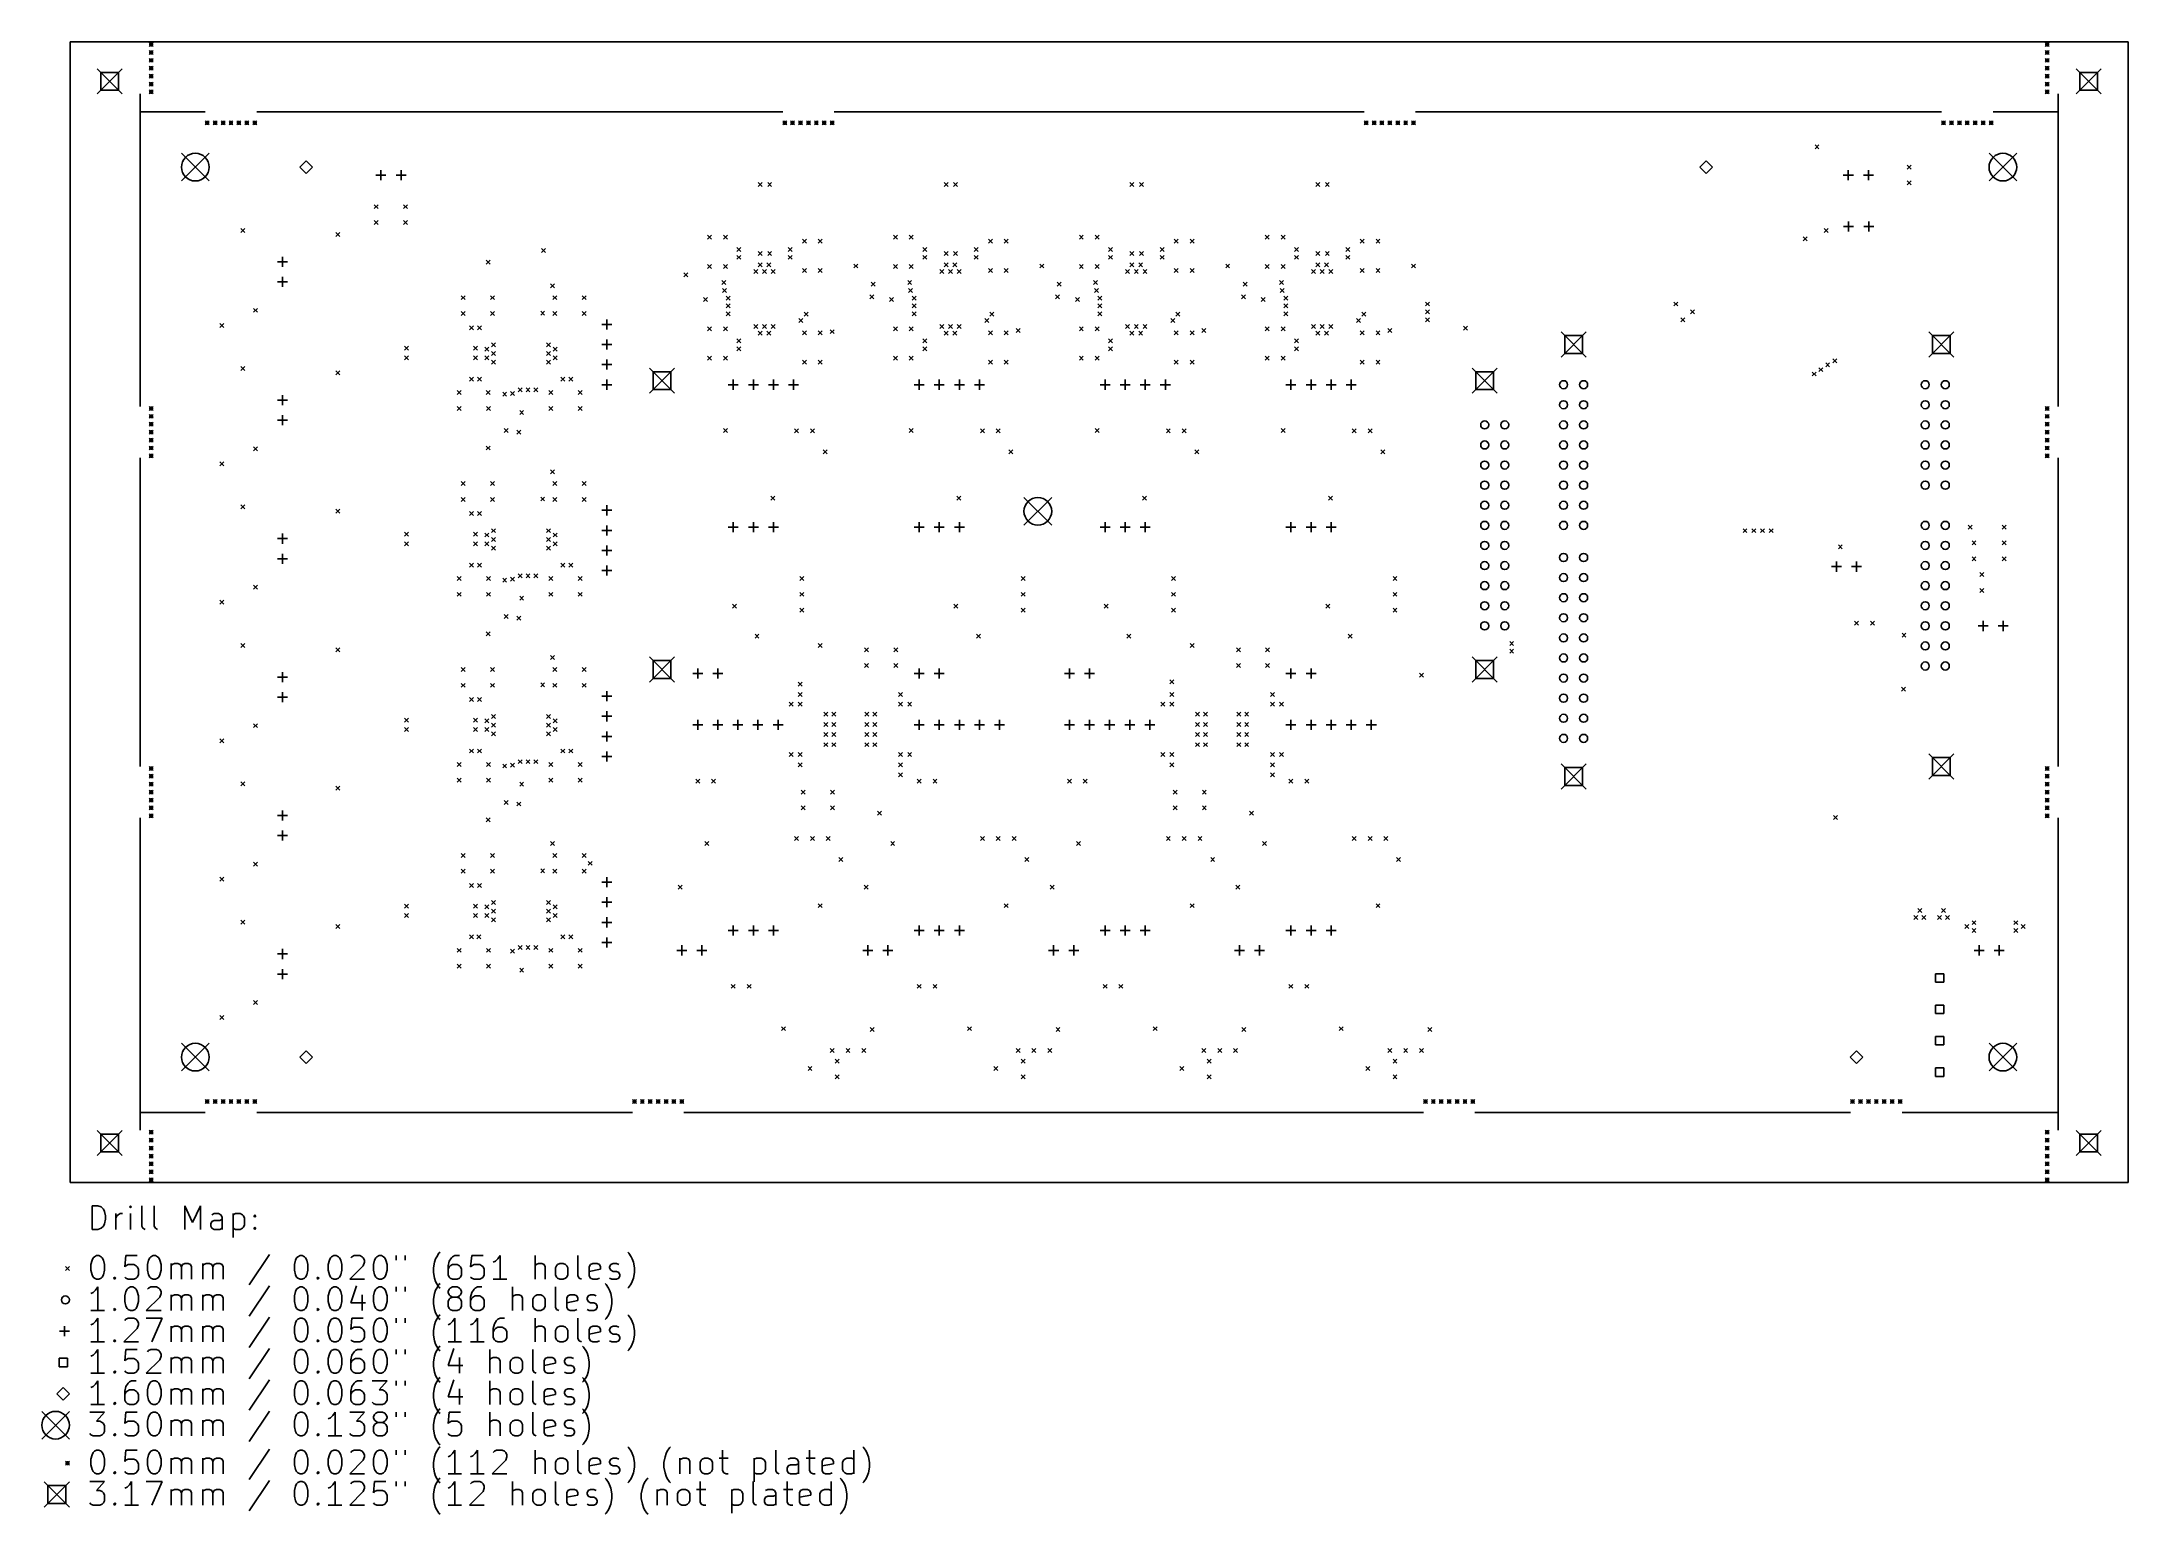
# Model space of a CAD drawing. Extents: x 46 to 310, y -242 to -56.
import ezdxf

# ---------------------------------------------------------------- set-up
doc = ezdxf.new("R2010")
doc.units = 0
doc.header["$MEASUREMENT"] = 0
doc.layers.add('BLACK', color=7, linetype='CONTINUOUS')

msp = doc.modelspace()

# ---------------------------------------------------------------- linework, layer by layer
at = {"layer": 'BLACK', "linetype": 'CONTINUOUS'}
for p, q in [((50.05, -55.7), (50.05, -199.9)), ((310.25, -55.7), (50.05, -55.7)), ((58.9, -55.8), (58.9, -55.75)), ((60.05, -55.8), (60.55, -56.3)), ((60.55, -55.8), (60.05, -56.3)), ((60.05, -56.05), (60.55, -56.05)), ((60.05, -56.8), (60.55, -57.3)), ((60.55, -56.8), (60.05, -57.3)), ((60.05, -57.05), (60.55, -57.05)), ((60.05, -57.8), (60.55, -58.3)), ((60.55, -57.8), (60.05, -58.3)), ((60.3, -55.8), (60.3, -56.3)), ((60.3, -56.8), (60.3, -57.3)), ((60.3, -57.8), (60.3, -58.3)), ((299.75, -55.8), (300.25, -56.3)), ((300.25, -55.8), (299.75, -56.3)), ((299.75, -56.05), (300.25, -56.05)), ((299.75, -56.8), (300.25, -57.3)), ((300.25, -56.8), (299.75, -57.3)), ((299.75, -57.05), (300.25, -57.05)), ((299.75, -57.8), (300.25, -58.3)), ((300.25, -57.8), (299.75, -58.3)), ((300, -55.8), (300, -56.3)), ((300, -56.8), (300, -57.3)), ((300, -57.8), (300, -58.3)), ((301.4, -55.8), (301.4, -55.75)), ((310.25, -199.9), (310.25, -55.7)), ((53.4625, -59.1125), (56.6375, -62.2875)), ((56.6375, -59.1125), (53.4625, -62.2875)), ((56.1725, -59.5775), (53.9275, -59.5775)), ((53.9275, -59.5775), (53.9275, -61.8225)), ((56.1725, -61.8225), (56.1725, -59.5775)), ((60.05, -58.05), (60.55, -58.05)), ((60.05, -58.8), (60.55, -59.3)), ((60.55, -58.8), (60.05, -59.3)), ((60.05, -59.05), (60.55, -59.05)), ((60.05, -59.8), (60.55, -60.3)), ((60.55, -59.8), (60.05, -60.3)), ((60.05, -60.05), (60.55, -60.05)), ((60.3, -58.8), (60.3, -59.3)), ((60.3, -59.8), (60.3, -60.3)), ((299.75, -58.05), (300.25, -58.05)), ((299.75, -58.8), (300.25, -59.3)), ((300.25, -58.8), (299.75, -59.3)), ((299.75, -59.05), (300.25, -59.05)), ((299.75, -59.8), (300.25, -60.3)), ((300.25, -59.8), (299.75, -60.3)), ((299.75, -60.05), (300.25, -60.05)), ((300, -58.8), (300, -59.3)), ((300, -59.8), (300, -60.3)), ((303.662, -59.1125), (306.837, -62.2875)), ((306.837, -59.1125), (303.662, -62.2875)), ((306.373, -59.5775), (304.127, -59.5775)), ((304.127, -59.5775), (304.127, -61.8225)), ((306.373, -61.8225), (306.373, -59.5775)), ((53.9275, -61.8225), (56.1725, -61.8225)), ((58.9, -101.8), (58.9, -62.3)), ((60.05, -60.8), (60.55, -61.3)), ((60.55, -60.8), (60.05, -61.3)), ((60.05, -61.05), (60.55, -61.05)), ((60.05, -61.8), (60.55, -62.3)), ((60.55, -61.8), (60.05, -62.3)), ((60.05, -62.05), (60.55, -62.05)), ((60.3, -60.8), (60.3, -61.3)), ((60.3, -61.8), (60.3, -62.3)), ((299.75, -60.8), (300.25, -61.3)), ((300.25, -60.8), (299.75, -61.3)), ((299.75, -61.05), (300.25, -61.05)), ((299.75, -61.8), (300.25, -62.3)), ((300.25, -61.8), (299.75, -62.3)), ((299.75, -62.05), (300.25, -62.05)), ((300, -60.8), (300, -61.3)), ((300, -61.8), (300, -62.3)), ((301.4, -62.3), (301.4, -101.8)), ((304.127, -61.8225), (306.373, -61.8225)), ((67.15, -64.55), (58.9, -64.55)), ((67.15, -65.7), (67.65, -66.2)), ((67.65, -65.7), (67.15, -66.2)), ((67.4, -65.7), (67.4, -66.2)), ((68.15, -65.7), (68.65, -66.2)), ((68.65, -65.7), (68.15, -66.2)), ((68.4, -65.7), (68.4, -66.2)), ((69.15, -65.7), (69.65, -66.2)), ((69.65, -65.7), (69.15, -66.2)), ((69.4, -65.7), (69.4, -66.2)), ((70.15, -65.7), (70.65, -66.2)), ((70.65, -65.7), (70.15, -66.2)), ((70.4, -65.7), (70.4, -66.2)), ((71.15, -65.7), (71.65, -66.2)), ((71.65, -65.7), (71.15, -66.2)), ((71.4, -65.7), (71.4, -66.2)), ((72.15, -65.7), (72.65, -66.2)), ((72.65, -65.7), (72.15, -66.2)), ((72.4, -65.7), (72.4, -66.2)), ((73.15, -65.7), (73.65, -66.2)), ((73.65, -65.7), (73.15, -66.2)), ((73.4, -65.7), (73.4, -66.2)), ((73.65, -64.55), (140.15, -64.55)), ((140.15, -65.7), (140.65, -66.2)), ((140.65, -65.7), (140.15, -66.2)), ((140.4, -65.7), (140.4, -66.2)), ((141.15, -65.7), (141.65, -66.2)), ((141.65, -65.7), (141.15, -66.2)), ((141.4, -65.7), (141.4, -66.2)), ((142.15, -65.7), (142.65, -66.2)), ((142.65, -65.7), (142.15, -66.2)), ((142.4, -65.7), (142.4, -66.2)), ((143.15, -65.7), (143.65, -66.2)), ((143.65, -65.7), (143.15, -66.2)), ((143.4, -65.7), (143.4, -66.2)), ((144.15, -65.7), (144.65, -66.2)), ((144.65, -65.7), (144.15, -66.2)), ((144.4, -65.7), (144.4, -66.2)), ((145.15, -65.7), (145.65, -66.2)), ((145.65, -65.7), (145.15, -66.2)), ((145.4, -65.7), (145.4, -66.2)), ((146.15, -65.7), (146.65, -66.2)), ((146.65, -65.7), (146.15, -66.2)), ((146.4, -65.7), (146.4, -66.2)), ((146.65, -64.55), (213.65, -64.55)), ((213.65, -65.7), (214.15, -66.2)), ((214.15, -65.7), (213.65, -66.2)), ((213.9, -65.7), (213.9, -66.2)), ((214.65, -65.7), (215.15, -66.2)), ((215.15, -65.7), (214.65, -66.2)), ((214.9, -65.7), (214.9, -66.2)), ((215.65, -65.7), (216.15, -66.2)), ((216.15, -65.7), (215.65, -66.2)), ((215.9, -65.7), (215.9, -66.2)), ((216.65, -65.7), (217.15, -66.2)), ((217.15, -65.7), (216.65, -66.2)), ((216.9, -65.7), (216.9, -66.2)), ((217.65, -65.7), (218.15, -66.2)), ((218.15, -65.7), (217.65, -66.2)), ((217.9, -65.7), (217.9, -66.2)), ((218.65, -65.7), (219.15, -66.2)), ((219.15, -65.7), (218.65, -66.2)), ((218.9, -65.7), (218.9, -66.2)), ((219.65, -65.7), (220.15, -66.2)), ((220.15, -65.7), (219.65, -66.2)), ((219.9, -65.7), (219.9, -66.2)), ((220.15, -64.55), (286.65, -64.55)), ((286.65, -65.7), (287.15, -66.2)), ((287.15, -65.7), (286.65, -66.2)), ((286.9, -65.7), (286.9, -66.2)), ((287.65, -65.7), (288.15, -66.2)), ((288.15, -65.7), (287.65, -66.2)), ((287.9, -65.7), (287.9, -66.2)), ((288.65, -65.7), (289.15, -66.2)), ((289.15, -65.7), (288.65, -66.2)), ((288.9, -65.7), (288.9, -66.2)), ((289.65, -65.7), (290.15, -66.2)), ((290.15, -65.7), (289.65, -66.2)), ((289.9, -65.7), (289.9, -66.2)), ((290.65, -65.7), (291.15, -66.2)), ((291.15, -65.7), (290.65, -66.2)), ((290.9, -65.7), (290.9, -66.2)), ((291.65, -65.7), (292.15, -66.2)), ((292.15, -65.7), (291.65, -66.2)), ((291.9, -65.7), (291.9, -66.2)), ((292.65, -65.7), (293.15, -66.2)), ((293.15, -65.7), (292.65, -66.2)), ((292.9, -65.7), (292.9, -66.2)), ((293.15, -64.55), (301.4, -64.55)), ((67.15, -65.95), (67.65, -65.95)), ((68.15, -65.95), (68.65, -65.95)), ((69.15, -65.95), (69.65, -65.95)), ((70.15, -65.95), (70.65, -65.95)), ((71.15, -65.95), (71.65, -65.95)), ((72.15, -65.95), (72.65, -65.95)), ((73.15, -65.95), (73.65, -65.95)), ((140.15, -65.95), (140.65, -65.95)), ((141.15, -65.95), (141.65, -65.95)), ((142.15, -65.95), (142.65, -65.95)), ((143.15, -65.95), (143.65, -65.95)), ((144.15, -65.95), (144.65, -65.95)), ((145.15, -65.95), (145.65, -65.95)), ((146.15, -65.95), (146.65, -65.95)), ((213.65, -65.95), (214.15, -65.95)), ((214.65, -65.95), (215.15, -65.95)), ((215.65, -65.95), (216.15, -65.95)), ((216.65, -65.95), (217.15, -65.95)), ((217.65, -65.95), (218.15, -65.95)), ((218.65, -65.95), (219.15, -65.95)), ((219.65, -65.95), (220.15, -65.95)), ((286.65, -65.95), (287.15, -65.95)), ((287.65, -65.95), (288.15, -65.95)), ((288.65, -65.95), (289.15, -65.95)), ((289.65, -65.95), (290.15, -65.95)), ((290.65, -65.95), (291.15, -65.95)), ((291.65, -65.95), (292.15, -65.95)), ((292.65, -65.95), (293.15, -65.95)), ((64.15, -69.8), (67.65, -73.3)), ((67.65, -69.8), (64.15, -73.3)), ((79.9, -70.75), (79.1, -71.55)), ((80.7, -71.55), (79.9, -70.75)), ((256.9, -70.75), (256.1, -71.55)), ((257.7, -71.55), (256.9, -70.75)), ((270.65, -68.75), (271.15, -69.25)), ((271.15, -68.75), (270.65, -69.25)), ((292.65, -69.8), (296.15, -73.3)), ((296.15, -69.8), (292.65, -73.3)), ((79.1, -71.55), (79.9, -72.35)), ((79.9, -72.35), (80.7, -71.55)), ((88.725, -72.55), (89.995, -72.55)), ((89.36, -71.915), (89.36, -73.185)), ((91.265, -72.55), (92.535, -72.55)), ((91.9, -71.915), (91.9, -73.185)), ((137.05, -73.5), (137.55, -74)), ((137.55, -73.5), (137.05, -74)), ((138.25, -73.5), (138.75, -74)), ((138.75, -73.5), (138.25, -74)), ((160.55, -73.5), (161.05, -74)), ((161.05, -73.5), (160.55, -74)), ((161.75, -73.5), (162.25, -74)), ((162.25, -73.5), (161.75, -74)), ((184.05, -73.5), (184.55, -74)), ((184.55, -73.5), (184.05, -74)), ((185.25, -73.5), (185.75, -74)), ((185.75, -73.5), (185.25, -74)), ((207.55, -73.5), (208.05, -74)), ((208.05, -73.5), (207.55, -74)), ((208.75, -73.5), (209.25, -74)), ((209.25, -73.5), (208.75, -74)), ((256.1, -71.55), (256.9, -72.35)), ((256.9, -72.35), (257.7, -71.55)), ((274.225, -72.55), (275.495, -72.55)), ((274.86, -71.915), (274.86, -73.185)), ((276.765, -72.55), (278.035, -72.55)), ((277.4, -71.915), (277.4, -73.185)), ((282.3, -71.3), (282.8, -71.8)), ((282.8, -71.3), (282.3, -71.8)), ((282.3, -73.3), (282.8, -73.8)), ((282.8, -73.3), (282.3, -73.8)), ((88.5, -76.3), (89, -76.8)), ((89, -76.3), (88.5, -76.8)), ((92.2, -76.3), (92.7, -76.8)), ((92.7, -76.3), (92.2, -76.8)), ((88.5, -78.3), (89, -78.8)), ((89, -78.3), (88.5, -78.8)), ((92.2, -78.3), (92.7, -78.8)), ((92.7, -78.3), (92.2, -78.8)), ((274.265, -79.05), (275.535, -79.05)), ((274.9, -78.415), (274.9, -79.685)), ((276.805, -79.05), (278.075, -79.05)), ((277.44, -78.415), (277.44, -79.685)), ((71.65, -79.3), (72.15, -79.8)), ((72.15, -79.3), (71.65, -79.8)), ((83.65, -79.8), (84.15, -80.3)), ((84.15, -79.8), (83.65, -80.3)), ((130.65, -80.15), (131.15, -80.65)), ((131.15, -80.15), (130.65, -80.65)), ((132.65, -80.15), (133.15, -80.65)), ((133.15, -80.15), (132.65, -80.65)), ((134.35, -81.7), (134.85, -82.2)), ((134.85, -81.7), (134.35, -82.2)), ((140.85, -81.7), (141.35, -82.2)), ((141.35, -81.7), (140.85, -82.2)), ((142.65, -80.65), (143.15, -81.15)), ((143.15, -80.65), (142.65, -81.15)), ((144.65, -80.65), (145.15, -81.15)), ((145.15, -80.65), (144.65, -81.15)), ((154.15, -80.15), (154.65, -80.65)), ((154.65, -80.15), (154.15, -80.65)), ((156.15, -80.15), (156.65, -80.65)), ((156.65, -80.15), (156.15, -80.65)), ((157.85, -81.7), (158.35, -82.2)), ((158.35, -81.7), (157.85, -82.2)), ((164.35, -81.7), (164.85, -82.2)), ((164.85, -81.7), (164.35, -82.2)), ((166.15, -80.65), (166.65, -81.15)), ((166.65, -80.65), (166.15, -81.15)), ((168.15, -80.65), (168.65, -81.15)), ((168.65, -80.65), (168.15, -81.15)), ((177.65, -80.15), (178.15, -80.65)), ((178.15, -80.15), (177.65, -80.65)), ((179.65, -80.15), (180.15, -80.65)), ((180.15, -80.15), (179.65, -80.65)), ((181.35, -81.7), (181.85, -82.2)), ((181.85, -81.7), (181.35, -82.2)), ((187.85, -81.7), (188.35, -82.2)), ((188.35, -81.7), (187.85, -82.2)), ((189.65, -80.65), (190.15, -81.15)), ((190.15, -80.65), (189.65, -81.15)), ((191.65, -80.65), (192.15, -81.15)), ((192.15, -80.65), (191.65, -81.15)), ((201.15, -80.15), (201.65, -80.65)), ((201.65, -80.15), (201.15, -80.65)), ((203.15, -80.15), (203.65, -80.65)), ((203.65, -80.15), (203.15, -80.65)), ((204.85, -81.7), (205.35, -82.2)), ((205.35, -81.7), (204.85, -82.2)), ((211.35, -81.7), (211.85, -82.2)), ((211.85, -81.7), (211.35, -82.2)), ((213.15, -80.65), (213.65, -81.15)), ((213.65, -80.65), (213.15, -81.15)), ((215.15, -80.65), (215.65, -81.15)), ((215.65, -80.65), (215.15, -81.15)), ((269.15, -80.35), (269.65, -80.85)), ((269.65, -80.35), (269.15, -80.85)), ((271.8, -79.3), (272.3, -79.8)), ((272.3, -79.3), (271.8, -79.8)), ((76.265, -83.51), (77.535, -83.51)), ((76.9, -82.875), (76.9, -84.145)), ((102.65, -83.3), (103.15, -83.8)), ((103.15, -83.3), (102.65, -83.8)), ((109.65, -81.85), (110.15, -82.35)), ((110.15, -81.85), (109.65, -82.35)), ((130.65, -83.85), (131.15, -84.35)), ((131.15, -83.85), (130.65, -84.35)), ((132.65, -83.85), (133.15, -84.35)), ((133.15, -83.85), (132.65, -84.35)), ((134.35, -82.7), (134.85, -83.2)), ((134.85, -82.7), (134.35, -83.2)), ((137.05, -82.2), (137.55, -82.7)), ((137.55, -82.2), (137.05, -82.7)), ((137.05, -83.65), (137.55, -84.15)), ((137.55, -83.65), (137.05, -84.15)), ((138.15, -83.65), (138.65, -84.15)), ((138.65, -83.65), (138.15, -84.15)), ((138.25, -82.2), (138.75, -82.7)), ((138.75, -82.2), (138.25, -82.7)), ((140.85, -82.7), (141.35, -83.2)), ((141.35, -82.7), (140.85, -83.2)), ((142.65, -84.35), (143.15, -84.85)), ((143.15, -84.35), (142.65, -84.85)), ((144.65, -84.35), (145.15, -84.85)), ((145.15, -84.35), (144.65, -84.85)), ((149.15, -83.8), (149.65, -84.3)), ((149.65, -83.8), (149.15, -84.3)), ((154.15, -83.85), (154.65, -84.35)), ((154.65, -83.85), (154.15, -84.35)), ((156.15, -83.85), (156.65, -84.35)), ((156.65, -83.85), (156.15, -84.35)), ((157.85, -82.7), (158.35, -83.2)), ((158.35, -82.7), (157.85, -83.2)), ((160.55, -82.2), (161.05, -82.7)), ((161.05, -82.2), (160.55, -82.7)), ((160.55, -83.65), (161.05, -84.15)), ((161.05, -83.65), (160.55, -84.15)), ((161.65, -83.65), (162.15, -84.15)), ((162.15, -83.65), (161.65, -84.15)), ((161.75, -82.2), (162.25, -82.7)), ((162.25, -82.2), (161.75, -82.7)), ((164.35, -82.7), (164.85, -83.2)), ((164.85, -82.7), (164.35, -83.2)), ((166.15, -84.35), (166.65, -84.85)), ((166.65, -84.35), (166.15, -84.85)), ((168.15, -84.35), (168.65, -84.85)), ((168.65, -84.35), (168.15, -84.85)), ((172.65, -83.8), (173.15, -84.3)), ((173.15, -83.8), (172.65, -84.3)), ((177.65, -83.85), (178.15, -84.35)), ((178.15, -83.85), (177.65, -84.35)), ((179.65, -83.85), (180.15, -84.35)), ((180.15, -83.85), (179.65, -84.35)), ((181.35, -82.7), (181.85, -83.2)), ((181.85, -82.7), (181.35, -83.2)), ((184.05, -82.2), (184.55, -82.7)), ((184.55, -82.2), (184.05, -82.7)), ((184.05, -83.65), (184.55, -84.15)), ((184.55, -83.65), (184.05, -84.15)), ((185.15, -83.65), (185.65, -84.15)), ((185.65, -83.65), (185.15, -84.15)), ((185.25, -82.2), (185.75, -82.7)), ((185.75, -82.2), (185.25, -82.7)), ((187.85, -82.7), (188.35, -83.2)), ((188.35, -82.7), (187.85, -83.2)), ((189.65, -84.35), (190.15, -84.85)), ((190.15, -84.35), (189.65, -84.85)), ((191.65, -84.35), (192.15, -84.85)), ((192.15, -84.35), (191.65, -84.85)), ((196.15, -83.8), (196.65, -84.3)), ((196.65, -83.8), (196.15, -84.3)), ((201.15, -83.85), (201.65, -84.35)), ((201.65, -83.85), (201.15, -84.35)), ((203.15, -83.85), (203.65, -84.35)), ((203.65, -83.85), (203.15, -84.35)), ((204.85, -82.7), (205.35, -83.2)), ((205.35, -82.7), (204.85, -83.2)), ((207.55, -82.2), (208.05, -82.7)), ((208.05, -82.2), (207.55, -82.7)), ((207.55, -83.65), (208.05, -84.15)), ((208.05, -83.65), (207.55, -84.15)), ((208.65, -83.65), (209.15, -84.15)), ((209.15, -83.65), (208.65, -84.15)), ((208.75, -82.2), (209.25, -82.7)), ((209.25, -82.2), (208.75, -82.7)), ((211.35, -82.7), (211.85, -83.2)), ((211.85, -82.7), (211.35, -83.2)), ((213.15, -84.35), (213.65, -84.85)), ((213.65, -84.35), (213.15, -84.85)), ((215.15, -84.35), (215.65, -84.85)), ((215.65, -84.35), (215.15, -84.85)), ((219.65, -83.8), (220.15, -84.3)), ((220.15, -83.8), (219.65, -84.3)), ((76.265, -86.05), (77.535, -86.05)), ((76.9, -85.415), (76.9, -86.685)), ((110.8, -86.3), (111.3, -86.8)), ((111.3, -86.3), (110.8, -86.8)), ((127.65, -84.9), (128.15, -85.4)), ((128.15, -84.9), (127.65, -85.4)), ((132.45, -85.9), (132.95, -86.4)), ((132.95, -85.9), (132.45, -86.4)), ((132.55, -86.9), (133.05, -87.4)), ((133.05, -86.9), (132.55, -87.4)), ((136.5, -84.5), (137, -85)), ((137, -84.5), (136.5, -85)), ((137.6, -84.5), (138.1, -85)), ((138.1, -84.5), (137.6, -85)), ((138.7, -84.5), (139.2, -85)), ((139.2, -84.5), (138.7, -85)), ((151.35, -86.1), (151.85, -86.6)), ((151.85, -86.1), (151.35, -86.6)), ((155.95, -85.9), (156.45, -86.4)), ((156.45, -85.9), (155.95, -86.4)), ((156.05, -86.9), (156.55, -87.4)), ((156.55, -86.9), (156.05, -87.4)), ((160, -84.5), (160.5, -85)), ((160.5, -84.5), (160, -85)), ((161.1, -84.5), (161.6, -85)), ((161.6, -84.5), (161.1, -85)), ((162.2, -84.5), (162.7, -85)), ((162.7, -84.5), (162.2, -85)), ((174.85, -86.1), (175.35, -86.6)), ((175.35, -86.1), (174.85, -86.6)), ((179.45, -85.9), (179.95, -86.4)), ((179.95, -85.9), (179.45, -86.4)), ((179.55, -86.9), (180.05, -87.4)), ((180.05, -86.9), (179.55, -87.4)), ((183.5, -84.5), (184, -85)), ((184, -84.5), (183.5, -85)), ((184.6, -84.5), (185.1, -85)), ((185.1, -84.5), (184.6, -85)), ((185.7, -84.5), (186.2, -85)), ((186.2, -84.5), (185.7, -85)), ((198.35, -86.1), (198.85, -86.6)), ((198.85, -86.1), (198.35, -86.6)), ((202.95, -85.9), (203.45, -86.4)), ((203.45, -85.9), (202.95, -86.4)), ((203.05, -86.9), (203.55, -87.4)), ((203.55, -86.9), (203.05, -87.4)), ((207, -84.5), (207.5, -85)), ((207.5, -84.5), (207, -85)), ((208.1, -84.5), (208.6, -85)), ((208.6, -84.5), (208.1, -85)), ((209.2, -84.5), (209.7, -85)), ((209.7, -84.5), (209.2, -85)), ((73.25, -89.4), (73.75, -89.9)), ((73.75, -89.4), (73.25, -89.9)), ((99.5, -87.8), (100, -88.3)), ((100, -87.8), (99.5, -88.3)), ((103.2, -87.8), (103.7, -88.3)), ((103.7, -87.8), (103.2, -88.3)), ((111.1, -87.8), (111.6, -88.3)), ((111.6, -87.8), (111.1, -88.3)), ((114.8, -87.8), (115.3, -88.3)), ((115.3, -87.8), (114.8, -88.3)), ((130.15, -88.05), (130.65, -88.55)), ((130.65, -88.05), (130.15, -88.55)), ((133, -87.85), (133.5, -88.35)), ((133.5, -87.85), (133, -88.35)), ((133, -88.85), (133.5, -89.35)), ((133.5, -88.85), (133, -89.35)), ((151.15, -87.7), (151.65, -88.2)), ((151.65, -87.7), (151.15, -88.2)), ((153.65, -88.05), (154.15, -88.55)), ((154.15, -88.05), (153.65, -88.55)), ((156.5, -87.85), (157, -88.35)), ((157, -87.85), (156.5, -88.35)), ((156.5, -88.85), (157, -89.35)), ((157, -88.85), (156.5, -89.35)), ((174.65, -87.7), (175.15, -88.2)), ((175.15, -87.7), (174.65, -88.2)), ((177.15, -88.05), (177.65, -88.55)), ((177.65, -88.05), (177.15, -88.55)), ((180, -87.85), (180.5, -88.35)), ((180.5, -87.85), (180, -88.35)), ((180, -88.85), (180.5, -89.35)), ((180.5, -88.85), (180, -89.35)), ((198.15, -87.7), (198.65, -88.2)), ((198.65, -87.7), (198.15, -88.2)), ((200.65, -88.05), (201.15, -88.55)), ((201.15, -88.05), (200.65, -88.55)), ((203.5, -87.85), (204, -88.35)), ((204, -87.85), (203.5, -88.35)), ((203.5, -88.85), (204, -89.35)), ((204, -88.85), (203.5, -89.35)), ((221.4, -88.6), (221.9, -89.1)), ((221.9, -88.6), (221.4, -89.1)), ((221.4, -89.6), (221.9, -90.1)), ((221.9, -89.6), (221.4, -90.1)), ((252.8, -88.6), (253.3, -89.1)), ((253.3, -88.6), (252.8, -89.1)), ((254.9, -89.6), (255.4, -90.1)), ((255.4, -89.6), (254.9, -90.1)), ((69, -91.3), (69.5, -91.8)), ((69.5, -91.3), (69, -91.8)), ((99.5, -89.8), (100, -90.3)), ((100, -89.8), (99.5, -90.3)), ((100.55, -91.6), (101.05, -92.1)), ((101.05, -91.6), (100.55, -92.1)), ((101.55, -91.6), (102.05, -92.1)), ((102.05, -91.6), (101.55, -92.1)), ((103.2, -89.8), (103.7, -90.3)), ((103.7, -89.8), (103.2, -90.3)), ((109.55, -89.75), (110.05, -90.25)), ((110.05, -89.75), (109.55, -90.25)), ((111.1, -89.8), (111.6, -90.3)), ((111.6, -89.8), (111.1, -90.3)), ((114.8, -89.8), (115.3, -90.3)), ((115.3, -89.8), (114.8, -90.3)), ((117.265, -91.43), (118.535, -91.43)), ((117.9, -90.795), (117.9, -92.065)), ((130.65, -91.75), (131.15, -92.25)), ((131.15, -91.75), (130.65, -92.25)), ((132.65, -91.75), (133.15, -92.25)), ((133.15, -91.75), (132.65, -92.25)), ((133, -89.85), (133.5, -90.35)), ((133.5, -89.85), (133, -90.35)), ((136.5, -91.45), (137, -91.95)), ((137, -91.45), (136.5, -91.95)), ((137.05, -92.3), (137.55, -92.8)), ((137.55, -92.3), (137.05, -92.8)), ((137.6, -91.45), (138.1, -91.95)), ((138.1, -91.45), (137.6, -91.95)), ((138.15, -92.3), (138.65, -92.8)), ((138.65, -92.3), (138.15, -92.8)), ((138.7, -91.45), (139.2, -91.95)), ((139.2, -91.45), (138.7, -91.95)), ((142.2, -90.7), (142.7, -91.2)), ((142.7, -90.7), (142.2, -91.2)), ((142.65, -92.25), (143.15, -92.75)), ((143.15, -92.25), (142.65, -92.75)), ((142.85, -89.9), (143.35, -90.4)), ((143.35, -89.9), (142.85, -90.4)), ((144.65, -92.25), (145.15, -92.75)), ((145.15, -92.25), (144.65, -92.75)), ((146.15, -92.1), (146.65, -92.6)), ((146.65, -92.1), (146.15, -92.6)), ((154.15, -91.75), (154.65, -92.25)), ((154.65, -91.75), (154.15, -92.25)), ((156.15, -91.75), (156.65, -92.25)), ((156.65, -91.75), (156.15, -92.25)), ((156.5, -89.85), (157, -90.35)), ((157, -89.85), (156.5, -90.35)), ((160, -91.45), (160.5, -91.95)), ((160.5, -91.45), (160, -91.95)), ((160.55, -92.3), (161.05, -92.8)), ((161.05, -92.3), (160.55, -92.8)), ((161.1, -91.45), (161.6, -91.95)), ((161.6, -91.45), (161.1, -91.95)), ((161.65, -92.3), (162.15, -92.8)), ((162.15, -92.3), (161.65, -92.8)), ((162.2, -91.45), (162.7, -91.95)), ((162.7, -91.45), (162.2, -91.95)), ((165.7, -90.7), (166.2, -91.2)), ((166.2, -90.7), (165.7, -91.2)), ((166.15, -92.25), (166.65, -92.75)), ((166.65, -92.25), (166.15, -92.75)), ((166.35, -89.9), (166.85, -90.4)), ((166.85, -89.9), (166.35, -90.4)), ((168.15, -92.25), (168.65, -92.75)), ((168.65, -92.25), (168.15, -92.75)), ((169.65, -91.95), (170.15, -92.45)), ((170.15, -91.95), (169.65, -92.45)), ((177.65, -91.75), (178.15, -92.25)), ((178.15, -91.75), (177.65, -92.25)), ((179.65, -91.75), (180.15, -92.25)), ((180.15, -91.75), (179.65, -92.25)), ((180, -89.85), (180.5, -90.35)), ((180.5, -89.85), (180, -90.35)), ((183.5, -91.45), (184, -91.95)), ((184, -91.45), (183.5, -91.95)), ((184.05, -92.3), (184.55, -92.8)), ((184.55, -92.3), (184.05, -92.8)), ((184.6, -91.45), (185.1, -91.95)), ((185.1, -91.45), (184.6, -91.95)), ((185.15, -92.3), (185.65, -92.8)), ((185.65, -92.3), (185.15, -92.8)), ((185.7, -91.45), (186.2, -91.95)), ((186.2, -91.45), (185.7, -91.95)), ((189.2, -90.7), (189.7, -91.2)), ((189.7, -90.7), (189.2, -91.2)), ((189.65, -92.25), (190.15, -92.75)), ((190.15, -92.25), (189.65, -92.75)), ((189.85, -89.9), (190.35, -90.4)), ((190.35, -89.9), (189.85, -90.4)), ((191.65, -92.25), (192.15, -92.75)), ((192.15, -92.25), (191.65, -92.75)), ((193.15, -91.95), (193.65, -92.45)), ((193.65, -91.95), (193.15, -92.45)), ((201.15, -91.75), (201.65, -92.25)), ((201.65, -91.75), (201.15, -92.25)), ((203.15, -91.75), (203.65, -92.25)), ((203.65, -91.75), (203.15, -92.25)), ((203.5, -89.85), (204, -90.35)), ((204, -89.85), (203.5, -90.35)), ((207, -91.45), (207.5, -91.95)), ((207.5, -91.45), (207, -91.95)), ((207.55, -92.3), (208.05, -92.8)), ((208.05, -92.3), (207.55, -92.8)), ((208.1, -91.45), (208.6, -91.95)), ((208.6, -91.45), (208.1, -91.95)), ((208.65, -92.3), (209.15, -92.8)), ((209.15, -92.3), (208.65, -92.8)), ((209.2, -91.45), (209.7, -91.95)), ((209.7, -91.45), (209.2, -91.95)), ((212.7, -90.7), (213.2, -91.2)), ((213.2, -90.7), (212.7, -91.2)), ((213.15, -92.25), (213.65, -92.75)), ((213.65, -92.25), (213.15, -92.75)), ((213.35, -89.9), (213.85, -90.4)), ((213.85, -89.9), (213.35, -90.4)), ((215.15, -92.25), (215.65, -92.75)), ((215.65, -92.25), (215.15, -92.75)), ((216.65, -91.95), (217.15, -92.45)), ((217.15, -91.95), (216.65, -92.45)), ((221.4, -90.6), (221.9, -91.1)), ((221.9, -90.6), (221.4, -91.1)), ((226.2, -91.65), (226.7, -92.15)), ((226.7, -91.65), (226.2, -92.15)), ((253.7, -90.6), (254.2, -91.1)), ((254.2, -90.6), (253.7, -91.1)), ((92.35, -94.2), (92.85, -94.7)), ((92.85, -94.2), (92.35, -94.7)), ((101.05, -94.2), (101.55, -94.7)), ((101.55, -94.2), (101.05, -94.7)), ((102.5, -94.3), (103, -94.8)), ((103, -94.3), (102.5, -94.8)), ((103.35, -93.75), (103.85, -94.25)), ((103.85, -93.75), (103.35, -94.25)), ((103.35, -94.85), (103.85, -95.35)), ((103.85, -94.85), (103.35, -95.35)), ((110.3, -93.75), (110.8, -94.25)), ((110.8, -93.75), (110.3, -94.25)), ((110.3, -94.85), (110.8, -95.35)), ((110.8, -94.85), (110.3, -95.35)), ((111.15, -94.3), (111.65, -94.8)), ((111.65, -94.3), (111.15, -94.8)), ((117.265, -93.97), (118.535, -93.97)), ((117.9, -93.335), (117.9, -94.605)), ((134.35, -93.25), (134.85, -93.75)), ((134.85, -93.25), (134.35, -93.75)), ((134.35, -94.25), (134.85, -94.75)), ((134.85, -94.25), (134.35, -94.75)), ((157.85, -93.25), (158.35, -93.75)), ((158.35, -93.25), (157.85, -93.75)), ((157.85, -94.25), (158.35, -94.75)), ((158.35, -94.25), (157.85, -94.75)), ((181.35, -93.25), (181.85, -93.75)), ((181.85, -93.25), (181.35, -93.75)), ((181.35, -94.25), (181.85, -94.75)), ((181.85, -94.25), (181.35, -94.75)), ((204.85, -93.25), (205.35, -93.75)), ((205.35, -93.25), (204.85, -93.75)), ((204.85, -94.25), (205.35, -94.75)), ((205.35, -94.25), (204.85, -94.75)), ((238.542, -92.3825), (241.718, -95.5575)), ((241.718, -92.3825), (238.542, -95.5575)), ((241.253, -92.8475), (239.007, -92.8475)), ((239.007, -92.8475), (239.007, -95.0925)), ((241.253, -95.0925), (241.253, -92.8475)), ((285.024, -92.3825), (288.2, -95.5575)), ((288.2, -92.3825), (285.024, -95.5575)), ((287.735, -92.8475), (285.489, -92.8475)), ((285.489, -92.8475), (285.489, -95.0925)), ((287.735, -95.0925), (287.735, -92.8475)), ((71.65, -96.75), (72.15, -97.25)), ((72.15, -96.75), (71.65, -97.25)), ((83.65, -97.3), (84.15, -97.8)), ((84.15, -97.3), (83.65, -97.8)), ((92.35, -95.4), (92.85, -95.9)), ((92.85, -95.4), (92.35, -95.9)), ((101.05, -95.4), (101.55, -95.9)), ((101.55, -95.4), (101.05, -95.9)), ((102.5, -95.4), (103, -95.9)), ((103, -95.4), (102.5, -95.9)), ((103.35, -95.95), (103.85, -96.45)), ((103.85, -95.95), (103.35, -96.45)), ((110.3, -95.95), (110.8, -96.45)), ((110.8, -95.95), (110.3, -96.45)), ((111.15, -95.4), (111.65, -95.9)), ((111.65, -95.4), (111.15, -95.9)), ((117.265, -96.51), (118.535, -96.51)), ((117.9, -95.875), (117.9, -97.145)), ((123.312, -96.9625), (126.487, -100.137)), ((126.487, -96.9625), (123.312, -100.137)), ((126.023, -97.4275), (123.777, -97.4275)), ((123.777, -97.4275), (123.777, -99.6725)), ((126.023, -99.6725), (126.023, -97.4275)), ((130.65, -95.45), (131.15, -95.95)), ((131.15, -95.45), (130.65, -95.95)), ((132.65, -95.45), (133.15, -95.95)), ((133.15, -95.45), (132.65, -95.95)), ((142.65, -95.95), (143.15, -96.45)), ((143.15, -95.95), (142.65, -96.45)), ((144.65, -95.95), (145.15, -96.45)), ((145.15, -95.95), (144.65, -96.45)), ((154.15, -95.45), (154.65, -95.95)), ((154.65, -95.45), (154.15, -95.95)), ((156.15, -95.45), (156.65, -95.95)), ((156.65, -95.45), (156.15, -95.95)), ((166.15, -95.95), (166.65, -96.45)), ((166.65, -95.95), (166.15, -96.45)), ((168.15, -95.95), (168.65, -96.45)), ((168.65, -95.95), (168.15, -96.45)), ((177.65, -95.45), (178.15, -95.95)), ((178.15, -95.45), (177.65, -95.95)), ((179.65, -95.45), (180.15, -95.95)), ((180.15, -95.45), (179.65, -95.95)), ((189.65, -95.95), (190.15, -96.45)), ((190.15, -95.95), (189.65, -96.45)), ((191.65, -95.95), (192.15, -96.45)), ((192.15, -95.95), (191.65, -96.45)), ((201.15, -95.45), (201.65, -95.95)), ((201.65, -95.45), (201.15, -95.95)), ((203.15, -95.45), (203.65, -95.95)), ((203.65, -95.45), (203.15, -95.95)), ((213.15, -95.95), (213.65, -96.45)), ((213.65, -95.95), (213.15, -96.45)), ((215.15, -95.95), (215.65, -96.45)), ((215.65, -95.95), (215.15, -96.45)), ((227.312, -96.9625), (230.487, -100.137)), ((230.487, -96.9625), (227.312, -100.137)), ((230.023, -97.4275), (227.777, -97.4275)), ((227.777, -97.4275), (227.777, -99.6725)), ((230.023, -99.6725), (230.023, -97.4275)), ((239.007, -95.0925), (241.253, -95.0925)), ((270.3, -97.45), (270.8, -97.95)), ((270.8, -97.45), (270.3, -97.95)), ((271.15, -96.9), (271.65, -97.4)), ((271.65, -96.9), (271.15, -97.4)), ((272, -96.3), (272.5, -96.8)), ((272.5, -96.3), (272, -96.8)), ((272.9, -95.8), (273.4, -96.3)), ((273.4, -95.8), (272.9, -96.3)), ((285.489, -95.0925), (287.735, -95.0925)), ((99, -99.8), (99.5, -100.3)), ((99.5, -99.8), (99, -100.3)), ((100.55, -98.1), (101.05, -98.6)), ((101.05, -98.1), (100.55, -98.6)), ((101.55, -98.1), (102.05, -98.6)), ((102.05, -98.1), (101.55, -98.6)), ((102.65, -99.8), (103.15, -100.3)), ((103.15, -99.8), (102.65, -100.3)), ((104.75, -100), (105.25, -100.5)), ((105.25, -100), (104.75, -100.5)), ((105.75, -99.9), (106.25, -100.4)), ((106.25, -99.9), (105.75, -100.4)), ((106.7, -99.45), (107.2, -99.95)), ((107.2, -99.45), (106.7, -99.95)), ((107.7, -99.45), (108.2, -99.95)), ((108.2, -99.45), (107.7, -99.95)), ((108.7, -99.45), (109.2, -99.95)), ((109.2, -99.45), (108.7, -99.95)), ((110.6, -99.8), (111.1, -100.3)), ((111.1, -99.8), (110.6, -100.3)), ((112.1, -98.1), (112.6, -98.6)), ((112.6, -98.1), (112.1, -98.6)), ((113.1, -98.1), (113.6, -98.6)), ((113.6, -98.1), (113.1, -98.6)), ((114.3, -99.8), (114.8, -100.3)), ((114.8, -99.8), (114.3, -100.3)), ((117.265, -99.05), (118.535, -99.05)), ((117.9, -98.415), (117.9, -99.685)), ((123.777, -99.6725), (126.023, -99.6725)), ((133.265, -99.05), (134.535, -99.05)), ((133.9, -98.415), (133.9, -99.685)), ((135.805, -99.05), (137.075, -99.05)), ((136.44, -98.415), (136.44, -99.685)), ((138.345, -99.05), (139.615, -99.05)), ((138.98, -98.415), (138.98, -99.685)), ((140.885, -99.05), (142.155, -99.05)), ((141.52, -98.415), (141.52, -99.685)), ((156.765, -99.05), (158.035, -99.05)), ((157.4, -98.415), (157.4, -99.685)), ((159.305, -99.05), (160.575, -99.05)), ((159.94, -98.415), (159.94, -99.685)), ((161.845, -99.05), (163.115, -99.05)), ((162.48, -98.415), (162.48, -99.685)), ((164.385, -99.05), (165.655, -99.05)), ((165.02, -98.415), (165.02, -99.685)), ((180.265, -99.05), (181.535, -99.05)), ((180.9, -98.415), (180.9, -99.685)), ((182.805, -99.05), (184.075, -99.05)), ((183.44, -98.415), (183.44, -99.685)), ((185.345, -99.05), (186.615, -99.05)), ((185.98, -98.415), (185.98, -99.685)), ((187.885, -99.05), (189.155, -99.05)), ((188.52, -98.415), (188.52, -99.685)), ((203.765, -99.05), (205.035, -99.05)), ((204.4, -98.415), (204.4, -99.685)), ((206.305, -99.05), (207.575, -99.05)), ((206.94, -98.415), (206.94, -99.685)), ((208.845, -99.05), (210.115, -99.05)), ((209.48, -98.415), (209.48, -99.685)), ((211.385, -99.05), (212.655, -99.05)), ((212.02, -98.415), (212.02, -99.685)), ((227.777, -99.6725), (230.023, -99.6725)), ((60.05, -101.8), (60.55, -102.3)), ((60.55, -101.8), (60.05, -102.3)), ((60.05, -102.05), (60.55, -102.05)), ((60.05, -102.8), (60.55, -103.3)), ((60.55, -102.8), (60.05, -103.3)), ((60.3, -101.8), (60.3, -102.3)), ((60.3, -102.8), (60.3, -103.3)), ((76.265, -101.01), (77.535, -101.01)), ((76.9, -100.375), (76.9, -101.645)), ((99, -101.8), (99.5, -102.3)), ((99.5, -101.8), (99, -102.3)), ((102.7, -101.8), (103.2, -102.3)), ((103.2, -101.8), (102.7, -102.3)), ((106.9, -102.3), (107.4, -102.8)), ((107.4, -102.3), (106.9, -102.8)), ((110.6, -101.8), (111.1, -102.3)), ((111.1, -101.8), (110.6, -102.3)), ((114.3, -101.8), (114.8, -102.3)), ((114.8, -101.8), (114.3, -102.3)), ((299.75, -101.8), (300.25, -102.3)), ((300.25, -101.8), (299.75, -102.3)), ((299.75, -102.05), (300.25, -102.05)), ((299.75, -102.8), (300.25, -103.3)), ((300.25, -102.8), (299.75, -103.3)), ((300, -101.8), (300, -102.3)), ((300, -102.8), (300, -103.3)), ((60.05, -103.05), (60.55, -103.05)), ((60.05, -103.8), (60.55, -104.3)), ((60.55, -103.8), (60.05, -104.3)), ((60.05, -104.05), (60.55, -104.05)), ((60.05, -104.8), (60.55, -105.3)), ((60.55, -104.8), (60.05, -105.3)), ((60.05, -105.05), (60.55, -105.05)), ((60.3, -103.8), (60.3, -104.3)), ((60.3, -104.8), (60.3, -105.3)), ((76.265, -103.55), (77.535, -103.55)), ((76.9, -102.915), (76.9, -104.185)), ((104.95, -104.6), (105.45, -105.1)), ((105.45, -104.6), (104.95, -105.1)), ((106.55, -104.8), (107.05, -105.3)), ((107.05, -104.8), (106.55, -105.3)), ((132.65, -104.6), (133.15, -105.1)), ((133.15, -104.6), (132.65, -105.1)), ((141.65, -104.65), (142.15, -105.15)), ((142.15, -104.65), (141.65, -105.15)), ((143.65, -104.65), (144.15, -105.15)), ((144.15, -104.65), (143.65, -105.15)), ((156.15, -104.6), (156.65, -105.1)), ((156.65, -104.6), (156.15, -105.1)), ((165.15, -104.65), (165.65, -105.15)), ((165.65, -104.65), (165.15, -105.15)), ((167.15, -104.65), (167.65, -105.15)), ((167.65, -104.65), (167.15, -105.15)), ((179.65, -104.6), (180.15, -105.1)), ((180.15, -104.6), (179.65, -105.1)), ((188.65, -104.65), (189.15, -105.15)), ((189.15, -104.65), (188.65, -105.15)), ((190.65, -104.65), (191.15, -105.15)), ((191.15, -104.65), (190.65, -105.15)), ((203.15, -104.6), (203.65, -105.1)), ((203.65, -104.6), (203.15, -105.1)), ((212.15, -104.65), (212.65, -105.15)), ((212.65, -104.65), (212.15, -105.15)), ((214.15, -104.65), (214.65, -105.15)), ((214.65, -104.65), (214.15, -105.15)), ((299.75, -103.05), (300.25, -103.05)), ((299.75, -103.8), (300.25, -104.3)), ((300.25, -103.8), (299.75, -104.3)), ((299.75, -104.05), (300.25, -104.05)), ((299.75, -104.8), (300.25, -105.3)), ((300.25, -104.8), (299.75, -105.3)), ((299.75, -105.05), (300.25, -105.05)), ((300, -103.8), (300, -104.3)), ((300, -104.8), (300, -105.3)), ((60.05, -105.8), (60.55, -106.3)), ((60.55, -105.8), (60.05, -106.3)), ((60.05, -106.05), (60.55, -106.05)), ((60.05, -106.8), (60.55, -107.3)), ((60.55, -106.8), (60.05, -107.3)), ((60.05, -107.05), (60.55, -107.05)), ((60.05, -107.8), (60.55, -108.3)), ((60.55, -107.8), (60.05, -108.3)), ((60.05, -108.05), (60.55, -108.05)), ((60.3, -105.8), (60.3, -106.3)), ((60.3, -106.8), (60.3, -107.3)), ((60.3, -107.8), (60.3, -108.3)), ((73.25, -106.9), (73.75, -107.4)), ((73.75, -106.9), (73.25, -107.4)), ((102.65, -106.8), (103.15, -107.3)), ((103.15, -106.8), (102.65, -107.3)), ((145.25, -107.3), (145.75, -107.8)), ((145.75, -107.3), (145.25, -107.8)), ((168.75, -107.3), (169.25, -107.8)), ((169.25, -107.3), (168.75, -107.8)), ((192.25, -107.3), (192.75, -107.8)), ((192.75, -107.3), (192.25, -107.8)), ((215.75, -107.3), (216.25, -107.8)), ((216.25, -107.3), (215.75, -107.8)), ((299.75, -105.8), (300.25, -106.3)), ((300.25, -105.8), (299.75, -106.3)), ((299.75, -106.05), (300.25, -106.05)), ((299.75, -106.8), (300.25, -107.3)), ((300.25, -106.8), (299.75, -107.3)), ((299.75, -107.05), (300.25, -107.05)), ((299.75, -107.8), (300.25, -108.3)), ((300.25, -107.8), (299.75, -108.3)), ((299.75, -108.05), (300.25, -108.05)), ((300, -105.8), (300, -106.3)), ((300, -106.8), (300, -107.3)), ((300, -107.8), (300, -108.3)), ((58.9, -147.3), (58.9, -108.3)), ((69, -108.8), (69.5, -109.3)), ((69.5, -108.8), (69, -109.3)), ((110.8, -109.8), (111.3, -110.3)), ((111.3, -109.8), (110.8, -110.3)), ((301.4, -108.3), (301.4, -147.3)), ((99.5, -111.3), (100, -111.8)), ((100, -111.3), (99.5, -111.8)), ((99.5, -113.3), (100, -113.8)), ((100, -113.3), (99.5, -113.8)), ((103.2, -111.3), (103.7, -111.8)), ((103.7, -111.3), (103.2, -111.8)), ((103.2, -113.3), (103.7, -113.8)), ((103.7, -113.3), (103.2, -113.8)), ((109.55, -113.25), (110.05, -113.75)), ((110.05, -113.25), (109.55, -113.75)), ((111.1, -111.3), (111.6, -111.8)), ((111.6, -111.3), (111.1, -111.8)), ((111.1, -113.3), (111.6, -113.8)), ((111.6, -113.3), (111.1, -113.8)), ((114.8, -111.3), (115.3, -111.8)), ((115.3, -111.3), (114.8, -111.8)), ((114.8, -113.3), (115.3, -113.8)), ((115.3, -113.3), (114.8, -113.8)), ((138.65, -113.15), (139.15, -113.65)), ((139.15, -113.15), (138.65, -113.65)), ((162.15, -113.15), (162.65, -113.65)), ((162.65, -113.15), (162.15, -113.65)), ((170.65, -113.3), (174.15, -116.8)), ((174.15, -113.3), (170.65, -116.8)), ((185.65, -113.15), (186.15, -113.65)), ((186.15, -113.15), (185.65, -113.65)), ((209.15, -113.15), (209.65, -113.65)), ((209.65, -113.15), (209.15, -113.65)), ((71.65, -114.25), (72.15, -114.75)), ((72.15, -114.25), (71.65, -114.75)), ((83.65, -114.8), (84.15, -115.3)), ((84.15, -114.8), (83.65, -115.3)), ((100.55, -115.1), (101.05, -115.6)), ((101.05, -115.1), (100.55, -115.6)), ((101.55, -115.1), (102.05, -115.6)), ((102.05, -115.1), (101.55, -115.6)), ((117.265, -114.93), (118.535, -114.93)), ((117.9, -114.295), (117.9, -115.565)), ((76.265, -118.51), (77.535, -118.51)), ((76.9, -117.875), (76.9, -119.145)), ((92.35, -117.7), (92.85, -118.2)), ((92.85, -117.7), (92.35, -118.2)), ((101.05, -117.7), (101.55, -118.2)), ((101.55, -117.7), (101.05, -118.2)), ((102.5, -117.8), (103, -118.3)), ((103, -117.8), (102.5, -118.3)), ((103.35, -117.25), (103.85, -117.75)), ((103.85, -117.25), (103.35, -117.75)), ((103.35, -118.35), (103.85, -118.85)), ((103.85, -118.35), (103.35, -118.85)), ((110.3, -117.25), (110.8, -117.75)), ((110.8, -117.25), (110.3, -117.75)), ((110.3, -118.35), (110.8, -118.85)), ((110.8, -118.35), (110.3, -118.85)), ((111.15, -117.8), (111.65, -118.3)), ((111.65, -117.8), (111.15, -118.3)), ((117.265, -117.47), (118.535, -117.47)), ((117.9, -116.835), (117.9, -118.105)), ((133.265, -117.05), (134.535, -117.05)), ((133.9, -116.415), (133.9, -117.685)), ((135.805, -117.05), (137.075, -117.05)), ((136.44, -116.415), (136.44, -117.685)), ((138.345, -117.05), (139.615, -117.05)), ((138.98, -116.415), (138.98, -117.685)), ((156.765, -117.05), (158.035, -117.05)), ((157.4, -116.415), (157.4, -117.685)), ((159.305, -117.05), (160.575, -117.05)), ((159.94, -116.415), (159.94, -117.685)), ((161.845, -117.05), (163.115, -117.05)), ((162.48, -116.415), (162.48, -117.685)), ((180.265, -117.05), (181.535, -117.05)), ((180.9, -116.415), (180.9, -117.685)), ((182.805, -117.05), (184.075, -117.05)), ((183.44, -116.415), (183.44, -117.685)), ((185.345, -117.05), (186.615, -117.05)), ((185.98, -116.415), (185.98, -117.685)), ((203.765, -117.05), (205.035, -117.05)), ((204.4, -116.415), (204.4, -117.685)), ((206.305, -117.05), (207.575, -117.05)), ((206.94, -116.415), (206.94, -117.685)), ((208.845, -117.05), (210.115, -117.05)), ((209.48, -116.415), (209.48, -117.685)), ((261.55, -117.25), (262.05, -117.75)), ((262.05, -117.25), (261.55, -117.75)), ((262.65, -117.25), (263.15, -117.75)), ((263.15, -117.25), (262.65, -117.75)), ((263.75, -117.25), (264.25, -117.75)), ((264.25, -117.25), (263.75, -117.75)), ((264.85, -117.25), (265.35, -117.75)), ((265.35, -117.25), (264.85, -117.75)), ((290, -116.8), (290.5, -117.3)), ((290.5, -116.8), (290, -117.3)), ((294.3, -116.8), (294.8, -117.3)), ((294.8, -116.8), (294.3, -117.3)), ((76.265, -121.05), (77.535, -121.05)), ((76.9, -120.415), (76.9, -121.685)), ((92.35, -118.9), (92.85, -119.4)), ((92.85, -118.9), (92.35, -119.4)), ((101.05, -118.9), (101.55, -119.4)), ((101.55, -118.9), (101.05, -119.4)), ((102.5, -118.9), (103, -119.4)), ((103, -118.9), (102.5, -119.4)), ((103.35, -119.45), (103.85, -119.95)), ((103.85, -119.45), (103.35, -119.95)), ((110.3, -119.45), (110.8, -119.95)), ((110.8, -119.45), (110.3, -119.95)), ((111.15, -118.9), (111.65, -119.4)), ((111.65, -118.9), (111.15, -119.4)), ((117.265, -120.01), (118.535, -120.01)), ((117.9, -119.375), (117.9, -120.645)), ((273.6, -119.3), (274.1, -119.8)), ((274.1, -119.3), (273.6, -119.8)), ((290.5, -118.8), (291, -119.3)), ((291, -118.8), (290.5, -119.3)), ((290.5, -120.8), (291, -121.3)), ((291, -120.8), (290.5, -121.3)), ((294.3, -118.8), (294.8, -119.3)), ((294.8, -118.8), (294.3, -119.3)), ((294.3, -120.8), (294.8, -121.3)), ((294.8, -120.8), (294.3, -121.3)), ((99, -123.3), (99.5, -123.8)), ((99.5, -123.3), (99, -123.8)), ((100.55, -121.6), (101.05, -122.1)), ((101.05, -121.6), (100.55, -122.1)), ((101.55, -121.6), (102.05, -122.1)), ((102.05, -121.6), (101.55, -122.1)), ((102.7, -123.3), (103.2, -123.8)), ((103.2, -123.3), (102.7, -123.8)), ((104.75, -123.5), (105.25, -124)), ((105.25, -123.5), (104.75, -124)), ((105.75, -123.4), (106.25, -123.9)), ((106.25, -123.4), (105.75, -123.9)), ((106.7, -122.95), (107.2, -123.45)), ((107.2, -122.95), (106.7, -123.45)), ((107.7, -122.95), (108.2, -123.45)), ((108.2, -122.95), (107.7, -123.45)), ((108.7, -122.95), (109.2, -123.45)), ((109.2, -122.95), (108.7, -123.45)), ((110.6, -123.3), (111.1, -123.8)), ((111.1, -123.3), (110.6, -123.8)), ((112.1, -121.6), (112.6, -122.1)), ((112.6, -121.6), (112.1, -122.1)), ((113.1, -121.6), (113.6, -122.1)), ((113.6, -121.6), (113.1, -122.1)), ((114.3, -123.3), (114.8, -123.8)), ((114.8, -123.3), (114.3, -123.8)), ((117.265, -122.55), (118.535, -122.55)), ((117.9, -121.915), (117.9, -123.185)), ((142.3, -123.3), (142.8, -123.8)), ((142.8, -123.3), (142.3, -123.8)), ((170.3, -123.3), (170.8, -123.8)), ((170.8, -123.3), (170.3, -123.8)), ((189.3, -123.3), (189.8, -123.8)), ((189.8, -123.3), (189.3, -123.8)), ((217.3, -123.3), (217.8, -123.8)), ((217.8, -123.3), (217.3, -123.8)), ((272.725, -122.05), (273.995, -122.05)), ((273.36, -121.415), (273.36, -122.685)), ((275.265, -122.05), (276.535, -122.05)), ((275.9, -121.415), (275.9, -122.685)), ((291.5, -122.8), (292, -123.3)), ((292, -122.8), (291.5, -123.3)), ((69, -126.3), (69.5, -126.8)), ((69.5, -126.3), (69, -126.8)), ((73.25, -124.4), (73.75, -124.9)), ((73.75, -124.4), (73.25, -124.9)), ((99, -125.3), (99.5, -125.8)), ((99.5, -125.3), (99, -125.8)), ((102.7, -125.3), (103.2, -125.8)), ((103.2, -125.3), (102.7, -125.8)), ((106.9, -125.8), (107.4, -126.3)), ((107.4, -125.8), (106.9, -126.3)), ((110.6, -125.3), (111.1, -125.8)), ((111.1, -125.3), (110.6, -125.8)), ((114.3, -125.3), (114.8, -125.8)), ((114.8, -125.3), (114.3, -125.8)), ((142.3, -125.3), (142.8, -125.8)), ((142.8, -125.3), (142.3, -125.8)), ((170.3, -125.3), (170.8, -125.8)), ((170.8, -125.3), (170.3, -125.8)), ((189.3, -125.3), (189.8, -125.8)), ((189.8, -125.3), (189.3, -125.8)), ((217.3, -125.3), (217.8, -125.8)), ((217.8, -125.3), (217.3, -125.8)), ((291.5, -124.8), (292, -125.3)), ((292, -124.8), (291.5, -125.3)), ((104.95, -128.1), (105.45, -128.6)), ((105.45, -128.1), (104.95, -128.6)), ((106.55, -128.3), (107.05, -128.8)), ((107.05, -128.3), (106.55, -128.8)), ((133.8, -126.8), (134.3, -127.3)), ((134.3, -126.8), (133.8, -127.3)), ((142.3, -127.3), (142.8, -127.8)), ((142.8, -127.3), (142.3, -127.8)), ((161.8, -126.8), (162.3, -127.3)), ((162.3, -126.8), (161.8, -127.3)), ((170.3, -127.3), (170.8, -127.8)), ((170.8, -127.3), (170.3, -127.8)), ((180.8, -126.8), (181.3, -127.3)), ((181.3, -126.8), (180.8, -127.3)), ((189.3, -127.3), (189.8, -127.8)), ((189.8, -127.3), (189.3, -127.8)), ((208.8, -126.8), (209.3, -127.3)), ((209.3, -126.8), (208.8, -127.3)), ((217.3, -127.3), (217.8, -127.8)), ((217.8, -127.3), (217.3, -127.8)), ((275.65, -128.95), (276.15, -129.45)), ((276.15, -128.95), (275.65, -129.45)), ((277.65, -128.95), (278.15, -129.45)), ((278.15, -128.95), (277.65, -129.45)), ((291.9, -128.915), (291.9, -130.185)), ((294.44, -128.915), (294.44, -130.185)), ((71.65, -131.75), (72.15, -132.25)), ((72.15, -131.75), (71.65, -132.25)), ((102.65, -130.3), (103.15, -130.8)), ((103.15, -130.3), (102.65, -130.8)), ((136.65, -130.6), (137.15, -131.1)), ((137.15, -130.6), (136.65, -131.1)), ((144.65, -131.75), (145.15, -132.25)), ((145.15, -131.75), (144.65, -132.25)), ((164.65, -130.6), (165.15, -131.1)), ((165.15, -130.6), (164.65, -131.1)), ((183.65, -130.6), (184.15, -131.1)), ((184.15, -130.6), (183.65, -131.1)), ((191.65, -131.75), (192.15, -132.25)), ((192.15, -131.75), (191.65, -132.25)), ((211.65, -130.6), (212.15, -131.1)), ((212.15, -130.6), (211.65, -131.1)), ((232.05, -131.5), (232.55, -132)), ((232.55, -131.5), (232.05, -132)), ((281.65, -130.45), (282.15, -130.95)), ((282.15, -130.45), (281.65, -130.95)), ((291.265, -129.55), (292.535, -129.55)), ((293.805, -129.55), (295.075, -129.55)), ((83.65, -132.3), (84.15, -132.8)), ((84.15, -132.3), (83.65, -132.8)), ((110.8, -133.3), (111.3, -133.8)), ((111.3, -133.3), (110.8, -133.8)), ((123.312, -133.463), (126.487, -136.637)), ((126.487, -133.463), (123.312, -136.637)), ((126.023, -133.927), (123.777, -133.927)), ((123.777, -133.927), (123.777, -136.173)), ((126.023, -136.173), (126.023, -133.927)), ((150.5, -132.3), (151, -132.8)), ((151, -132.3), (150.5, -132.8)), ((150.5, -134.3), (151, -134.8)), ((151, -134.3), (150.5, -134.8)), ((154.2, -132.3), (154.7, -132.8)), ((154.7, -132.3), (154.2, -132.8)), ((154.2, -134.3), (154.7, -134.8)), ((154.7, -134.3), (154.2, -134.8)), ((197.5, -132.3), (198, -132.8)), ((198, -132.3), (197.5, -132.8)), ((197.5, -134.3), (198, -134.8)), ((198, -134.3), (197.5, -134.8)), ((201.2, -132.3), (201.7, -132.8)), ((201.7, -132.3), (201.2, -132.8)), ((201.2, -134.3), (201.7, -134.8)), ((201.7, -134.3), (201.2, -134.8)), ((227.312, -133.463), (230.487, -136.637)), ((230.487, -133.463), (227.312, -136.637)), ((230.023, -133.927), (227.777, -133.927)), ((227.777, -133.927), (227.777, -136.173)), ((230.023, -136.173), (230.023, -133.927)), ((232.05, -132.5), (232.55, -133)), ((232.55, -132.5), (232.05, -133)), ((76.265, -136.01), (77.535, -136.01)), ((76.9, -135.375), (76.9, -136.645)), ((99.5, -134.8), (100, -135.3)), ((100, -134.8), (99.5, -135.3)), ((99.5, -136.8), (100, -137.3)), ((100, -136.8), (99.5, -137.3)), ((103.2, -134.8), (103.7, -135.3)), ((103.7, -134.8), (103.2, -135.3)), ((103.2, -136.8), (103.7, -137.3)), ((103.7, -136.8), (103.2, -137.3)), ((109.55, -136.75), (110.05, -137.25)), ((110.05, -136.75), (109.55, -137.25)), ((111.1, -134.8), (111.6, -135.3)), ((111.6, -134.8), (111.1, -135.3)), ((111.1, -136.8), (111.6, -137.3)), ((111.6, -136.8), (111.1, -137.3)), ((114.8, -134.8), (115.3, -135.3)), ((115.3, -134.8), (114.8, -135.3)), ((114.8, -136.8), (115.3, -137.3)), ((115.3, -136.8), (114.8, -137.3)), ((123.777, -136.173), (126.023, -136.173)), ((128.765, -135.55), (130.035, -135.55)), ((129.4, -134.915), (129.4, -136.185)), ((131.305, -135.55), (132.575, -135.55)), ((131.94, -134.915), (131.94, -136.185)), ((142.1, -136.65), (142.6, -137.15)), ((142.6, -136.65), (142.1, -137.15)), ((156.765, -135.55), (158.035, -135.55)), ((157.4, -134.915), (157.4, -136.185)), ((159.305, -135.55), (160.575, -135.55)), ((159.94, -134.915), (159.94, -136.185)), ((175.765, -135.55), (177.035, -135.55)), ((176.4, -134.915), (176.4, -136.185)), ((178.305, -135.55), (179.575, -135.55)), ((178.94, -134.915), (178.94, -136.185)), ((189.1, -136.35), (189.6, -136.85)), ((189.6, -136.35), (189.1, -136.85)), ((203.765, -135.55), (205.035, -135.55)), ((204.4, -134.915), (204.4, -136.185)), ((206.305, -135.55), (207.575, -135.55)), ((206.94, -134.915), (206.94, -136.185)), ((220.65, -135.5), (221.15, -136)), ((221.15, -135.5), (220.65, -136)), ((227.777, -136.173), (230.023, -136.173)), ((76.265, -138.55), (77.535, -138.55)), ((76.9, -137.915), (76.9, -139.185)), ((100.55, -138.6), (101.05, -139.1)), ((101.05, -138.6), (100.55, -139.1)), ((101.55, -138.6), (102.05, -139.1)), ((102.05, -138.6), (101.55, -139.1)), ((117.265, -138.43), (118.535, -138.43)), ((117.9, -137.795), (117.9, -139.065)), ((140.95, -139.2), (141.45, -139.7)), ((141.45, -139.2), (140.95, -139.7)), ((142.1, -137.95), (142.6, -138.45)), ((142.6, -137.95), (142.1, -138.45)), ((142.1, -139.2), (142.6, -139.7)), ((142.6, -139.2), (142.1, -139.7)), ((154.8, -137.95), (155.3, -138.45)), ((155.3, -137.95), (154.8, -138.45)), ((154.8, -139.2), (155.3, -139.7)), ((155.3, -139.2), (154.8, -139.7)), ((155.95, -139.2), (156.45, -139.7)), ((156.45, -139.2), (155.95, -139.7)), ((187.95, -139.2), (188.45, -139.7)), ((188.45, -139.2), (187.95, -139.7)), ((189.1, -137.95), (189.6, -138.45)), ((189.6, -137.95), (189.1, -138.45)), ((189.1, -139.2), (189.6, -139.7)), ((189.6, -139.2), (189.1, -139.7)), ((201.8, -137.95), (202.3, -138.45)), ((202.3, -137.95), (201.8, -138.45)), ((201.8, -139.2), (202.3, -139.7)), ((202.3, -139.2), (201.8, -139.7)), ((202.95, -139.2), (203.45, -139.7)), ((203.45, -139.2), (202.95, -139.7)), ((281.6, -137.3), (282.1, -137.8)), ((282.1, -137.3), (281.6, -137.8)), ((73.25, -141.9), (73.75, -142.4)), ((73.75, -141.9), (73.25, -142.4)), ((92.35, -141.2), (92.85, -141.7)), ((92.85, -141.2), (92.35, -141.7)), ((92.35, -142.4), (92.85, -142.9)), ((92.85, -142.4), (92.35, -142.9)), ((101.05, -141.2), (101.55, -141.7)), ((101.55, -141.2), (101.05, -141.7)), ((101.05, -142.4), (101.55, -142.9)), ((101.55, -142.4), (101.05, -142.9)), ((102.5, -141.3), (103, -141.8)), ((103, -141.3), (102.5, -141.8)), ((102.5, -142.4), (103, -142.9)), ((103, -142.4), (102.5, -142.9)), ((103.35, -140.75), (103.85, -141.25)), ((103.85, -140.75), (103.35, -141.25)), ((103.35, -141.85), (103.85, -142.35)), ((103.85, -141.85), (103.35, -142.35)), ((110.3, -140.75), (110.8, -141.25)), ((110.8, -140.75), (110.3, -141.25)), ((110.3, -141.85), (110.8, -142.35)), ((110.8, -141.85), (110.3, -142.35)), ((111.15, -141.3), (111.65, -141.8)), ((111.65, -141.3), (111.15, -141.8)), ((111.15, -142.4), (111.65, -142.9)), ((111.65, -142.4), (111.15, -142.9)), ((117.265, -140.97), (118.535, -140.97)), ((117.9, -140.335), (117.9, -141.605)), ((128.765, -142.05), (130.035, -142.05)), ((129.4, -141.415), (129.4, -142.685)), ((131.305, -142.05), (132.575, -142.05)), ((131.94, -141.415), (131.94, -142.685)), ((133.845, -142.05), (135.115, -142.05)), ((134.48, -141.415), (134.48, -142.685)), ((136.385, -142.05), (137.655, -142.05)), ((137.02, -141.415), (137.02, -142.685)), ((138.925, -142.05), (140.195, -142.05)), ((139.56, -141.415), (139.56, -142.685)), ((145.35, -140.45), (145.85, -140.95)), ((145.85, -140.45), (145.35, -140.95)), ((145.35, -141.75), (145.85, -142.25)), ((145.85, -141.75), (145.35, -142.25)), ((146.35, -140.45), (146.85, -140.95)), ((146.85, -140.45), (146.35, -140.95)), ((146.35, -141.75), (146.85, -142.25)), ((146.85, -141.75), (146.35, -142.25)), ((150.55, -140.45), (151.05, -140.95)), ((151.05, -140.45), (150.55, -140.95)), ((150.55, -141.75), (151.05, -142.25)), ((151.05, -141.75), (150.55, -142.25)), ((151.55, -140.45), (152.05, -140.95)), ((152.05, -140.45), (151.55, -140.95)), ((151.55, -141.75), (152.05, -142.25)), ((152.05, -141.75), (151.55, -142.25)), ((156.765, -142.05), (158.035, -142.05)), ((157.4, -141.415), (157.4, -142.685)), ((159.305, -142.05), (160.575, -142.05)), ((159.94, -141.415), (159.94, -142.685)), ((161.845, -142.05), (163.115, -142.05)), ((162.48, -141.415), (162.48, -142.685)), ((164.385, -142.05), (165.655, -142.05)), ((165.02, -141.415), (165.02, -142.685)), ((166.925, -142.05), (168.195, -142.05)), ((167.56, -141.415), (167.56, -142.685)), ((175.765, -142.05), (177.035, -142.05)), ((176.4, -141.415), (176.4, -142.685)), ((178.305, -142.05), (179.575, -142.05)), ((178.94, -141.415), (178.94, -142.685)), ((180.845, -142.05), (182.115, -142.05)), ((181.48, -141.415), (181.48, -142.685)), ((183.385, -142.05), (184.655, -142.05)), ((184.02, -141.415), (184.02, -142.685)), ((185.925, -142.05), (187.195, -142.05)), ((186.56, -141.415), (186.56, -142.685)), ((192.35, -140.45), (192.85, -140.95)), ((192.85, -140.45), (192.35, -140.95)), ((192.35, -141.75), (192.85, -142.25)), ((192.85, -141.75), (192.35, -142.25)), ((193.35, -140.45), (193.85, -140.95)), ((193.85, -140.45), (193.35, -140.95)), ((193.35, -141.75), (193.85, -142.25)), ((193.85, -141.75), (193.35, -142.25)), ((197.55, -140.45), (198.05, -140.95)), ((198.05, -140.45), (197.55, -140.95)), ((197.55, -141.75), (198.05, -142.25)), ((198.05, -141.75), (197.55, -142.25)), ((198.55, -140.45), (199.05, -140.95)), ((199.05, -140.45), (198.55, -140.95)), ((198.55, -141.75), (199.05, -142.25)), ((199.05, -141.75), (198.55, -142.25)), ((203.765, -142.05), (205.035, -142.05)), ((204.4, -141.415), (204.4, -142.685)), ((206.305, -142.05), (207.575, -142.05)), ((206.94, -141.415), (206.94, -142.685)), ((208.845, -142.05), (210.115, -142.05)), ((209.48, -141.415), (209.48, -142.685)), ((211.385, -142.05), (212.655, -142.05)), ((212.02, -141.415), (212.02, -142.685)), ((213.925, -142.05), (215.195, -142.05)), ((214.56, -141.415), (214.56, -142.685)), ((69, -143.8), (69.5, -144.3)), ((69.5, -143.8), (69, -144.3)), ((103.35, -142.95), (103.85, -143.45)), ((103.85, -142.95), (103.35, -143.45)), ((110.3, -142.95), (110.8, -143.45)), ((110.8, -142.95), (110.3, -143.45)), ((117.265, -143.51), (118.535, -143.51)), ((117.9, -142.875), (117.9, -144.145)), ((145.35, -143), (145.85, -143.5)), ((145.85, -143), (145.35, -143.5)), ((145.35, -144.3), (145.85, -144.8)), ((145.85, -144.3), (145.35, -144.8)), ((146.35, -143), (146.85, -143.5)), ((146.85, -143), (146.35, -143.5)), ((146.35, -144.3), (146.85, -144.8)), ((146.85, -144.3), (146.35, -144.8)), ((150.55, -143), (151.05, -143.5)), ((151.05, -143), (150.55, -143.5)), ((150.55, -144.3), (151.05, -144.8)), ((151.05, -144.3), (150.55, -144.8)), ((151.55, -143), (152.05, -143.5)), ((152.05, -143), (151.55, -143.5)), ((151.55, -144.3), (152.05, -144.8)), ((152.05, -144.3), (151.55, -144.8)), ((192.35, -143), (192.85, -143.5)), ((192.85, -143), (192.35, -143.5)), ((192.35, -144.3), (192.85, -144.8)), ((192.85, -144.3), (192.35, -144.8)), ((193.35, -143), (193.85, -143.5)), ((193.85, -143), (193.35, -143.5)), ((193.35, -144.3), (193.85, -144.8)), ((193.85, -144.3), (193.35, -144.8)), ((197.55, -143), (198.05, -143.5)), ((198.05, -143), (197.55, -143.5)), ((197.55, -144.3), (198.05, -144.8)), ((198.05, -144.3), (197.55, -144.8)), ((198.55, -143), (199.05, -143.5)), ((199.05, -143), (198.55, -143.5)), ((198.55, -144.3), (199.05, -144.8)), ((199.05, -144.3), (198.55, -144.8)), ((60.05, -147.3), (60.55, -147.8)), ((60.55, -147.3), (60.05, -147.8)), ((60.05, -147.55), (60.55, -147.55)), ((60.3, -147.3), (60.3, -147.8)), ((99, -146.8), (99.5, -147.3)), ((99.5, -146.8), (99, -147.3)), ((100.55, -145.1), (101.05, -145.6)), ((101.05, -145.1), (100.55, -145.6)), ((101.55, -145.1), (102.05, -145.6)), ((102.05, -145.1), (101.55, -145.6)), ((102.7, -146.8), (103.2, -147.3)), ((103.2, -146.8), (102.7, -147.3)), ((104.75, -147), (105.25, -147.5)), ((105.25, -147), (104.75, -147.5)), ((105.75, -146.9), (106.25, -147.4)), ((106.25, -146.9), (105.75, -147.4)), ((106.7, -146.45), (107.2, -146.95)), ((107.2, -146.45), (106.7, -146.95)), ((107.7, -146.45), (108.2, -146.95)), ((108.2, -146.45), (107.7, -146.95)), ((108.7, -146.45), (109.2, -146.95)), ((109.2, -146.45), (108.7, -146.95)), ((110.6, -146.8), (111.1, -147.3)), ((111.1, -146.8), (110.6, -147.3)), ((112.1, -145.1), (112.6, -145.6)), ((112.6, -145.1), (112.1, -145.6)), ((113.1, -145.1), (113.6, -145.6)), ((113.6, -145.1), (113.1, -145.6)), ((114.3, -146.8), (114.8, -147.3)), ((114.8, -146.8), (114.3, -147.3)), ((117.265, -146.05), (118.535, -146.05)), ((117.9, -145.415), (117.9, -146.685)), ((140.95, -145.55), (141.45, -146.05)), ((141.45, -145.55), (140.95, -146.05)), ((142.1, -145.55), (142.6, -146.05)), ((142.6, -145.55), (142.1, -146.05)), ((142.1, -146.85), (142.6, -147.35)), ((142.6, -146.85), (142.1, -147.35)), ((154.8, -145.55), (155.3, -146.05)), ((155.3, -145.55), (154.8, -146.05)), ((154.8, -146.85), (155.3, -147.35)), ((155.3, -146.85), (154.8, -147.35)), ((155.95, -145.55), (156.45, -146.05)), ((156.45, -145.55), (155.95, -146.05)), ((187.95, -145.55), (188.45, -146.05)), ((188.45, -145.55), (187.95, -146.05)), ((189.1, -145.55), (189.6, -146.05)), ((189.6, -145.55), (189.1, -146.05)), ((189.1, -146.85), (189.6, -147.35)), ((189.6, -146.85), (189.1, -147.35)), ((201.8, -145.55), (202.3, -146.05)), ((202.3, -145.55), (201.8, -146.05)), ((201.8, -146.85), (202.3, -147.35)), ((202.3, -146.85), (201.8, -147.35)), ((202.95, -145.55), (203.45, -146.05)), ((203.45, -145.55), (202.95, -146.05)), ((238.542, -146.993), (241.718, -150.167)), ((241.718, -146.993), (238.542, -150.167)), ((241.253, -147.457), (239.007, -147.457)), ((239.007, -147.457), (239.007, -149.703)), ((241.253, -149.703), (241.253, -147.457)), ((285.024, -145.722), (288.2, -148.897)), ((288.2, -145.722), (285.024, -148.897)), ((287.735, -146.187), (285.489, -146.187)), ((285.489, -146.187), (285.489, -148.433)), ((287.735, -148.433), (287.735, -146.187)), ((299.75, -147.3), (300.25, -147.8)), ((300.25, -147.3), (299.75, -147.8)), ((299.75, -147.55), (300.25, -147.55)), ((300, -147.3), (300, -147.8)), ((60.05, -148.3), (60.55, -148.8)), ((60.55, -148.3), (60.05, -148.8)), ((60.05, -148.55), (60.55, -148.55)), ((60.05, -149.3), (60.55, -149.8)), ((60.55, -149.3), (60.05, -149.8)), ((60.05, -149.55), (60.55, -149.55)), ((60.05, -150.3), (60.55, -150.8)), ((60.55, -150.3), (60.05, -150.8)), ((60.3, -148.3), (60.3, -148.8)), ((60.3, -149.3), (60.3, -149.8)), ((60.3, -150.3), (60.3, -150.8)), ((71.65, -149.25), (72.15, -149.75)), ((72.15, -149.25), (71.65, -149.75)), ((83.65, -149.8), (84.15, -150.3)), ((84.15, -149.8), (83.65, -150.3)), ((99, -148.8), (99.5, -149.3)), ((99.5, -148.8), (99, -149.3)), ((102.7, -148.8), (103.2, -149.3)), ((103.2, -148.8), (102.7, -149.3)), ((106.9, -149.3), (107.4, -149.8)), ((107.4, -149.3), (106.9, -149.8)), ((110.6, -148.8), (111.1, -149.3)), ((111.1, -148.8), (110.6, -149.3)), ((114.3, -148.8), (114.8, -149.3)), ((114.8, -148.8), (114.3, -149.3)), ((129.15, -148.9), (129.65, -149.4)), ((129.65, -148.9), (129.15, -149.4)), ((131.15, -148.9), (131.65, -149.4)), ((131.65, -148.9), (131.15, -149.4)), ((142.5, -150.3), (143, -150.8)), ((143, -150.3), (142.5, -150.8)), ((146.2, -150.3), (146.7, -150.8)), ((146.7, -150.3), (146.2, -150.8)), ((154.8, -148.1), (155.3, -148.6)), ((155.3, -148.1), (154.8, -148.6)), ((157.15, -148.9), (157.65, -149.4)), ((157.65, -148.9), (157.15, -149.4)), ((159.15, -148.9), (159.65, -149.4)), ((159.65, -148.9), (159.15, -149.4)), ((176.15, -148.9), (176.65, -149.4)), ((176.65, -148.9), (176.15, -149.4)), ((178.15, -148.9), (178.65, -149.4)), ((178.65, -148.9), (178.15, -149.4)), ((189.5, -150.3), (190, -150.8)), ((190, -150.3), (189.5, -150.8)), ((193.2, -150.3), (193.7, -150.8)), ((193.7, -150.3), (193.2, -150.8)), ((201.8, -148.1), (202.3, -148.6)), ((202.3, -148.1), (201.8, -148.6)), ((204.15, -148.9), (204.65, -149.4)), ((204.65, -148.9), (204.15, -149.4)), ((206.15, -148.9), (206.65, -149.4)), ((206.65, -148.9), (206.15, -149.4)), ((239.007, -149.703), (241.253, -149.703)), ((285.489, -148.433), (287.735, -148.433)), ((299.75, -148.3), (300.25, -148.8)), ((300.25, -148.3), (299.75, -148.8)), ((299.75, -148.55), (300.25, -148.55)), ((299.75, -149.3), (300.25, -149.8)), ((300.25, -149.3), (299.75, -149.8)), ((299.75, -149.55), (300.25, -149.55)), ((299.75, -150.3), (300.25, -150.8)), ((300.25, -150.3), (299.75, -150.8)), ((300, -148.3), (300, -148.8)), ((300, -149.3), (300, -149.8)), ((300, -150.3), (300, -150.8)), ((60.05, -150.55), (60.55, -150.55)), ((60.05, -151.3), (60.55, -151.8)), ((60.55, -151.3), (60.05, -151.8)), ((60.05, -151.55), (60.55, -151.55)), ((60.05, -152.3), (60.55, -152.8)), ((60.55, -152.3), (60.05, -152.8)), ((60.05, -152.55), (60.55, -152.55)), ((60.3, -151.3), (60.3, -151.8)), ((60.3, -152.3), (60.3, -152.8)), ((76.9, -152.875), (76.9, -154.145)), ((104.95, -151.6), (105.45, -152.1)), ((105.45, -151.6), (104.95, -152.1)), ((106.55, -151.8), (107.05, -152.3)), ((107.05, -151.8), (106.55, -152.3)), ((142.5, -152.3), (143, -152.8)), ((143, -152.3), (142.5, -152.8)), ((146.2, -152.3), (146.7, -152.8)), ((146.7, -152.3), (146.2, -152.8)), ((152.15, -152.95), (152.65, -153.45)), ((152.65, -152.95), (152.15, -153.45)), ((189.5, -152.3), (190, -152.8)), ((190, -152.3), (189.5, -152.8)), ((193.2, -152.3), (193.7, -152.8)), ((193.7, -152.3), (193.2, -152.8)), ((199.15, -152.95), (199.65, -153.45)), ((199.65, -152.95), (199.15, -153.45)), ((299.75, -150.55), (300.25, -150.55)), ((299.75, -151.3), (300.25, -151.8)), ((300.25, -151.3), (299.75, -151.8)), ((299.75, -151.55), (300.25, -151.55)), ((299.75, -152.3), (300.25, -152.8)), ((300.25, -152.3), (299.75, -152.8)), ((299.75, -152.55), (300.25, -152.55)), ((300, -151.3), (300, -151.8)), ((300, -152.3), (300, -152.8)), ((58.9, -193.3), (58.9, -153.8)), ((60.05, -153.3), (60.55, -153.8)), ((60.55, -153.3), (60.05, -153.8)), ((60.05, -153.55), (60.55, -153.55)), ((60.3, -153.3), (60.3, -153.8)), ((76.265, -153.51), (77.535, -153.51)), ((76.9, -155.415), (76.9, -156.685)), ((102.65, -153.8), (103.15, -154.3)), ((103.15, -153.8), (102.65, -154.3)), ((273, -153.5), (273.5, -154)), ((273.5, -153.5), (273, -154)), ((299.75, -153.3), (300.25, -153.8)), ((300.25, -153.3), (299.75, -153.8)), ((299.75, -153.55), (300.25, -153.55)), ((300, -153.3), (300, -153.8)), ((301.4, -153.8), (301.4, -193.3)), ((76.265, -156.05), (77.535, -156.05)), ((110.8, -156.8), (111.3, -157.3)), ((111.3, -156.8), (110.8, -157.3)), ((130.3, -156.8), (130.8, -157.3)), ((130.8, -156.8), (130.3, -157.3)), ((141.65, -156.15), (142.15, -156.65)), ((142.15, -156.15), (141.65, -156.65)), ((143.65, -156.15), (144.15, -156.65)), ((144.15, -156.15), (143.65, -156.65)), ((145.65, -156.15), (146.15, -156.65)), ((146.15, -156.15), (145.65, -156.65)), ((153.8, -156.8), (154.3, -157.3)), ((154.3, -156.8), (153.8, -157.3)), ((165.15, -156.15), (165.65, -156.65)), ((165.65, -156.15), (165.15, -156.65)), ((167.15, -156.15), (167.65, -156.65)), ((167.65, -156.15), (167.15, -156.65)), ((169.15, -156.15), (169.65, -156.65)), ((169.65, -156.15), (169.15, -156.65)), ((177.3, -156.8), (177.8, -157.3)), ((177.8, -156.8), (177.3, -157.3)), ((188.65, -156.15), (189.15, -156.65)), ((189.15, -156.15), (188.65, -156.65)), ((190.65, -156.15), (191.15, -156.65)), ((191.15, -156.15), (190.65, -156.65)), ((192.65, -156.15), (193.15, -156.65)), ((193.15, -156.15), (192.65, -156.65)), ((200.8, -156.8), (201.3, -157.3)), ((201.3, -156.8), (200.8, -157.3)), ((212.15, -156.15), (212.65, -156.65)), ((212.65, -156.15), (212.15, -156.65)), ((214.15, -156.15), (214.65, -156.65)), ((214.65, -156.15), (214.15, -156.65)), ((216.15, -156.15), (216.65, -156.65)), ((216.65, -156.15), (216.15, -156.65)), ((73.25, -159.4), (73.75, -159.9)), ((73.75, -159.4), (73.25, -159.9)), ((99.5, -158.3), (100, -158.8)), ((100, -158.3), (99.5, -158.8)), ((99.5, -160.3), (100, -160.8)), ((100, -160.3), (99.5, -160.8)), ((103.2, -158.3), (103.7, -158.8)), ((103.7, -158.3), (103.2, -158.8)), ((103.2, -160.3), (103.7, -160.8)), ((103.7, -160.3), (103.2, -160.8)), ((109.55, -160.25), (110.05, -160.75)), ((110.05, -160.25), (109.55, -160.75)), ((111.1, -158.3), (111.6, -158.8)), ((111.6, -158.3), (111.1, -158.8)), ((111.1, -160.3), (111.6, -160.8)), ((111.6, -160.3), (111.1, -160.8)), ((114.8, -158.3), (115.3, -158.8)), ((115.3, -158.3), (114.8, -158.8)), ((114.8, -160.3), (115.3, -160.8)), ((115.3, -160.3), (114.8, -160.8)), ((115.55, -159.3), (116.05, -159.8)), ((116.05, -159.3), (115.55, -159.8)), ((147.25, -158.8), (147.75, -159.3)), ((147.75, -158.8), (147.25, -159.3)), ((170.75, -158.8), (171.25, -159.3)), ((171.25, -158.8), (170.75, -159.3)), ((194.25, -158.8), (194.75, -159.3)), ((194.75, -158.8), (194.25, -159.3)), ((217.75, -158.8), (218.25, -159.3)), ((218.25, -158.8), (217.75, -159.3)), ((69, -161.3), (69.5, -161.8)), ((69.5, -161.3), (69, -161.8)), ((100.55, -162.1), (101.05, -162.6)), ((101.05, -162.1), (100.55, -162.6)), ((101.55, -162.1), (102.05, -162.6)), ((102.05, -162.1), (101.55, -162.6)), ((117.265, -161.93), (118.535, -161.93)), ((117.9, -161.295), (117.9, -162.565)), ((126.95, -162.3), (127.45, -162.8)), ((127.45, -162.3), (126.95, -162.8)), ((150.45, -162.3), (150.95, -162.8)), ((150.95, -162.3), (150.45, -162.8)), ((173.95, -162.3), (174.45, -162.8)), ((174.45, -162.3), (173.95, -162.8)), ((197.45, -162.3), (197.95, -162.8)), ((197.95, -162.3), (197.45, -162.8)), ((92.35, -164.7), (92.85, -165.2)), ((92.85, -164.7), (92.35, -165.2)), ((92.35, -165.9), (92.85, -166.4)), ((92.85, -165.9), (92.35, -166.4)), ((101.05, -164.7), (101.55, -165.2)), ((101.55, -164.7), (101.05, -165.2)), ((101.05, -165.9), (101.55, -166.4)), ((101.55, -165.9), (101.05, -166.4)), ((102.5, -164.8), (103, -165.3)), ((103, -164.8), (102.5, -165.3)), ((102.5, -165.9), (103, -166.4)), ((103, -165.9), (102.5, -166.4)), ((103.35, -164.25), (103.85, -164.75)), ((103.85, -164.25), (103.35, -164.75)), ((103.35, -165.35), (103.85, -165.85)), ((103.85, -165.35), (103.35, -165.85)), ((110.3, -164.25), (110.8, -164.75)), ((110.8, -164.25), (110.3, -164.75)), ((110.3, -165.35), (110.8, -165.85)), ((110.8, -165.35), (110.3, -165.85)), ((111.15, -164.8), (111.65, -165.3)), ((111.65, -164.8), (111.15, -165.3)), ((111.15, -165.9), (111.65, -166.4)), ((111.65, -165.9), (111.15, -166.4)), ((117.265, -164.47), (118.535, -164.47)), ((117.9, -163.835), (117.9, -165.105)), ((144.65, -164.65), (145.15, -165.15)), ((145.15, -164.65), (144.65, -165.15)), ((168.15, -164.65), (168.65, -165.15)), ((168.65, -164.65), (168.15, -165.15)), ((191.65, -164.65), (192.15, -165.15)), ((192.15, -164.65), (191.65, -165.15)), ((215.15, -164.65), (215.65, -165.15)), ((215.65, -164.65), (215.15, -165.15)), ((283.15, -166.15), (283.65, -166.65)), ((283.65, -166.15), (283.15, -166.65)), ((283.65, -165.25), (284.15, -165.75)), ((284.15, -165.25), (283.65, -165.75)), ((284.15, -166.15), (284.65, -166.65)), ((284.65, -166.15), (284.15, -166.65)), ((286.15, -166.15), (286.65, -166.65)), ((286.65, -166.15), (286.15, -166.65)), ((286.65, -165.25), (287.15, -165.75)), ((287.15, -165.25), (286.65, -165.75)), ((287.15, -166.15), (287.65, -166.65)), ((287.65, -166.15), (287.15, -166.65)), ((71.65, -166.75), (72.15, -167.25)), ((72.15, -166.75), (71.65, -167.25)), ((83.65, -167.3), (84.15, -167.8)), ((84.15, -167.3), (83.65, -167.8)), ((100.55, -168.6), (101.05, -169.1)), ((101.05, -168.6), (100.55, -169.1)), ((101.5, -168.6), (102, -169.1)), ((102, -168.6), (101.5, -169.1)), ((103.35, -166.45), (103.85, -166.95)), ((103.85, -166.45), (103.35, -166.95)), ((110.3, -166.45), (110.8, -166.95)), ((110.8, -166.45), (110.3, -166.95)), ((112.1, -168.6), (112.6, -169.1)), ((112.6, -168.6), (112.1, -169.1)), ((113.1, -168.6), (113.6, -169.1)), ((113.6, -168.6), (113.1, -169.1)), ((117.265, -167.01), (118.535, -167.01)), ((117.9, -166.375), (117.9, -167.645)), ((133.265, -168.05), (134.535, -168.05)), ((133.9, -167.415), (133.9, -168.685)), ((135.805, -168.05), (137.075, -168.05)), ((136.44, -167.415), (136.44, -168.685)), ((138.345, -168.05), (139.615, -168.05)), ((138.98, -167.415), (138.98, -168.685)), ((156.765, -168.05), (158.035, -168.05)), ((157.4, -167.415), (157.4, -168.685)), ((159.305, -168.05), (160.575, -168.05)), ((159.94, -167.415), (159.94, -168.685)), ((161.845, -168.05), (163.115, -168.05)), ((162.48, -167.415), (162.48, -168.685)), ((180.265, -168.05), (181.535, -168.05)), ((180.9, -167.415), (180.9, -168.685)), ((182.805, -168.05), (184.075, -168.05)), ((183.44, -167.415), (183.44, -168.685)), ((185.345, -168.05), (186.615, -168.05)), ((185.98, -167.415), (185.98, -168.685)), ((203.765, -168.05), (205.035, -168.05)), ((204.4, -167.415), (204.4, -168.685)), ((206.305, -168.05), (207.575, -168.05)), ((206.94, -167.415), (206.94, -168.685)), ((208.845, -168.05), (210.115, -168.05)), ((209.48, -167.415), (209.48, -168.685)), ((289.6, -167.3), (290.1, -167.8)), ((290.1, -167.3), (289.6, -167.8)), ((290.5, -166.8), (291, -167.3)), ((291, -166.8), (290.5, -167.3)), ((290.5, -167.8), (291, -168.3)), ((291, -167.8), (290.5, -168.3)), ((295.8, -166.8), (296.3, -167.3)), ((296.3, -166.8), (295.8, -167.3)), ((295.8, -167.8), (296.3, -168.3)), ((296.3, -167.8), (295.8, -168.3)), ((296.7, -167.3), (297.2, -167.8)), ((297.2, -167.3), (296.7, -167.8)), ((76.265, -171.01), (77.535, -171.01)), ((76.9, -170.375), (76.9, -171.645)), ((99, -170.3), (99.5, -170.8)), ((99.5, -170.3), (99, -170.8)), ((102.7, -170.3), (103.2, -170.8)), ((103.2, -170.3), (102.7, -170.8)), ((105.75, -170.4), (106.25, -170.9)), ((106.25, -170.4), (105.75, -170.9)), ((106.7, -169.95), (107.2, -170.45)), ((107.2, -169.95), (106.7, -170.45)), ((107.7, -169.95), (108.2, -170.45)), ((108.2, -169.95), (107.7, -170.45)), ((108.7, -169.95), (109.2, -170.45)), ((109.2, -169.95), (108.7, -170.45)), ((110.6, -170.3), (111.1, -170.8)), ((111.1, -170.3), (110.6, -170.8)), ((114.3, -170.3), (114.8, -170.8)), ((114.8, -170.3), (114.3, -170.8)), ((117.265, -169.55), (118.535, -169.55)), ((117.9, -168.915), (117.9, -170.185)), ((126.765, -170.55), (128.035, -170.55)), ((127.4, -169.915), (127.4, -171.185)), ((129.305, -170.55), (130.575, -170.55)), ((129.94, -169.915), (129.94, -171.185)), ((150.265, -170.55), (151.535, -170.55)), ((150.9, -169.915), (150.9, -171.185)), ((152.805, -170.55), (154.075, -170.55)), ((153.44, -169.915), (153.44, -171.185)), ((173.765, -170.55), (175.035, -170.55)), ((174.4, -169.915), (174.4, -171.185)), ((176.305, -170.55), (177.575, -170.55)), ((176.94, -169.915), (176.94, -171.185)), ((197.265, -170.55), (198.535, -170.55)), ((197.9, -169.915), (197.9, -171.185)), ((199.805, -170.55), (201.075, -170.55)), ((200.44, -169.915), (200.44, -171.185)), ((290.765, -170.55), (292.035, -170.55)), ((291.4, -169.915), (291.4, -171.185)), ((293.305, -170.55), (294.575, -170.55)), ((293.94, -169.915), (293.94, -171.185)), ((76.265, -173.55), (77.535, -173.55)), ((76.9, -172.915), (76.9, -174.185)), ((99, -172.3), (99.5, -172.8)), ((99.5, -172.3), (99, -172.8)), ((102.7, -172.3), (103.2, -172.8)), ((103.2, -172.3), (102.7, -172.8)), ((106.9, -172.8), (107.4, -173.3)), ((107.4, -172.8), (106.9, -173.3)), ((110.6, -172.3), (111.1, -172.8)), ((111.1, -172.3), (110.6, -172.8)), ((114.3, -172.3), (114.8, -172.8)), ((114.8, -172.3), (114.3, -172.8)), ((286.939, -173.511), (285.861, -173.511)), ((285.861, -173.511), (285.861, -174.589)), ((286.939, -174.589), (286.939, -173.511)), ((133.65, -174.85), (134.15, -175.35)), ((134.15, -174.85), (133.65, -175.35)), ((135.65, -174.85), (136.15, -175.35)), ((136.15, -174.85), (135.65, -175.35)), ((157.15, -174.85), (157.65, -175.35)), ((157.65, -174.85), (157.15, -175.35)), ((159.15, -174.85), (159.65, -175.35)), ((159.65, -174.85), (159.15, -175.35)), ((180.65, -174.85), (181.15, -175.35)), ((181.15, -174.85), (180.65, -175.35)), ((182.65, -174.85), (183.15, -175.35)), ((183.15, -174.85), (182.65, -175.35)), ((204.15, -174.85), (204.65, -175.35)), ((204.65, -174.85), (204.15, -175.35)), ((206.15, -174.85), (206.65, -175.35)), ((206.65, -174.85), (206.15, -175.35)), ((285.861, -174.589), (286.939, -174.589)), ((69, -178.8), (69.5, -179.3)), ((69.5, -178.8), (69, -179.3)), ((73.25, -176.9), (73.75, -177.4)), ((73.75, -176.9), (73.25, -177.4)), ((286.939, -177.474), (285.861, -177.474)), ((285.861, -177.474), (285.861, -178.551)), ((285.861, -178.551), (286.939, -178.551)), ((286.939, -178.551), (286.939, -177.474)), ((140, -180.2), (140.5, -180.7)), ((140.5, -180.2), (140, -180.7)), ((151.2, -180.3), (151.7, -180.8)), ((151.7, -180.3), (151.2, -180.8)), ((163.5, -180.2), (164, -180.7)), ((164, -180.2), (163.5, -180.7)), ((174.7, -180.3), (175.2, -180.8)), ((175.2, -180.3), (174.7, -180.8)), ((187, -180.2), (187.5, -180.7)), ((187.5, -180.2), (187, -180.7)), ((198.2, -180.3), (198.7, -180.8)), ((198.7, -180.3), (198.2, -180.8)), ((210.5, -180.2), (211, -180.7)), ((211, -180.2), (210.5, -180.7)), ((221.7, -180.3), (222.2, -180.8)), ((222.2, -180.3), (221.7, -180.8)), ((286.939, -181.436), (285.861, -181.436)), ((285.861, -181.436), (285.861, -182.514)), ((286.939, -182.514), (286.939, -181.436)), ((64.15, -182.3), (67.65, -185.8)), ((67.65, -182.3), (64.15, -185.8)), ((79.9, -183.25), (79.1, -184.05)), ((79.1, -184.05), (79.9, -184.85)), ((80.7, -184.05), (79.9, -183.25)), ((79.9, -184.85), (80.7, -184.05)), ((146.15, -182.95), (146.65, -183.45)), ((146.65, -182.95), (146.15, -183.45)), ((146.8, -184.3), (147.3, -184.8)), ((147.3, -184.3), (146.8, -184.8)), ((148.15, -182.95), (148.65, -183.45)), ((148.65, -182.95), (148.15, -183.45)), ((150.15, -182.95), (150.65, -183.45)), ((150.65, -182.95), (150.15, -183.45)), ((169.65, -182.95), (170.15, -183.45)), ((170.15, -182.95), (169.65, -183.45)), ((170.3, -184.3), (170.8, -184.8)), ((170.8, -184.3), (170.3, -184.8)), ((171.65, -182.95), (172.15, -183.45)), ((172.15, -182.95), (171.65, -183.45)), ((173.65, -182.95), (174.15, -183.45)), ((174.15, -182.95), (173.65, -183.45)), ((193.15, -182.95), (193.65, -183.45)), ((193.65, -182.95), (193.15, -183.45)), ((193.8, -184.3), (194.3, -184.8)), ((194.3, -184.3), (193.8, -184.8)), ((195.15, -182.95), (195.65, -183.45)), ((195.65, -182.95), (195.15, -183.45)), ((197.15, -182.95), (197.65, -183.45)), ((197.65, -182.95), (197.15, -183.45)), ((216.65, -182.95), (217.15, -183.45)), ((217.15, -182.95), (216.65, -183.45)), ((217.3, -184.3), (217.8, -184.8)), ((217.8, -184.3), (217.3, -184.8)), ((218.65, -182.95), (219.15, -183.45)), ((219.15, -182.95), (218.65, -183.45)), ((220.65, -182.95), (221.15, -183.45)), ((221.15, -182.95), (220.65, -183.45)), ((275.9, -183.25), (275.1, -184.05)), ((275.1, -184.05), (275.9, -184.85)), ((276.7, -184.05), (275.9, -183.25)), ((275.9, -184.85), (276.7, -184.05)), ((285.861, -182.514), (286.939, -182.514)), ((292.65, -182.3), (296.15, -185.8)), ((296.15, -182.3), (292.65, -185.8)), ((143.35, -185.25), (143.85, -185.75)), ((143.85, -185.25), (143.35, -185.75)), ((146.8, -186.3), (147.3, -186.8)), ((147.3, -186.3), (146.8, -186.8)), ((166.85, -185.25), (167.35, -185.75)), ((167.35, -185.25), (166.85, -185.75)), ((170.3, -186.3), (170.8, -186.8)), ((170.8, -186.3), (170.3, -186.8)), ((190.35, -185.25), (190.85, -185.75)), ((190.85, -185.25), (190.35, -185.75)), ((193.8, -186.3), (194.3, -186.8)), ((194.3, -186.3), (193.8, -186.8)), ((213.85, -185.25), (214.35, -185.75)), ((214.35, -185.25), (213.85, -185.75)), ((217.3, -186.3), (217.8, -186.8)), ((217.8, -186.3), (217.3, -186.8)), ((286.939, -185.398), (285.861, -185.398)), ((285.861, -185.398), (285.861, -186.476)), ((285.861, -186.476), (286.939, -186.476)), ((286.939, -186.476), (286.939, -185.398)), ((67.15, -189.4), (67.65, -189.9)), ((67.65, -189.4), (67.15, -189.9)), ((67.15, -189.65), (67.65, -189.65)), ((67.4, -189.4), (67.4, -189.9)), ((68.15, -189.4), (68.65, -189.9)), ((68.65, -189.4), (68.15, -189.9)), ((68.15, -189.65), (68.65, -189.65)), ((68.4, -189.4), (68.4, -189.9)), ((69.15, -189.4), (69.65, -189.9)), ((69.65, -189.4), (69.15, -189.9)), ((69.15, -189.65), (69.65, -189.65)), ((69.4, -189.4), (69.4, -189.9)), ((70.15, -189.4), (70.65, -189.9)), ((70.65, -189.4), (70.15, -189.9)), ((70.15, -189.65), (70.65, -189.65)), ((70.4, -189.4), (70.4, -189.9)), ((71.15, -189.4), (71.65, -189.9)), ((71.65, -189.4), (71.15, -189.9)), ((71.15, -189.65), (71.65, -189.65)), ((71.4, -189.4), (71.4, -189.9)), ((72.15, -189.4), (72.65, -189.9)), ((72.65, -189.4), (72.15, -189.9)), ((72.15, -189.65), (72.65, -189.65)), ((72.4, -189.4), (72.4, -189.9)), ((73.15, -189.4), (73.65, -189.9)), ((73.65, -189.4), (73.15, -189.9)), ((73.15, -189.65), (73.65, -189.65)), ((73.4, -189.4), (73.4, -189.9)), ((121.15, -189.4), (121.65, -189.9)), ((121.65, -189.4), (121.15, -189.9)), ((121.15, -189.65), (121.65, -189.65)), ((121.4, -189.4), (121.4, -189.9)), ((122.15, -189.4), (122.65, -189.9)), ((122.65, -189.4), (122.15, -189.9)), ((122.15, -189.65), (122.65, -189.65)), ((122.4, -189.4), (122.4, -189.9)), ((123.15, -189.4), (123.65, -189.9)), ((123.65, -189.4), (123.15, -189.9)), ((123.15, -189.65), (123.65, -189.65)), ((123.4, -189.4), (123.4, -189.9)), ((124.15, -189.4), (124.65, -189.9)), ((124.65, -189.4), (124.15, -189.9)), ((124.15, -189.65), (124.65, -189.65)), ((124.4, -189.4), (124.4, -189.9)), ((125.15, -189.4), (125.65, -189.9)), ((125.65, -189.4), (125.15, -189.9)), ((125.15, -189.65), (125.65, -189.65)), ((125.4, -189.4), (125.4, -189.9)), ((126.15, -189.4), (126.65, -189.9)), ((126.65, -189.4), (126.15, -189.9)), ((126.15, -189.65), (126.65, -189.65)), ((126.4, -189.4), (126.4, -189.9)), ((127.15, -189.4), (127.65, -189.9)), ((127.65, -189.4), (127.15, -189.9)), ((127.15, -189.65), (127.65, -189.65)), ((127.4, -189.4), (127.4, -189.9)), ((221.15, -189.4), (221.65, -189.9)), ((221.65, -189.4), (221.15, -189.9)), ((221.15, -189.65), (221.65, -189.65)), ((221.4, -189.4), (221.4, -189.9)), ((222.15, -189.4), (222.65, -189.9)), ((222.65, -189.4), (222.15, -189.9)), ((222.15, -189.65), (222.65, -189.65)), ((222.4, -189.4), (222.4, -189.9)), ((223.15, -189.4), (223.65, -189.9)), ((223.65, -189.4), (223.15, -189.9)), ((223.15, -189.65), (223.65, -189.65)), ((223.4, -189.4), (223.4, -189.9)), ((224.15, -189.4), (224.65, -189.9)), ((224.65, -189.4), (224.15, -189.9)), ((224.15, -189.65), (224.65, -189.65)), ((224.4, -189.4), (224.4, -189.9)), ((225.15, -189.4), (225.65, -189.9)), ((225.65, -189.4), (225.15, -189.9)), ((225.15, -189.65), (225.65, -189.65)), ((225.4, -189.4), (225.4, -189.9)), ((226.15, -189.4), (226.65, -189.9)), ((226.65, -189.4), (226.15, -189.9)), ((226.15, -189.65), (226.65, -189.65)), ((226.4, -189.4), (226.4, -189.9)), ((227.15, -189.4), (227.65, -189.9)), ((227.65, -189.4), (227.15, -189.9)), ((227.15, -189.65), (227.65, -189.65)), ((227.4, -189.4), (227.4, -189.9)), ((275.15, -189.4), (275.65, -189.9)), ((275.65, -189.4), (275.15, -189.9)), ((275.15, -189.65), (275.65, -189.65)), ((275.4, -189.4), (275.4, -189.9)), ((276.15, -189.4), (276.65, -189.9)), ((276.65, -189.4), (276.15, -189.9)), ((276.15, -189.65), (276.65, -189.65)), ((276.4, -189.4), (276.4, -189.9)), ((277.15, -189.4), (277.65, -189.9)), ((277.65, -189.4), (277.15, -189.9)), ((277.15, -189.65), (277.65, -189.65)), ((277.4, -189.4), (277.4, -189.9)), ((278.15, -189.4), (278.65, -189.9)), ((278.65, -189.4), (278.15, -189.9)), ((278.15, -189.65), (278.65, -189.65)), ((278.4, -189.4), (278.4, -189.9)), ((279.15, -189.4), (279.65, -189.9)), ((279.65, -189.4), (279.15, -189.9)), ((279.15, -189.65), (279.65, -189.65)), ((279.4, -189.4), (279.4, -189.9)), ((280.15, -189.4), (280.65, -189.9)), ((280.65, -189.4), (280.15, -189.9)), ((280.15, -189.65), (280.65, -189.65)), ((280.4, -189.4), (280.4, -189.9)), ((281.15, -189.4), (281.65, -189.9)), ((281.65, -189.4), (281.15, -189.9)), ((281.15, -189.65), (281.65, -189.65)), ((281.4, -189.4), (281.4, -189.9)), ((67.15, -191.05), (58.9, -191.05)), ((121.15, -191.05), (73.65, -191.05)), ((221.15, -191.05), (127.65, -191.05)), ((275.15, -191.05), (227.65, -191.05)), ((281.65, -191.05), (301.4, -191.05)), ((53.4625, -193.312), (56.6375, -196.487)), ((56.6375, -193.312), (53.4625, -196.487)), ((56.1725, -193.777), (53.9275, -193.777)), ((53.9275, -193.777), (53.9275, -196.023)), ((56.1725, -196.023), (56.1725, -193.777)), ((60.05, -193.3), (60.55, -193.8)), ((60.55, -193.3), (60.05, -193.8)), ((60.05, -193.55), (60.55, -193.55)), ((60.05, -194.3), (60.55, -194.8)), ((60.55, -194.3), (60.05, -194.8)), ((60.05, -194.55), (60.55, -194.55)), ((60.3, -193.3), (60.3, -193.8)), ((60.3, -194.3), (60.3, -194.8)), ((299.75, -193.3), (300.25, -193.8)), ((300.25, -193.3), (299.75, -193.8)), ((299.75, -193.55), (300.25, -193.55)), ((299.75, -194.3), (300.25, -194.8)), ((300.25, -194.3), (299.75, -194.8)), ((299.75, -194.55), (300.25, -194.55)), ((300, -193.3), (300, -193.8)), ((300, -194.3), (300, -194.8)), ((303.662, -193.312), (306.837, -196.487)), ((306.837, -193.312), (303.662, -196.487)), ((306.373, -193.777), (304.127, -193.777)), ((304.127, -193.777), (304.127, -196.023)), ((306.373, -196.023), (306.373, -193.777)), ((53.9275, -196.023), (56.1725, -196.023)), ((60.05, -195.3), (60.55, -195.8)), ((60.55, -195.3), (60.05, -195.8)), ((60.05, -195.55), (60.55, -195.55)), ((60.05, -196.3), (60.55, -196.8)), ((60.55, -196.3), (60.05, -196.8)), ((60.05, -196.55), (60.55, -196.55)), ((60.05, -197.3), (60.55, -197.8)), ((60.55, -197.3), (60.05, -197.8)), ((60.05, -197.55), (60.55, -197.55)), ((60.3, -195.3), (60.3, -195.8)), ((60.3, -196.3), (60.3, -196.8)), ((60.3, -197.3), (60.3, -197.8)), ((299.75, -195.3), (300.25, -195.8)), ((300.25, -195.3), (299.75, -195.8)), ((299.75, -195.55), (300.25, -195.55)), ((299.75, -196.3), (300.25, -196.8)), ((300.25, -196.3), (299.75, -196.8)), ((299.75, -196.55), (300.25, -196.55)), ((299.75, -197.3), (300.25, -197.8)), ((300.25, -197.3), (299.75, -197.8)), ((299.75, -197.55), (300.25, -197.55)), ((300, -195.3), (300, -195.8)), ((300, -196.3), (300, -196.8)), ((300, -197.3), (300, -197.8)), ((304.127, -196.023), (306.373, -196.023)), ((50.05, -199.9), (310.25, -199.9)), ((58.9, -199.85), (58.9, -199.8)), ((58.9, -199.85), (58.9, -199.9)), ((60.05, -198.3), (60.55, -198.8)), ((60.55, -198.3), (60.05, -198.8)), ((60.05, -198.55), (60.55, -198.55)), ((60.05, -199.3), (60.55, -199.8)), ((60.55, -199.3), (60.05, -199.8)), ((60.05, -199.55), (60.55, -199.55)), ((60.3, -198.3), (60.3, -198.8)), ((60.3, -199.3), (60.3, -199.8)), ((299.75, -198.3), (300.25, -198.8)), ((300.25, -198.3), (299.75, -198.8)), ((299.75, -198.55), (300.25, -198.55)), ((299.75, -199.3), (300.25, -199.8)), ((300.25, -199.3), (299.75, -199.8)), ((299.75, -199.55), (300.25, -199.55)), ((300, -198.3), (300, -198.8)), ((300, -199.3), (300, -199.8)), ((301.4, -199.8), (301.4, -199.85)), ((52.8393, -205.827), (52.8393, -202.827)), ((52.8393, -202.827), (53.5536, -202.827)), ((53.5536, -202.827), (53.9821, -202.97)), ((53.9821, -202.97), (54.2679, -203.256)), ((57.6964, -202.827), (57.5536, -202.97)), ((57.5536, -202.97), (57.6964, -203.113)), ((57.8393, -202.97), (57.6964, -202.827)), ((57.6964, -202.827), (57.6964, -203.113)), ((57.6964, -203.113), (57.8393, -202.97)), ((59.125, -205.399), (59.125, -202.827)), ((60.6964, -205.399), (60.6964, -202.827)), ((64.5536, -205.827), (64.5536, -202.827)), ((64.5536, -202.827), (65.5536, -204.97)), ((65.5536, -204.97), (66.5536, -202.827)), ((66.5536, -202.827), (66.5536, -205.827)), ((53.9821, -205.684), (53.5536, -205.827)), ((54.2679, -205.399), (53.9821, -205.684)), ((54.2679, -203.256), (54.4107, -203.541)), ((54.4107, -205.113), (54.2679, -205.399)), ((54.4107, -203.541), (54.5536, -204.113)), ((54.5536, -204.541), (54.4107, -205.113)), ((54.5536, -204.113), (54.5536, -204.541)), ((55.8393, -205.827), (55.8393, -203.827)), ((55.8393, -204.399), (55.9821, -204.113)), ((55.9821, -204.113), (56.125, -203.97)), ((56.125, -203.97), (56.4107, -203.827)), ((56.4107, -203.827), (56.6964, -203.827)), ((57.6964, -205.827), (57.6964, -203.827)), ((59.2679, -205.684), (59.125, -205.399)), ((59.5536, -205.827), (59.2679, -205.684)), ((60.8393, -205.684), (60.6964, -205.399)), ((61.125, -205.827), (60.8393, -205.684)), ((67.8393, -205.113), (67.9821, -204.827)), ((67.8393, -205.399), (67.8393, -205.113)), ((67.9821, -205.684), (67.8393, -205.399)), ((68.2679, -203.827), (67.9821, -203.97)), ((67.9821, -204.827), (68.2679, -204.684)), ((68.2679, -205.827), (67.9821, -205.684)), ((68.8393, -203.827), (68.2679, -203.827)), ((68.2679, -204.684), (68.9821, -204.684)), ((69.125, -203.97), (68.8393, -203.827)), ((68.9821, -204.684), (69.2679, -204.541)), ((69.2679, -205.684), (68.9821, -205.827)), ((69.2679, -204.256), (69.125, -203.97)), ((69.2679, -205.827), (69.2679, -204.256)), ((70.6964, -203.827), (70.6964, -206.827)), ((70.6964, -203.97), (70.9821, -203.827)), ((70.9821, -205.827), (70.6964, -205.684)), ((70.9821, -203.827), (71.5536, -203.827)), ((71.5536, -203.827), (71.8393, -203.97)), ((71.8393, -205.684), (71.5536, -205.827)), ((71.8393, -203.97), (71.9821, -204.113)), ((71.9821, -205.541), (71.8393, -205.684)), ((71.9821, -204.113), (72.125, -204.399)), ((72.125, -205.256), (71.9821, -205.541)), ((72.125, -204.399), (72.125, -205.256)), ((73.2679, -204.113), (73.4107, -203.97)), ((73.4107, -204.256), (73.2679, -204.113)), ((73.2679, -205.684), (73.4107, -205.541)), ((73.4107, -205.827), (73.2679, -205.684)), ((73.4107, -203.97), (73.5536, -204.113)), ((73.4107, -203.97), (73.4107, -204.256)), ((73.5536, -204.113), (73.4107, -204.256)), ((73.4107, -205.541), (73.5536, -205.684)), ((73.4107, -205.541), (73.4107, -205.827)), ((73.5536, -205.684), (73.4107, -205.827)), ((53.5536, -205.827), (52.8393, -205.827)), ((68.9821, -205.827), (68.2679, -205.827)), ((71.5536, -205.827), (70.9821, -205.827)), ((49.475, -210.52), (49.975, -211.02)), ((49.975, -210.52), (49.475, -211.02)), ((52.6964, -210.27), (52.8393, -209.699)), ((52.6964, -210.984), (52.6964, -210.27)), ((52.8393, -211.556), (52.6964, -210.984)), ((52.8393, -209.699), (52.9821, -209.413)), ((52.9821, -209.413), (53.125, -209.27)), ((53.125, -209.27), (53.4107, -209.127)), ((53.4107, -209.127), (53.6964, -209.127)), ((53.6964, -209.127), (53.9821, -209.27)), ((53.9821, -209.27), (54.125, -209.413)), ((54.125, -209.413), (54.2679, -209.699)), ((54.2679, -209.699), (54.4107, -210.27)), ((54.4107, -210.984), (54.2679, -211.556)), ((54.4107, -210.27), (54.4107, -210.984)), ((57.125, -209.127), (56.9821, -210.556)), ((56.9821, -210.556), (57.125, -210.413)), ((58.5536, -209.127), (57.125, -209.127)), ((57.125, -210.413), (57.4107, -210.27)), ((57.4107, -210.27), (58.125, -210.27)), ((58.125, -210.27), (58.4107, -210.413)), ((58.4107, -210.413), (58.5536, -210.556)), ((58.5536, -210.556), (58.6964, -210.841)), ((58.6964, -210.841), (58.6964, -211.556)), ((59.8393, -210.27), (59.9821, -209.699)), ((59.8393, -210.984), (59.8393, -210.27)), ((59.9821, -211.556), (59.8393, -210.984)), ((59.9821, -209.699), (60.125, -209.413)), ((60.125, -209.413), (60.2679, -209.27)), ((60.2679, -209.27), (60.5536, -209.127)), ((60.5536, -209.127), (60.8393, -209.127)), ((60.8393, -209.127), (61.125, -209.27)), ((61.125, -209.27), (61.2679, -209.413)), ((61.2679, -209.413), (61.4107, -209.699)), ((61.4107, -209.699), (61.5536, -210.27)), ((61.5536, -210.984), (61.4107, -211.556)), ((61.5536, -210.27), (61.5536, -210.984)), ((62.8393, -212.127), (62.8393, -210.127)), ((62.8393, -210.413), (62.9821, -210.27)), ((62.9821, -210.27), (63.2679, -210.127)), ((63.2679, -210.127), (63.6964, -210.127)), ((63.6964, -210.127), (63.9821, -210.27)), ((63.9821, -210.27), (64.125, -210.556)), ((64.125, -210.556), (64.2679, -210.27)), ((64.125, -210.556), (64.125, -212.127)), ((64.2679, -210.27), (64.5536, -210.127)), ((64.5536, -210.127), (64.9821, -210.127)), ((64.9821, -210.127), (65.2679, -210.27)), ((65.2679, -210.27), (65.4107, -210.556)), ((65.4107, -210.556), (65.4107, -212.127)), ((66.8393, -212.127), (66.8393, -210.127)), ((66.8393, -210.413), (66.9821, -210.27)), ((66.9821, -210.27), (67.2679, -210.127)), ((67.2679, -210.127), (67.6964, -210.127)), ((67.6964, -210.127), (67.9821, -210.27)), ((67.9821, -210.27), (68.125, -210.556)), ((68.125, -210.556), (68.2679, -210.27)), ((68.125, -210.556), (68.125, -212.127)), ((68.2679, -210.27), (68.5536, -210.127)), ((68.5536, -210.127), (68.9821, -210.127)), ((68.9821, -210.127), (69.2679, -210.27)), ((69.2679, -210.27), (69.4107, -210.556)), ((69.4107, -210.556), (69.4107, -212.127)), ((75.2679, -208.984), (72.6964, -212.841)), ((78.4107, -210.27), (78.5536, -209.699)), ((78.4107, -210.984), (78.4107, -210.27)), ((78.5536, -211.556), (78.4107, -210.984)), ((78.5536, -209.699), (78.6964, -209.413)), ((78.6964, -209.413), (78.8393, -209.27)), ((78.8393, -209.27), (79.125, -209.127)), ((79.125, -209.127), (79.4107, -209.127)), ((79.4107, -209.127), (79.6964, -209.27)), ((79.6964, -209.27), (79.8393, -209.413)), ((79.8393, -209.413), (79.9821, -209.699)), ((79.9821, -209.699), (80.125, -210.27)), ((80.125, -210.984), (79.9821, -211.556)), ((80.125, -210.27), (80.125, -210.984)), ((82.6964, -210.27), (82.8393, -209.699)), ((82.6964, -210.984), (82.6964, -210.27)), ((82.8393, -211.556), (82.6964, -210.984)), ((82.8393, -209.699), (82.9821, -209.413)), ((82.9821, -209.413), (83.125, -209.27)), ((83.125, -209.27), (83.4107, -209.127)), ((83.4107, -209.127), (83.6964, -209.127)), ((83.6964, -209.127), (83.9821, -209.27)), ((83.9821, -209.27), (84.125, -209.413)), ((84.125, -209.413), (84.2679, -209.699)), ((84.2679, -209.699), (84.4107, -210.27)), ((84.4107, -210.984), (84.2679, -211.556)), ((84.4107, -210.27), (84.4107, -210.984)), ((87.125, -210.413), (85.4107, -212.127)), ((85.5536, -209.413), (85.6964, -209.27)), ((85.6964, -209.27), (85.9821, -209.127)), ((85.9821, -209.127), (86.6964, -209.127)), ((86.6964, -209.127), (86.9821, -209.27)), ((86.9821, -209.27), (87.125, -209.413)), ((87.125, -209.413), (87.2679, -209.699)), ((87.2679, -209.984), (87.125, -210.413)), ((87.2679, -209.699), (87.2679, -209.984)), ((88.4107, -210.27), (88.5536, -209.699)), ((88.4107, -210.984), (88.4107, -210.27)), ((88.5536, -211.556), (88.4107, -210.984)), ((88.5536, -209.699), (88.6964, -209.413)), ((88.6964, -209.413), (88.8393, -209.27)), ((88.8393, -209.27), (89.125, -209.127)), ((89.125, -209.127), (89.4107, -209.127)), ((89.4107, -209.127), (89.6964, -209.27)), ((89.6964, -209.27), (89.8393, -209.413)), ((89.8393, -209.413), (89.9821, -209.699)), ((89.9821, -209.699), (90.125, -210.27)), ((90.125, -210.984), (89.9821, -211.556)), ((90.125, -210.27), (90.125, -210.984)), ((91.2679, -209.127), (91.2679, -209.699)), ((92.4107, -209.127), (92.4107, -209.699)), ((95.9821, -210.699), (96.125, -209.984)), ((95.9821, -211.27), (95.9821, -210.699)), ((96.125, -209.984), (96.2679, -209.556)), ((96.2679, -209.556), (96.4107, -209.27)), ((96.4107, -209.27), (96.6964, -208.841)), ((96.6964, -208.841), (96.8393, -208.699)), ((97.9821, -209.841), (97.8393, -210.413)), ((97.8393, -210.413), (97.8393, -211.556)), ((97.9821, -210.556), (97.8393, -210.841)), ((98.2679, -209.413), (97.9821, -209.841)), ((98.125, -210.413), (97.9821, -210.556)), ((98.4107, -210.27), (98.125, -210.413)), ((98.4107, -209.27), (98.2679, -209.413)), ((98.6964, -209.127), (98.4107, -209.27)), ((98.9821, -210.27), (98.4107, -210.27)), ((99.2679, -209.127), (98.6964, -209.127)), ((99.2679, -210.413), (98.9821, -210.27)), ((99.4107, -210.556), (99.2679, -210.413)), ((99.5536, -210.841), (99.4107, -210.556)), ((99.5536, -211.556), (99.5536, -210.841)), ((100.839, -209.127), (100.696, -210.556)), ((100.696, -210.556), (100.839, -210.413)), ((102.268, -209.127), (100.839, -209.127)), ((100.839, -210.413), (101.125, -210.27)), ((101.125, -210.27), (101.839, -210.27)), ((101.839, -210.27), (102.125, -210.413)), ((102.125, -210.413), (102.268, -210.556)), ((102.268, -210.556), (102.411, -210.841)), ((102.411, -210.841), (102.411, -211.556)), ((103.839, -209.841), (103.554, -209.984)), ((104.125, -209.556), (103.839, -209.841)), ((104.411, -209.127), (104.125, -209.556)), ((104.411, -212.127), (104.411, -209.127)), ((108.839, -212.127), (108.839, -209.127)), ((108.982, -210.27), (108.839, -210.413)), ((109.268, -210.127), (108.982, -210.27)), ((109.696, -210.127), (109.268, -210.127)), ((109.982, -210.27), (109.696, -210.127)), ((110.125, -210.556), (109.982, -210.27)), ((110.125, -212.127), (110.125, -210.556)), ((111.411, -210.699), (111.554, -210.413)), ((111.411, -211.556), (111.411, -210.699)), ((111.554, -210.413), (111.696, -210.27)), ((111.696, -210.27), (111.982, -210.127)), ((111.982, -210.127), (112.411, -210.127)), ((112.411, -210.127), (112.696, -210.27)), ((112.696, -210.27), (112.839, -210.413)), ((112.839, -210.413), (112.982, -210.699)), ((112.982, -210.699), (112.982, -211.556)), ((114.268, -211.699), (114.268, -209.127)), ((115.696, -210.556), (115.839, -210.27)), ((115.696, -211.699), (115.696, -210.556)), ((117.125, -210.841), (115.696, -211.127)), ((115.839, -210.27), (116.125, -210.127)), ((116.125, -210.127), (116.696, -210.127)), ((116.696, -210.127), (116.982, -210.27)), ((116.982, -210.27), (117.125, -210.556)), ((117.125, -210.556), (117.125, -210.841)), ((118.268, -210.556), (118.411, -210.27)), ((118.268, -210.699), (118.268, -210.556)), ((118.411, -210.984), (118.268, -210.699)), ((118.411, -210.27), (118.696, -210.127)), ((118.696, -211.127), (118.411, -210.984)), ((118.696, -210.127), (119.125, -210.127)), ((119.125, -210.127), (119.411, -210.27)), ((120.696, -208.841), (120.554, -208.699)), ((120.982, -209.27), (120.696, -208.841)), ((121.125, -209.556), (120.982, -209.27)), ((121.268, -209.984), (121.125, -209.556)), ((121.411, -210.699), (121.268, -209.984)), ((121.411, -211.27), (121.411, -210.699)), ((52.9821, -211.841), (52.8393, -211.556)), ((53.125, -211.984), (52.9821, -211.841)), ((53.2679, -213.516), (52.9821, -213.801)), ((53.4107, -212.127), (53.125, -211.984)), ((53.5536, -213.087), (53.2679, -213.516)), ((53.6964, -212.127), (53.4107, -212.127)), ((53.5536, -216.087), (53.5536, -213.087)), ((53.9821, -211.984), (53.6964, -212.127)), ((54.125, -211.841), (53.9821, -211.984)), ((54.2679, -211.556), (54.125, -211.841)), ((55.5536, -211.984), (55.6964, -211.841)), ((55.6964, -212.127), (55.5536, -211.984)), ((55.6964, -211.841), (55.8393, -211.984)), ((55.6964, -211.841), (55.6964, -212.127)), ((55.8393, -211.984), (55.6964, -212.127)), ((57.125, -211.984), (56.9821, -211.841)), ((57.4107, -212.127), (57.125, -211.984)), ((57.125, -213.659), (57.2679, -213.373)), ((57.2679, -213.373), (57.4107, -213.23)), ((58.125, -212.127), (57.4107, -212.127)), ((57.4107, -213.23), (57.6964, -213.087)), ((57.6964, -213.087), (57.9821, -213.087)), ((57.9821, -213.087), (58.2679, -213.23)), ((58.4107, -211.984), (58.125, -212.127)), ((58.2679, -213.23), (58.4107, -213.373)), ((58.5536, -211.841), (58.4107, -211.984)), ((58.4107, -213.373), (58.5536, -213.659)), ((58.6964, -211.556), (58.5536, -211.841)), ((59.8393, -213.373), (59.9821, -213.23)), ((60.125, -211.841), (59.9821, -211.556)), ((59.9821, -213.23), (60.2679, -213.087)), ((60.2679, -211.984), (60.125, -211.841)), ((60.5536, -212.127), (60.2679, -211.984)), ((60.2679, -213.087), (60.9821, -213.087)), ((60.8393, -212.127), (60.5536, -212.127)), ((61.125, -211.984), (60.8393, -212.127)), ((60.9821, -213.087), (61.2679, -213.23)), ((61.2679, -211.841), (61.125, -211.984)), ((61.4107, -211.556), (61.2679, -211.841)), ((61.2679, -213.23), (61.4107, -213.373)), ((61.4107, -213.373), (61.5536, -213.659)), ((75.2679, -212.944), (72.6964, -216.801)), ((78.6964, -211.841), (78.5536, -211.556)), ((78.5536, -213.659), (78.6964, -213.373)), ((78.8393, -211.984), (78.6964, -211.841)), ((78.6964, -213.373), (78.8393, -213.23)), ((79.125, -212.127), (78.8393, -211.984)), ((78.8393, -213.23), (79.125, -213.087)), ((79.4107, -212.127), (79.125, -212.127)), ((79.125, -213.087), (79.4107, -213.087)), ((79.6964, -211.984), (79.4107, -212.127)), ((79.4107, -213.087), (79.6964, -213.23)), ((79.8393, -211.841), (79.6964, -211.984)), ((79.6964, -213.23), (79.8393, -213.373)), ((79.9821, -211.556), (79.8393, -211.841)), ((79.8393, -213.373), (79.9821, -213.659)), ((81.2679, -211.984), (81.4107, -211.841)), ((81.4107, -212.127), (81.2679, -211.984)), ((81.4107, -211.841), (81.5536, -211.984)), ((81.4107, -211.841), (81.4107, -212.127)), ((81.5536, -211.984), (81.4107, -212.127)), ((82.9821, -211.841), (82.8393, -211.556)), ((82.8393, -213.659), (82.9821, -213.373)), ((83.125, -211.984), (82.9821, -211.841)), ((82.9821, -213.373), (83.125, -213.23)), ((83.4107, -212.127), (83.125, -211.984)), ((83.125, -213.23), (83.4107, -213.087)), ((83.6964, -212.127), (83.4107, -212.127)), ((83.4107, -213.087), (83.6964, -213.087)), ((83.9821, -211.984), (83.6964, -212.127)), ((83.6964, -213.087), (83.9821, -213.23)), ((84.125, -211.841), (83.9821, -211.984)), ((83.9821, -213.23), (84.125, -213.373)), ((84.2679, -211.556), (84.125, -211.841)), ((84.125, -213.373), (84.2679, -213.659)), ((85.4107, -212.127), (87.2679, -212.127)), ((86.2679, -212.944), (85.5536, -215.087)), ((88.6964, -211.841), (88.5536, -211.556)), ((88.5536, -213.659), (88.6964, -213.373)), ((88.8393, -211.984), (88.6964, -211.841)), ((88.6964, -213.373), (88.8393, -213.23)), ((89.125, -212.127), (88.8393, -211.984)), ((88.8393, -213.23), (89.125, -213.087)), ((89.4107, -212.127), (89.125, -212.127)), ((89.125, -213.087), (89.4107, -213.087)), ((89.6964, -211.984), (89.4107, -212.127)), ((89.4107, -213.087), (89.6964, -213.23)), ((89.8393, -211.841), (89.6964, -211.984)), ((89.6964, -213.23), (89.8393, -213.373)), ((89.9821, -211.556), (89.8393, -211.841)), ((89.8393, -213.373), (89.9821, -213.659)), ((91.2679, -213.087), (91.2679, -213.659)), ((92.4107, -213.087), (92.4107, -213.659)), ((96.125, -211.984), (95.9821, -211.27)), ((96.2679, -212.413), (96.125, -211.984)), ((96.125, -213.944), (96.2679, -213.516)), ((96.4107, -212.699), (96.2679, -212.413)), ((96.2679, -213.516), (96.4107, -213.23)), ((96.6964, -213.127), (96.4107, -212.699)), ((96.4107, -213.23), (96.6964, -212.801)), ((96.6964, -212.801), (96.8393, -212.659)), ((96.8393, -213.27), (96.6964, -213.127)), ((97.8393, -211.556), (97.9821, -211.841)), ((97.8393, -213.659), (97.9821, -213.373)), ((97.9821, -211.841), (98.125, -211.984)), ((97.9821, -213.373), (98.125, -213.23)), ((98.125, -211.984), (98.4107, -212.127)), ((98.125, -213.23), (98.4107, -213.087)), ((98.4107, -212.127), (98.9821, -212.127)), ((98.4107, -213.087), (98.9821, -213.087)), ((98.9821, -212.127), (99.2679, -211.984)), ((98.9821, -213.087), (99.2679, -213.23)), ((99.2679, -211.984), (99.4107, -211.841)), ((99.2679, -213.23), (99.4107, -213.373)), ((99.4107, -211.841), (99.5536, -211.556)), ((99.4107, -213.373), (99.5536, -213.659)), ((100.839, -211.984), (100.696, -211.841)), ((101.125, -212.127), (100.839, -211.984)), ((101.125, -213.373), (100.839, -213.801)), ((101.839, -212.127), (101.125, -212.127)), ((101.268, -213.23), (101.125, -213.373)), ((101.554, -213.087), (101.268, -213.23)), ((102.125, -213.087), (101.554, -213.087)), ((102.125, -211.984), (101.839, -212.127)), ((102.268, -211.841), (102.125, -211.984)), ((102.411, -211.556), (102.268, -211.841)), ((105.268, -212.127), (103.554, -212.127)), ((105.982, -216.087), (105.982, -213.087)), ((111.554, -211.841), (111.411, -211.556)), ((111.411, -215.659), (111.411, -213.087)), ((111.696, -211.984), (111.554, -211.841)), ((111.982, -212.127), (111.696, -211.984)), ((112.411, -212.127), (111.982, -212.127)), ((112.696, -211.984), (112.411, -212.127)), ((112.839, -211.841), (112.696, -211.984)), ((112.982, -211.556), (112.839, -211.841)), ((114.411, -211.984), (114.268, -211.699)), ((114.696, -212.127), (114.411, -211.984)), ((115.839, -211.984), (115.696, -211.699)), ((116.125, -212.127), (115.839, -211.984)), ((116.696, -212.127), (116.125, -212.127)), ((116.982, -211.984), (116.696, -212.127)), ((117.839, -212.801), (117.696, -212.659)), ((118.125, -213.23), (117.839, -212.801)), ((118.268, -213.516), (118.125, -213.23)), ((118.268, -211.984), (118.554, -212.127)), ((118.411, -213.944), (118.268, -213.516)), ((118.554, -212.127), (119.125, -212.127)), ((119.125, -211.127), (118.696, -211.127)), ((119.411, -211.27), (119.125, -211.127)), ((119.125, -212.127), (119.411, -211.984)), ((119.554, -211.556), (119.411, -211.27)), ((119.411, -211.984), (119.554, -211.699)), ((119.554, -211.699), (119.554, -211.556)), ((120.554, -213.27), (120.696, -213.127)), ((120.696, -213.127), (120.982, -212.699)), ((120.982, -212.699), (121.125, -212.413)), ((121.125, -212.413), (121.268, -211.984)), ((121.268, -211.984), (121.411, -211.27)), ((52.9821, -213.801), (52.6964, -213.944)), ((54.4107, -216.087), (52.6964, -216.087)), ((55.5536, -215.944), (55.6964, -215.801)), ((55.6964, -216.087), (55.5536, -215.944)), ((55.6964, -215.801), (55.8393, -215.944)), ((55.6964, -215.801), (55.6964, -216.087)), ((55.8393, -215.944), (55.6964, -216.087)), ((56.9821, -214.23), (57.125, -213.659)), ((56.9821, -214.944), (56.9821, -214.23)), ((57.125, -215.516), (56.9821, -214.944)), ((57.2679, -215.801), (57.125, -215.516)), ((57.4107, -215.944), (57.2679, -215.801)), ((57.6964, -216.087), (57.4107, -215.944)), ((57.9821, -216.087), (57.6964, -216.087)), ((58.2679, -215.944), (57.9821, -216.087)), ((58.4107, -215.801), (58.2679, -215.944)), ((58.5536, -215.516), (58.4107, -215.801)), ((58.5536, -213.659), (58.6964, -214.23)), ((58.6964, -214.944), (58.5536, -215.516)), ((58.6964, -214.23), (58.6964, -214.944)), ((61.4107, -214.373), (59.6964, -216.087)), ((59.6964, -216.087), (61.5536, -216.087)), ((61.5536, -213.944), (61.4107, -214.373)), ((61.5536, -213.659), (61.5536, -213.944)), ((62.8393, -216.087), (62.8393, -214.087)), ((62.8393, -214.373), (62.9821, -214.23)), ((62.9821, -214.23), (63.2679, -214.087)), ((63.2679, -214.087), (63.6964, -214.087)), ((63.6964, -214.087), (63.9821, -214.23)), ((63.9821, -214.23), (64.125, -214.516)), ((64.125, -214.516), (64.2679, -214.23)), ((64.125, -214.516), (64.125, -216.087)), ((64.2679, -214.23), (64.5536, -214.087)), ((64.5536, -214.087), (64.9821, -214.087)), ((64.9821, -214.087), (65.2679, -214.23)), ((65.2679, -214.23), (65.4107, -214.516)), ((65.4107, -214.516), (65.4107, -216.087)), ((66.8393, -216.087), (66.8393, -214.087)), ((66.8393, -214.373), (66.9821, -214.23)), ((66.9821, -214.23), (67.2679, -214.087)), ((67.2679, -214.087), (67.6964, -214.087)), ((67.6964, -214.087), (67.9821, -214.23)), ((67.9821, -214.23), (68.125, -214.516)), ((68.125, -214.516), (68.2679, -214.23)), ((68.125, -214.516), (68.125, -216.087)), ((68.2679, -214.23), (68.5536, -214.087)), ((68.5536, -214.087), (68.9821, -214.087)), ((68.9821, -214.087), (69.2679, -214.23)), ((69.2679, -214.23), (69.4107, -214.516)), ((69.4107, -214.516), (69.4107, -216.087)), ((78.4107, -214.23), (78.5536, -213.659)), ((78.4107, -214.944), (78.4107, -214.23)), ((78.5536, -215.516), (78.4107, -214.944)), ((78.6964, -215.801), (78.5536, -215.516)), ((78.8393, -215.944), (78.6964, -215.801)), ((79.125, -216.087), (78.8393, -215.944)), ((79.4107, -216.087), (79.125, -216.087)), ((79.6964, -215.944), (79.4107, -216.087)), ((79.8393, -215.801), (79.6964, -215.944)), ((79.9821, -215.516), (79.8393, -215.801)), ((79.9821, -213.659), (80.125, -214.23)), ((80.125, -214.944), (79.9821, -215.516)), ((80.125, -214.23), (80.125, -214.944)), ((81.2679, -215.944), (81.4107, -215.801)), ((81.4107, -216.087), (81.2679, -215.944)), ((81.4107, -215.801), (81.5536, -215.944)), ((81.4107, -215.801), (81.4107, -216.087)), ((81.5536, -215.944), (81.4107, -216.087)), ((82.6964, -214.23), (82.8393, -213.659)), ((82.6964, -214.944), (82.6964, -214.23)), ((82.8393, -215.516), (82.6964, -214.944)), ((82.9821, -215.801), (82.8393, -215.516)), ((83.125, -215.944), (82.9821, -215.801)), ((83.4107, -216.087), (83.125, -215.944)), ((83.6964, -216.087), (83.4107, -216.087)), ((83.9821, -215.944), (83.6964, -216.087)), ((84.125, -215.801), (83.9821, -215.944)), ((84.2679, -215.516), (84.125, -215.801)), ((84.2679, -213.659), (84.4107, -214.23)), ((84.4107, -214.944), (84.2679, -215.516)), ((84.4107, -214.23), (84.4107, -214.944)), ((85.5536, -215.087), (87.4107, -215.087)), ((86.9821, -214.087), (86.9821, -216.087)), ((88.4107, -214.23), (88.5536, -213.659)), ((88.4107, -214.944), (88.4107, -214.23)), ((88.5536, -215.516), (88.4107, -214.944)), ((88.6964, -215.801), (88.5536, -215.516)), ((88.8393, -215.944), (88.6964, -215.801)), ((89.125, -216.087), (88.8393, -215.944)), ((89.4107, -216.087), (89.125, -216.087)), ((89.6964, -215.944), (89.4107, -216.087)), ((89.8393, -215.801), (89.6964, -215.944)), ((89.9821, -215.516), (89.8393, -215.801)), ((89.9821, -213.659), (90.125, -214.23)), ((90.125, -214.944), (89.9821, -215.516)), ((90.125, -214.23), (90.125, -214.944)), ((95.9821, -214.659), (96.125, -213.944)), ((95.9821, -215.23), (95.9821, -214.659)), ((96.125, -215.944), (95.9821, -215.23)), ((96.2679, -216.373), (96.125, -215.944)), ((97.8393, -213.801), (97.8393, -213.659)), ((97.9821, -214.087), (97.8393, -213.801)), ((97.9821, -214.659), (97.8393, -214.944)), ((97.8393, -214.944), (97.8393, -215.516)), ((97.8393, -215.516), (97.9821, -215.801)), ((98.125, -214.23), (97.9821, -214.087)), ((98.125, -214.516), (97.9821, -214.659)), ((97.9821, -215.801), (98.125, -215.944)), ((98.4107, -214.373), (98.125, -214.23)), ((98.4107, -214.373), (98.125, -214.516)), ((98.125, -215.944), (98.4107, -216.087)), ((98.9821, -214.373), (98.4107, -214.373)), ((98.4107, -216.087), (98.9821, -216.087)), ((99.2679, -214.23), (98.9821, -214.373)), ((99.2679, -214.516), (98.9821, -214.373)), ((98.9821, -216.087), (99.2679, -215.944)), ((99.4107, -214.087), (99.2679, -214.23)), ((99.4107, -214.659), (99.2679, -214.516)), ((99.2679, -215.944), (99.4107, -215.801)), ((99.5536, -213.801), (99.4107, -214.087)), ((99.5536, -214.944), (99.4107, -214.659)), ((99.4107, -215.801), (99.5536, -215.516)), ((99.5536, -213.659), (99.5536, -213.801)), ((99.5536, -215.516), (99.5536, -214.944)), ((100.839, -213.801), (100.696, -214.373)), ((100.696, -214.373), (100.696, -215.516)), ((100.839, -214.516), (100.696, -214.801)), ((100.696, -215.516), (100.839, -215.801)), ((100.982, -214.373), (100.839, -214.516)), ((100.839, -215.801), (100.982, -215.944)), ((101.268, -214.23), (100.982, -214.373)), ((100.982, -215.944), (101.268, -216.087)), ((101.839, -214.23), (101.268, -214.23)), ((101.268, -216.087), (101.839, -216.087)), ((102.125, -214.373), (101.839, -214.23)), ((101.839, -216.087), (102.125, -215.944)), ((102.268, -214.516), (102.125, -214.373)), ((102.125, -215.944), (102.268, -215.801)), ((102.411, -214.801), (102.268, -214.516)), ((102.268, -215.801), (102.411, -215.516)), ((102.411, -215.516), (102.411, -214.801)), ((106.125, -214.23), (105.982, -214.373)), ((106.411, -214.087), (106.125, -214.23)), ((106.839, -214.087), (106.411, -214.087)), ((107.125, -214.23), (106.839, -214.087)), ((107.268, -214.516), (107.125, -214.23)), ((107.268, -216.087), (107.268, -214.516)), ((108.554, -214.659), (108.696, -214.373)), ((108.554, -215.516), (108.554, -214.659)), ((108.696, -215.801), (108.554, -215.516)), ((108.696, -214.373), (108.839, -214.23)), ((108.839, -215.944), (108.696, -215.801)), ((108.839, -214.23), (109.125, -214.087)), ((109.125, -216.087), (108.839, -215.944)), ((109.125, -214.087), (109.554, -214.087)), ((109.554, -216.087), (109.125, -216.087)), ((109.554, -214.087), (109.839, -214.23)), ((109.839, -215.944), (109.554, -216.087)), ((109.839, -214.23), (109.982, -214.373)), ((109.982, -215.801), (109.839, -215.944)), ((109.982, -214.373), (110.125, -214.659)), ((110.125, -215.516), (109.982, -215.801)), ((110.125, -214.659), (110.125, -215.516)), ((111.554, -215.944), (111.411, -215.659)), ((111.839, -216.087), (111.554, -215.944)), ((112.839, -214.516), (112.982, -214.23)), ((112.839, -215.659), (112.839, -214.516)), ((114.268, -214.801), (112.839, -215.087)), ((112.982, -215.944), (112.839, -215.659)), ((112.982, -214.23), (113.268, -214.087)), ((113.268, -216.087), (112.982, -215.944)), ((113.268, -214.087), (113.839, -214.087)), ((113.839, -216.087), (113.268, -216.087)), ((113.839, -214.087), (114.125, -214.23)), ((114.125, -215.944), (113.839, -216.087)), ((114.125, -214.23), (114.268, -214.516)), ((114.268, -214.516), (114.268, -214.801)), ((115.411, -214.516), (115.554, -214.23)), ((115.411, -214.659), (115.411, -214.516)), ((115.554, -214.944), (115.411, -214.659)), ((115.411, -215.944), (115.696, -216.087)), ((115.554, -214.23), (115.839, -214.087)), ((115.839, -215.087), (115.554, -214.944)), ((115.696, -216.087), (116.268, -216.087)), ((115.839, -214.087), (116.268, -214.087)), ((116.268, -215.087), (115.839, -215.087)), ((116.268, -214.087), (116.554, -214.23)), ((116.554, -215.23), (116.268, -215.087)), ((116.268, -216.087), (116.554, -215.944)), ((116.696, -215.516), (116.554, -215.23)), ((116.554, -215.944), (116.696, -215.659)), ((116.696, -215.659), (116.696, -215.516)), ((118.268, -216.373), (118.411, -215.944)), ((118.554, -214.659), (118.411, -213.944)), ((118.411, -215.944), (118.554, -215.23)), ((118.554, -215.23), (118.554, -214.659)), ((48.705, -218.69), (49.975, -218.69)), ((49.34, -218.055), (49.34, -219.325)), ((52.9821, -217.761), (52.6964, -217.904)), ((53.2679, -217.476), (52.9821, -217.761)), ((53.5536, -217.047), (53.2679, -217.476)), ((53.5536, -220.047), (53.5536, -217.047)), ((58.5536, -218.333), (56.8393, -220.047)), ((56.9821, -217.333), (57.125, -217.19)), ((57.125, -217.19), (57.4107, -217.047)), ((57.4107, -217.047), (58.125, -217.047)), ((58.125, -217.047), (58.4107, -217.19)), ((58.4107, -217.19), (58.5536, -217.333)), ((58.5536, -217.333), (58.6964, -217.619)), ((58.6964, -217.904), (58.5536, -218.333)), ((58.6964, -217.619), (58.6964, -217.904)), ((59.6964, -217.047), (61.6964, -217.047)), ((61.6964, -217.047), (60.4107, -220.047)), ((62.8393, -220.047), (62.8393, -218.047)), ((62.8393, -218.333), (62.9821, -218.19)), ((62.9821, -218.19), (63.2679, -218.047)), ((63.2679, -218.047), (63.6964, -218.047)), ((63.6964, -218.047), (63.9821, -218.19)), ((63.9821, -218.19), (64.125, -218.476)), ((64.125, -218.476), (64.2679, -218.19)), ((64.125, -218.476), (64.125, -220.047)), ((64.2679, -218.19), (64.5536, -218.047)), ((64.5536, -218.047), (64.9821, -218.047)), ((64.9821, -218.047), (65.2679, -218.19)), ((65.2679, -218.19), (65.4107, -218.476)), ((65.4107, -218.476), (65.4107, -220.047)), ((66.8393, -220.047), (66.8393, -218.047)), ((66.8393, -218.333), (66.9821, -218.19)), ((66.9821, -218.19), (67.2679, -218.047)), ((67.2679, -218.047), (67.6964, -218.047)), ((67.6964, -218.047), (67.9821, -218.19)), ((67.9821, -218.19), (68.125, -218.476)), ((68.125, -218.476), (68.2679, -218.19)), ((68.125, -218.476), (68.125, -220.047)), ((68.2679, -218.19), (68.5536, -218.047)), ((68.5536, -218.047), (68.9821, -218.047)), ((68.9821, -218.047), (69.2679, -218.19)), ((69.2679, -218.19), (69.4107, -218.476)), ((69.4107, -218.476), (69.4107, -220.047)), ((75.2679, -216.904), (72.6964, -220.761)), ((78.4107, -218.19), (78.5536, -217.619)), ((78.4107, -218.904), (78.4107, -218.19)), ((78.5536, -219.476), (78.4107, -218.904)), ((78.5536, -217.619), (78.6964, -217.333)), ((78.6964, -217.333), (78.8393, -217.19)), ((78.8393, -217.19), (79.125, -217.047)), ((79.125, -217.047), (79.4107, -217.047)), ((79.4107, -217.047), (79.6964, -217.19)), ((79.6964, -217.19), (79.8393, -217.333)), ((79.8393, -217.333), (79.9821, -217.619)), ((79.9821, -217.619), (80.125, -218.19)), ((80.125, -218.904), (79.9821, -219.476)), ((80.125, -218.19), (80.125, -218.904)), ((82.6964, -218.19), (82.8393, -217.619)), ((82.6964, -218.904), (82.6964, -218.19)), ((82.8393, -219.476), (82.6964, -218.904)), ((82.8393, -217.619), (82.9821, -217.333)), ((82.9821, -217.333), (83.125, -217.19)), ((83.125, -217.19), (83.4107, -217.047)), ((83.4107, -217.047), (83.6964, -217.047)), ((83.6964, -217.047), (83.9821, -217.19)), ((83.9821, -217.19), (84.125, -217.333)), ((84.125, -217.333), (84.2679, -217.619)), ((84.2679, -217.619), (84.4107, -218.19)), ((84.4107, -218.904), (84.2679, -219.476)), ((84.4107, -218.19), (84.4107, -218.904)), ((85.6964, -217.047), (85.5536, -218.476)), ((85.5536, -218.476), (85.6964, -218.333)), ((87.125, -217.047), (85.6964, -217.047)), ((85.6964, -218.333), (85.9821, -218.19)), ((85.9821, -218.19), (86.6964, -218.19)), ((86.6964, -218.19), (86.9821, -218.333)), ((86.9821, -218.333), (87.125, -218.476)), ((87.125, -218.476), (87.2679, -218.761)), ((87.2679, -218.761), (87.2679, -219.476)), ((88.4107, -218.19), (88.5536, -217.619)), ((88.4107, -218.904), (88.4107, -218.19)), ((88.5536, -219.476), (88.4107, -218.904)), ((88.5536, -217.619), (88.6964, -217.333)), ((88.6964, -217.333), (88.8393, -217.19)), ((88.8393, -217.19), (89.125, -217.047)), ((89.125, -217.047), (89.4107, -217.047)), ((89.4107, -217.047), (89.6964, -217.19)), ((89.6964, -217.19), (89.8393, -217.333)), ((89.8393, -217.333), (89.9821, -217.619)), ((89.9821, -217.619), (90.125, -218.19)), ((90.125, -218.904), (89.9821, -219.476)), ((90.125, -218.19), (90.125, -218.904)), ((91.2679, -217.047), (91.2679, -217.619)), ((92.4107, -217.047), (92.4107, -217.619)), ((95.9821, -218.619), (96.125, -217.904)), ((95.9821, -219.19), (95.9821, -218.619)), ((96.125, -217.904), (96.2679, -217.476)), ((96.4107, -216.659), (96.2679, -216.373)), ((96.2679, -217.476), (96.4107, -217.19)), ((96.6964, -217.087), (96.4107, -216.659)), ((96.4107, -217.19), (96.6964, -216.761)), ((96.6964, -216.761), (96.8393, -216.619)), ((96.8393, -217.23), (96.6964, -217.087)), ((98.125, -217.761), (97.8393, -217.904)), ((98.4107, -217.476), (98.125, -217.761)), ((98.6964, -217.047), (98.4107, -217.476)), ((98.6964, -220.047), (98.6964, -217.047)), ((100.982, -217.761), (100.696, -217.904)), ((101.268, -217.476), (100.982, -217.761)), ((101.554, -217.047), (101.268, -217.476)), ((101.554, -220.047), (101.554, -217.047)), ((103.696, -217.761), (103.554, -218.333)), ((103.554, -218.333), (103.554, -219.476)), ((103.696, -218.476), (103.554, -218.761)), ((103.982, -217.333), (103.696, -217.761)), ((103.839, -218.333), (103.696, -218.476)), ((104.125, -218.19), (103.839, -218.333)), ((104.125, -217.19), (103.982, -217.333)), ((104.411, -217.047), (104.125, -217.19)), ((104.696, -218.19), (104.125, -218.19)), ((104.982, -217.047), (104.411, -217.047)), ((104.982, -218.333), (104.696, -218.19)), ((105.125, -218.476), (104.982, -218.333)), ((105.268, -218.761), (105.125, -218.476)), ((105.268, -219.476), (105.268, -218.761)), ((108.839, -220.047), (108.839, -217.047)), ((108.982, -218.19), (108.839, -218.333)), ((109.268, -218.047), (108.982, -218.19)), ((109.696, -218.047), (109.268, -218.047)), ((109.982, -218.19), (109.696, -218.047)), ((110.125, -218.476), (109.982, -218.19)), ((110.125, -220.047), (110.125, -218.476)), ((111.411, -218.619), (111.554, -218.333)), ((111.411, -219.476), (111.411, -218.619)), ((111.554, -218.333), (111.696, -218.19)), ((111.696, -218.19), (111.982, -218.047)), ((111.982, -218.047), (112.411, -218.047)), ((112.411, -218.047), (112.696, -218.19)), ((112.696, -218.19), (112.839, -218.333)), ((112.839, -218.333), (112.982, -218.619)), ((112.982, -218.619), (112.982, -219.476)), ((114.268, -219.619), (114.268, -217.047)), ((115.696, -218.476), (115.839, -218.19)), ((115.696, -219.619), (115.696, -218.476)), ((117.125, -218.761), (115.696, -219.047)), ((115.839, -218.19), (116.125, -218.047)), ((116.125, -218.047), (116.696, -218.047)), ((116.696, -218.047), (116.982, -218.19)), ((116.982, -218.19), (117.125, -218.476)), ((117.125, -218.476), (117.125, -218.761)), ((117.696, -217.23), (117.839, -217.087)), ((117.839, -217.087), (118.125, -216.659)), ((118.125, -216.659), (118.268, -216.373)), ((118.268, -218.476), (118.411, -218.19)), ((118.268, -218.619), (118.268, -218.476)), ((118.411, -218.904), (118.268, -218.619)), ((118.411, -218.19), (118.696, -218.047)), ((118.696, -219.047), (118.411, -218.904)), ((118.696, -218.047), (119.125, -218.047)), ((119.125, -218.047), (119.411, -218.19)), ((120.696, -216.761), (120.554, -216.619)), ((120.982, -217.19), (120.696, -216.761)), ((121.125, -217.476), (120.982, -217.19)), ((121.268, -217.904), (121.125, -217.476)), ((121.411, -218.619), (121.268, -217.904)), ((121.411, -219.19), (121.411, -218.619)), ((54.4107, -220.047), (52.6964, -220.047)), ((53.2679, -221.436), (52.9821, -221.721)), ((53.5536, -221.007), (53.2679, -221.436)), ((53.5536, -224.007), (53.5536, -221.007)), ((55.5536, -219.904), (55.6964, -219.761)), ((55.6964, -220.047), (55.5536, -219.904)), ((55.6964, -219.761), (55.8393, -219.904)), ((55.6964, -219.761), (55.6964, -220.047)), ((55.8393, -219.904), (55.6964, -220.047)), ((56.8393, -220.047), (58.6964, -220.047)), ((57.125, -221.007), (56.9821, -222.436)), ((58.5536, -221.007), (57.125, -221.007)), ((59.8393, -221.293), (59.9821, -221.15)), ((59.9821, -221.15), (60.2679, -221.007)), ((60.2679, -221.007), (60.9821, -221.007)), ((60.9821, -221.007), (61.2679, -221.15)), ((61.2679, -221.15), (61.4107, -221.293)), ((61.4107, -221.293), (61.5536, -221.579)), ((75.2679, -220.864), (72.6964, -224.721)), ((78.6964, -219.761), (78.5536, -219.476)), ((78.5536, -221.579), (78.6964, -221.293)), ((78.8393, -219.904), (78.6964, -219.761)), ((78.6964, -221.293), (78.8393, -221.15)), ((79.125, -220.047), (78.8393, -219.904)), ((78.8393, -221.15), (79.125, -221.007)), ((79.4107, -220.047), (79.125, -220.047)), ((79.125, -221.007), (79.4107, -221.007)), ((79.6964, -219.904), (79.4107, -220.047)), ((79.4107, -221.007), (79.6964, -221.15)), ((79.8393, -219.761), (79.6964, -219.904)), ((79.6964, -221.15), (79.8393, -221.293)), ((79.9821, -219.476), (79.8393, -219.761)), ((79.8393, -221.293), (79.9821, -221.579)), ((81.2679, -219.904), (81.4107, -219.761)), ((81.4107, -220.047), (81.2679, -219.904)), ((81.4107, -219.761), (81.5536, -219.904)), ((81.4107, -219.761), (81.4107, -220.047)), ((81.5536, -219.904), (81.4107, -220.047)), ((82.9821, -219.761), (82.8393, -219.476)), ((82.8393, -221.579), (82.9821, -221.293)), ((83.125, -219.904), (82.9821, -219.761)), ((82.9821, -221.293), (83.125, -221.15)), ((83.4107, -220.047), (83.125, -219.904)), ((83.125, -221.15), (83.4107, -221.007)), ((83.6964, -220.047), (83.4107, -220.047)), ((83.4107, -221.007), (83.6964, -221.007)), ((83.9821, -219.904), (83.6964, -220.047)), ((83.6964, -221.007), (83.9821, -221.15)), ((84.125, -219.761), (83.9821, -219.904)), ((83.9821, -221.15), (84.125, -221.293)), ((84.2679, -219.476), (84.125, -219.761)), ((84.125, -221.293), (84.2679, -221.579)), ((85.6964, -219.904), (85.5536, -219.761)), ((85.9821, -220.047), (85.6964, -219.904)), ((85.9821, -221.293), (85.6964, -221.721)), ((86.6964, -220.047), (85.9821, -220.047)), ((86.125, -221.15), (85.9821, -221.293)), ((86.4107, -221.007), (86.125, -221.15)), ((86.9821, -221.007), (86.4107, -221.007)), ((86.9821, -219.904), (86.6964, -220.047)), ((87.125, -219.761), (86.9821, -219.904)), ((87.2679, -219.476), (87.125, -219.761)), ((88.6964, -219.761), (88.5536, -219.476)), ((88.5536, -221.579), (88.6964, -221.293)), ((88.8393, -219.904), (88.6964, -219.761)), ((88.6964, -221.293), (88.8393, -221.15)), ((89.125, -220.047), (88.8393, -219.904)), ((88.8393, -221.15), (89.125, -221.007)), ((89.4107, -220.047), (89.125, -220.047)), ((89.125, -221.007), (89.4107, -221.007)), ((89.6964, -219.904), (89.4107, -220.047)), ((89.4107, -221.007), (89.6964, -221.15)), ((89.8393, -219.761), (89.6964, -219.904)), ((89.6964, -221.15), (89.8393, -221.293)), ((89.9821, -219.476), (89.8393, -219.761)), ((89.8393, -221.293), (89.9821, -221.579)), ((91.2679, -221.007), (91.2679, -221.579)), ((92.4107, -221.007), (92.4107, -221.579)), ((96.125, -219.904), (95.9821, -219.19)), ((96.2679, -220.333), (96.125, -219.904)), ((96.125, -221.864), (96.2679, -221.436)), ((96.4107, -220.619), (96.2679, -220.333)), ((96.2679, -221.436), (96.4107, -221.15)), ((96.6964, -221.047), (96.4107, -220.619)), ((96.4107, -221.15), (96.6964, -220.721)), ((96.6964, -220.721), (96.8393, -220.579)), ((96.8393, -221.19), (96.6964, -221.047)), ((99.5536, -220.047), (97.8393, -220.047)), ((98.5536, -220.864), (97.8393, -223.007)), ((102.411, -220.047), (100.696, -220.047)), ((103.125, -224.007), (103.125, -221.007)), ((103.554, -219.476), (103.696, -219.761)), ((103.696, -219.761), (103.839, -219.904)), ((103.839, -219.904), (104.125, -220.047)), ((104.125, -220.047), (104.696, -220.047)), ((104.696, -220.047), (104.982, -219.904)), ((104.982, -219.904), (105.125, -219.761)), ((105.125, -219.761), (105.268, -219.476)), ((108.554, -223.579), (108.554, -221.007)), ((111.554, -219.761), (111.411, -219.476)), ((111.696, -219.904), (111.554, -219.761)), ((111.982, -220.047), (111.696, -219.904)), ((112.411, -220.047), (111.982, -220.047)), ((112.696, -219.904), (112.411, -220.047)), ((112.839, -219.761), (112.696, -219.904)), ((112.982, -219.476), (112.839, -219.761)), ((114.411, -219.904), (114.268, -219.619)), ((114.696, -220.047), (114.411, -219.904)), ((114.982, -220.721), (114.839, -220.579)), ((115.268, -221.15), (114.982, -220.721)), ((115.411, -221.436), (115.268, -221.15)), ((115.554, -221.864), (115.411, -221.436)), ((115.839, -219.904), (115.696, -219.619)), ((116.125, -220.047), (115.839, -219.904)), ((116.696, -220.047), (116.125, -220.047)), ((116.982, -219.904), (116.696, -220.047)), ((118.268, -219.904), (118.554, -220.047)), ((118.554, -220.047), (119.125, -220.047)), ((119.125, -219.047), (118.696, -219.047)), ((119.411, -219.19), (119.125, -219.047)), ((119.125, -220.047), (119.411, -219.904)), ((119.554, -219.476), (119.411, -219.19)), ((119.411, -219.904), (119.554, -219.619)), ((119.554, -219.619), (119.554, -219.476)), ((120.554, -221.19), (120.696, -221.047)), ((120.696, -221.047), (120.982, -220.619)), ((120.982, -220.619), (121.125, -220.333)), ((121.125, -220.333), (121.268, -219.904)), ((121.268, -219.904), (121.411, -219.19)), ((49.7518, -222.111), (48.6742, -222.111)), ((48.6742, -222.111), (48.6742, -223.189)), ((48.6742, -223.189), (49.7518, -223.189)), ((49.7518, -223.189), (49.7518, -222.111)), ((52.9821, -221.721), (52.6964, -221.864)), ((54.4107, -224.007), (52.6964, -224.007)), ((55.5536, -223.864), (55.6964, -223.721)), ((55.6964, -224.007), (55.5536, -223.864)), ((55.6964, -223.721), (55.8393, -223.864)), ((55.6964, -223.721), (55.6964, -224.007)), ((55.8393, -223.864), (55.6964, -224.007)), ((56.9821, -222.436), (57.125, -222.293)), ((57.125, -223.864), (56.9821, -223.721)), ((57.125, -222.293), (57.4107, -222.15)), ((57.4107, -224.007), (57.125, -223.864)), ((57.4107, -222.15), (58.125, -222.15)), ((58.125, -224.007), (57.4107, -224.007)), ((58.125, -222.15), (58.4107, -222.293)), ((58.4107, -223.864), (58.125, -224.007)), ((58.4107, -222.293), (58.5536, -222.436)), ((58.5536, -223.721), (58.4107, -223.864)), ((58.5536, -222.436), (58.6964, -222.721)), ((58.6964, -223.436), (58.5536, -223.721)), ((58.6964, -222.721), (58.6964, -223.436)), ((61.4107, -222.293), (59.6964, -224.007)), ((59.6964, -224.007), (61.5536, -224.007)), ((61.5536, -221.864), (61.4107, -222.293)), ((61.5536, -221.579), (61.5536, -221.864)), ((62.8393, -224.007), (62.8393, -222.007)), ((62.8393, -222.293), (62.9821, -222.15)), ((62.9821, -222.15), (63.2679, -222.007)), ((63.2679, -222.007), (63.6964, -222.007)), ((63.6964, -222.007), (63.9821, -222.15)), ((63.9821, -222.15), (64.125, -222.436)), ((64.125, -222.436), (64.2679, -222.15)), ((64.125, -222.436), (64.125, -224.007)), ((64.2679, -222.15), (64.5536, -222.007)), ((64.5536, -222.007), (64.9821, -222.007)), ((64.9821, -222.007), (65.2679, -222.15)), ((65.2679, -222.15), (65.4107, -222.436)), ((65.4107, -222.436), (65.4107, -224.007)), ((66.8393, -224.007), (66.8393, -222.007)), ((66.8393, -222.293), (66.9821, -222.15)), ((66.9821, -222.15), (67.2679, -222.007)), ((67.2679, -222.007), (67.6964, -222.007)), ((67.6964, -222.007), (67.9821, -222.15)), ((67.9821, -222.15), (68.125, -222.436)), ((68.125, -222.436), (68.2679, -222.15)), ((68.125, -222.436), (68.125, -224.007)), ((68.2679, -222.15), (68.5536, -222.007)), ((68.5536, -222.007), (68.9821, -222.007)), ((68.9821, -222.007), (69.2679, -222.15)), ((69.2679, -222.15), (69.4107, -222.436)), ((69.4107, -222.436), (69.4107, -224.007)), ((78.4107, -222.15), (78.5536, -221.579)), ((78.4107, -222.864), (78.4107, -222.15)), ((78.5536, -223.436), (78.4107, -222.864)), ((78.6964, -223.721), (78.5536, -223.436)), ((78.8393, -223.864), (78.6964, -223.721)), ((79.125, -224.007), (78.8393, -223.864)), ((79.4107, -224.007), (79.125, -224.007)), ((79.6964, -223.864), (79.4107, -224.007)), ((79.8393, -223.721), (79.6964, -223.864)), ((79.9821, -223.436), (79.8393, -223.721)), ((79.9821, -221.579), (80.125, -222.15)), ((80.125, -222.864), (79.9821, -223.436)), ((80.125, -222.15), (80.125, -222.864)), ((81.2679, -223.864), (81.4107, -223.721)), ((81.4107, -224.007), (81.2679, -223.864)), ((81.4107, -223.721), (81.5536, -223.864)), ((81.4107, -223.721), (81.4107, -224.007)), ((81.5536, -223.864), (81.4107, -224.007)), ((82.6964, -222.15), (82.8393, -221.579)), ((82.6964, -222.864), (82.6964, -222.15)), ((82.8393, -223.436), (82.6964, -222.864)), ((82.9821, -223.721), (82.8393, -223.436)), ((83.125, -223.864), (82.9821, -223.721)), ((83.4107, -224.007), (83.125, -223.864)), ((83.6964, -224.007), (83.4107, -224.007)), ((83.9821, -223.864), (83.6964, -224.007)), ((84.125, -223.721), (83.9821, -223.864)), ((84.2679, -223.436), (84.125, -223.721)), ((84.2679, -221.579), (84.4107, -222.15)), ((84.4107, -222.864), (84.2679, -223.436)), ((84.4107, -222.15), (84.4107, -222.864)), ((85.6964, -221.721), (85.5536, -222.293)), ((85.5536, -222.293), (85.5536, -223.436)), ((85.6964, -222.436), (85.5536, -222.721)), ((85.5536, -223.436), (85.6964, -223.721)), ((85.8393, -222.293), (85.6964, -222.436)), ((85.6964, -223.721), (85.8393, -223.864)), ((86.125, -222.15), (85.8393, -222.293)), ((85.8393, -223.864), (86.125, -224.007)), ((86.6964, -222.15), (86.125, -222.15)), ((86.125, -224.007), (86.6964, -224.007)), ((86.9821, -222.293), (86.6964, -222.15)), ((86.6964, -224.007), (86.9821, -223.864)), ((87.125, -222.436), (86.9821, -222.293)), ((86.9821, -223.864), (87.125, -223.721)), ((87.2679, -222.721), (87.125, -222.436)), ((87.125, -223.721), (87.2679, -223.436)), ((87.2679, -223.436), (87.2679, -222.721)), ((88.4107, -222.15), (88.5536, -221.579)), ((88.4107, -222.864), (88.4107, -222.15)), ((88.5536, -223.436), (88.4107, -222.864)), ((88.6964, -223.721), (88.5536, -223.436)), ((88.8393, -223.864), (88.6964, -223.721)), ((89.125, -224.007), (88.8393, -223.864)), ((89.4107, -224.007), (89.125, -224.007)), ((89.6964, -223.864), (89.4107, -224.007)), ((89.8393, -223.721), (89.6964, -223.864)), ((89.9821, -223.436), (89.8393, -223.721)), ((89.9821, -221.579), (90.125, -222.15)), ((90.125, -222.864), (89.9821, -223.436)), ((90.125, -222.15), (90.125, -222.864)), ((95.9821, -222.579), (96.125, -221.864)), ((95.9821, -223.15), (95.9821, -222.579)), ((96.125, -223.864), (95.9821, -223.15)), ((96.2679, -224.293), (96.125, -223.864)), ((97.8393, -223.007), (99.6964, -223.007)), ((99.2679, -222.007), (99.2679, -224.007)), ((103.268, -222.15), (103.125, -222.293)), ((103.554, -222.007), (103.268, -222.15)), ((103.982, -222.007), (103.554, -222.007)), ((104.268, -222.15), (103.982, -222.007)), ((104.411, -222.436), (104.268, -222.15)), ((104.411, -224.007), (104.411, -222.436)), ((105.696, -222.579), (105.839, -222.293)), ((105.696, -223.436), (105.696, -222.579)), ((105.839, -223.721), (105.696, -223.436)), ((105.839, -222.293), (105.982, -222.15)), ((105.982, -223.864), (105.839, -223.721)), ((105.982, -222.15), (106.268, -222.007)), ((106.268, -224.007), (105.982, -223.864)), ((106.268, -222.007), (106.696, -222.007)), ((106.696, -224.007), (106.268, -224.007)), ((106.696, -222.007), (106.982, -222.15)), ((106.982, -223.864), (106.696, -224.007)), ((106.982, -222.15), (107.125, -222.293)), ((107.125, -223.721), (106.982, -223.864)), ((107.125, -222.293), (107.268, -222.579)), ((107.268, -223.436), (107.125, -223.721)), ((107.268, -222.579), (107.268, -223.436)), ((108.696, -223.864), (108.554, -223.579)), ((108.982, -224.007), (108.696, -223.864)), ((109.982, -222.436), (110.125, -222.15)), ((109.982, -223.579), (109.982, -222.436)), ((111.411, -222.721), (109.982, -223.007)), ((110.125, -223.864), (109.982, -223.579)), ((110.125, -222.15), (110.411, -222.007)), ((110.411, -224.007), (110.125, -223.864)), ((110.411, -222.007), (110.982, -222.007)), ((110.982, -224.007), (110.411, -224.007)), ((110.982, -222.007), (111.268, -222.15)), ((111.268, -223.864), (110.982, -224.007)), ((111.268, -222.15), (111.411, -222.436)), ((111.411, -222.436), (111.411, -222.721)), ((112.554, -222.436), (112.696, -222.15)), ((112.554, -222.579), (112.554, -222.436)), ((112.696, -222.864), (112.554, -222.579)), ((112.554, -223.864), (112.839, -224.007)), ((112.696, -222.15), (112.982, -222.007)), ((112.982, -223.007), (112.696, -222.864)), ((112.839, -224.007), (113.411, -224.007)), ((112.982, -222.007), (113.411, -222.007)), ((113.411, -223.007), (112.982, -223.007)), ((113.411, -222.007), (113.696, -222.15)), ((113.696, -223.15), (113.411, -223.007)), ((113.411, -224.007), (113.696, -223.864)), ((113.839, -223.436), (113.696, -223.15)), ((113.696, -223.864), (113.839, -223.579)), ((113.839, -223.579), (113.839, -223.436)), ((115.411, -224.293), (115.554, -223.864)), ((115.696, -222.579), (115.554, -221.864)), ((115.554, -223.864), (115.696, -223.15)), ((115.696, -223.15), (115.696, -222.579)), ((49.175, -225.81), (48.375, -226.61)), ((48.375, -226.61), (49.175, -227.41)), ((49.975, -226.61), (49.175, -225.81)), ((49.175, -227.41), (49.975, -226.61)), ((52.9821, -225.681), (52.6964, -225.824)), ((53.2679, -225.396), (52.9821, -225.681)), ((53.5536, -224.967), (53.2679, -225.396)), ((53.5536, -227.967), (53.5536, -224.967)), ((57.125, -225.681), (56.9821, -226.253)), ((56.9821, -226.253), (56.9821, -227.396)), ((57.125, -226.396), (56.9821, -226.681)), ((57.4107, -225.253), (57.125, -225.681)), ((57.2679, -226.253), (57.125, -226.396)), ((57.5536, -226.11), (57.2679, -226.253)), ((57.5536, -225.11), (57.4107, -225.253)), ((57.8393, -224.967), (57.5536, -225.11)), ((58.125, -226.11), (57.5536, -226.11)), ((58.4107, -224.967), (57.8393, -224.967)), ((58.4107, -226.253), (58.125, -226.11)), ((58.5536, -226.396), (58.4107, -226.253)), ((58.6964, -226.681), (58.5536, -226.396)), ((58.6964, -227.396), (58.6964, -226.681)), ((59.8393, -226.11), (59.9821, -225.539)), ((59.8393, -226.824), (59.8393, -226.11)), ((59.9821, -227.396), (59.8393, -226.824)), ((59.9821, -225.539), (60.125, -225.253)), ((60.125, -225.253), (60.2679, -225.11)), ((60.2679, -225.11), (60.5536, -224.967)), ((60.5536, -224.967), (60.8393, -224.967)), ((60.8393, -224.967), (61.125, -225.11)), ((61.125, -225.11), (61.2679, -225.253)), ((61.2679, -225.253), (61.4107, -225.539)), ((61.4107, -225.539), (61.5536, -226.11)), ((61.5536, -226.824), (61.4107, -227.396)), ((61.5536, -226.11), (61.5536, -226.824)), ((62.8393, -227.967), (62.8393, -225.967)), ((62.8393, -226.253), (62.9821, -226.11)), ((62.9821, -226.11), (63.2679, -225.967)), ((63.2679, -225.967), (63.6964, -225.967)), ((63.6964, -225.967), (63.9821, -226.11)), ((63.9821, -226.11), (64.125, -226.396)), ((64.125, -226.396), (64.2679, -226.11)), ((64.125, -226.396), (64.125, -227.967)), ((64.2679, -226.11), (64.5536, -225.967)), ((64.5536, -225.967), (64.9821, -225.967)), ((64.9821, -225.967), (65.2679, -226.11)), ((65.2679, -226.11), (65.4107, -226.396)), ((65.4107, -226.396), (65.4107, -227.967)), ((66.8393, -227.967), (66.8393, -225.967)), ((66.8393, -226.253), (66.9821, -226.11)), ((66.9821, -226.11), (67.2679, -225.967)), ((67.2679, -225.967), (67.6964, -225.967)), ((67.6964, -225.967), (67.9821, -226.11)), ((67.9821, -226.11), (68.125, -226.396)), ((68.125, -226.396), (68.2679, -226.11)), ((68.125, -226.396), (68.125, -227.967)), ((68.2679, -226.11), (68.5536, -225.967)), ((68.5536, -225.967), (68.9821, -225.967)), ((68.9821, -225.967), (69.2679, -226.11)), ((69.2679, -226.11), (69.4107, -226.396)), ((69.4107, -226.396), (69.4107, -227.967)), ((75.2679, -224.824), (72.6964, -228.681)), ((78.4107, -226.11), (78.5536, -225.539)), ((78.4107, -226.824), (78.4107, -226.11)), ((78.5536, -227.396), (78.4107, -226.824)), ((78.5536, -225.539), (78.6964, -225.253)), ((78.6964, -225.253), (78.8393, -225.11)), ((78.8393, -225.11), (79.125, -224.967)), ((79.125, -224.967), (79.4107, -224.967)), ((79.4107, -224.967), (79.6964, -225.11)), ((79.6964, -225.11), (79.8393, -225.253)), ((79.8393, -225.253), (79.9821, -225.539)), ((79.9821, -225.539), (80.125, -226.11)), ((80.125, -226.824), (79.9821, -227.396)), ((80.125, -226.11), (80.125, -226.824)), ((82.6964, -226.11), (82.8393, -225.539)), ((82.6964, -226.824), (82.6964, -226.11)), ((82.8393, -227.396), (82.6964, -226.824)), ((82.8393, -225.539), (82.9821, -225.253)), ((82.9821, -225.253), (83.125, -225.11)), ((83.125, -225.11), (83.4107, -224.967)), ((83.4107, -224.967), (83.6964, -224.967)), ((83.6964, -224.967), (83.9821, -225.11)), ((83.9821, -225.11), (84.125, -225.253)), ((84.125, -225.253), (84.2679, -225.539)), ((84.2679, -225.539), (84.4107, -226.11)), ((84.4107, -226.824), (84.2679, -227.396)), ((84.4107, -226.11), (84.4107, -226.824)), ((85.6964, -225.681), (85.5536, -226.253)), ((85.5536, -226.253), (85.5536, -227.396)), ((85.6964, -226.396), (85.5536, -226.681)), ((85.9821, -225.253), (85.6964, -225.681)), ((85.8393, -226.253), (85.6964, -226.396)), ((86.125, -226.11), (85.8393, -226.253)), ((86.125, -225.11), (85.9821, -225.253)), ((86.4107, -224.967), (86.125, -225.11)), ((86.6964, -226.11), (86.125, -226.11)), ((86.9821, -224.967), (86.4107, -224.967)), ((86.9821, -226.253), (86.6964, -226.11)), ((87.125, -226.396), (86.9821, -226.253)), ((87.2679, -226.681), (87.125, -226.396)), ((87.2679, -227.396), (87.2679, -226.681)), ((88.2679, -224.967), (90.125, -224.967)), ((90.125, -224.967), (89.125, -226.11)), ((89.125, -226.11), (89.5536, -226.11)), ((89.5536, -226.11), (89.8393, -226.253)), ((89.8393, -226.253), (89.9821, -226.396)), ((89.9821, -226.396), (90.125, -226.681)), ((90.125, -226.681), (90.125, -227.396)), ((91.2679, -224.967), (91.2679, -225.539)), ((92.4107, -224.967), (92.4107, -225.539)), ((95.9821, -226.539), (96.125, -225.824)), ((95.9821, -227.11), (95.9821, -226.539)), ((96.125, -225.824), (96.2679, -225.396)), ((96.4107, -224.579), (96.2679, -224.293)), ((96.2679, -225.396), (96.4107, -225.11)), ((96.6964, -225.007), (96.4107, -224.579)), ((96.4107, -225.11), (96.6964, -224.681)), ((96.6964, -224.681), (96.8393, -224.539)), ((96.8393, -225.15), (96.6964, -225.007)), ((98.5536, -224.824), (97.8393, -226.967)), ((99.2679, -225.967), (99.2679, -227.967)), ((103.125, -227.967), (103.125, -224.967)), ((103.268, -226.11), (103.125, -226.253)), ((103.554, -225.967), (103.268, -226.11)), ((103.982, -225.967), (103.554, -225.967)), ((104.268, -226.11), (103.982, -225.967)), ((104.411, -226.396), (104.268, -226.11)), ((104.411, -227.967), (104.411, -226.396)), ((105.696, -226.539), (105.839, -226.253)), ((105.696, -227.396), (105.696, -226.539)), ((105.839, -226.253), (105.982, -226.11)), ((105.982, -226.11), (106.268, -225.967)), ((106.268, -225.967), (106.696, -225.967)), ((106.696, -225.967), (106.982, -226.11)), ((106.982, -226.11), (107.125, -226.253)), ((107.125, -226.253), (107.268, -226.539)), ((107.268, -226.539), (107.268, -227.396)), ((108.554, -227.539), (108.554, -224.967)), ((109.982, -226.396), (110.125, -226.11)), ((109.982, -227.539), (109.982, -226.396)), ((111.411, -226.681), (109.982, -226.967)), ((110.125, -226.11), (110.411, -225.967)), ((110.411, -225.967), (110.982, -225.967)), ((110.982, -225.967), (111.268, -226.11)), ((111.268, -226.11), (111.411, -226.396)), ((111.411, -226.396), (111.411, -226.681)), ((112.554, -226.396), (112.696, -226.11)), ((112.554, -226.539), (112.554, -226.396)), ((112.696, -226.824), (112.554, -226.539)), ((112.696, -226.11), (112.982, -225.967)), ((112.982, -226.967), (112.696, -226.824)), ((112.982, -225.967), (113.411, -225.967)), ((113.411, -225.967), (113.696, -226.11)), ((114.982, -224.681), (114.839, -224.539)), ((114.839, -225.15), (114.982, -225.007)), ((114.982, -225.007), (115.268, -224.579)), ((115.268, -225.11), (114.982, -224.681)), ((115.268, -224.579), (115.411, -224.293)), ((115.411, -225.396), (115.268, -225.11)), ((115.554, -225.824), (115.411, -225.396)), ((115.696, -226.539), (115.554, -225.824)), ((115.696, -227.11), (115.696, -226.539)), ((46.475, -228.82), (49.975, -232.32)), ((49.975, -228.82), (46.475, -232.32)), ((52.5536, -228.927), (54.4107, -228.927)), ((54.4107, -227.967), (52.6964, -227.967)), ((54.4107, -228.927), (53.4107, -230.07)), ((55.5536, -227.824), (55.6964, -227.681)), ((55.6964, -227.967), (55.5536, -227.824)), ((55.6964, -227.681), (55.8393, -227.824)), ((55.6964, -227.681), (55.6964, -227.967)), ((55.8393, -227.824), (55.6964, -227.967)), ((56.9821, -227.396), (57.125, -227.681)), ((57.125, -228.927), (56.9821, -230.356)), ((57.125, -227.681), (57.2679, -227.824)), ((58.5536, -228.927), (57.125, -228.927)), ((57.2679, -227.824), (57.5536, -227.967)), ((57.5536, -227.967), (58.125, -227.967)), ((58.125, -227.967), (58.4107, -227.824)), ((58.4107, -227.824), (58.5536, -227.681)), ((58.5536, -227.681), (58.6964, -227.396)), ((60.125, -227.681), (59.9821, -227.396)), ((59.9821, -229.499), (60.125, -229.213)), ((60.2679, -227.824), (60.125, -227.681)), ((60.125, -229.213), (60.2679, -229.07)), ((60.5536, -227.967), (60.2679, -227.824)), ((60.2679, -229.07), (60.5536, -228.927)), ((60.8393, -227.967), (60.5536, -227.967)), ((60.5536, -228.927), (60.8393, -228.927)), ((61.125, -227.824), (60.8393, -227.967)), ((60.8393, -228.927), (61.125, -229.07)), ((61.2679, -227.681), (61.125, -227.824)), ((61.125, -229.07), (61.2679, -229.213)), ((61.4107, -227.396), (61.2679, -227.681)), ((61.2679, -229.213), (61.4107, -229.499)), ((75.2679, -228.784), (72.6964, -232.641)), ((78.6964, -227.681), (78.5536, -227.396)), ((78.5536, -229.499), (78.6964, -229.213)), ((78.8393, -227.824), (78.6964, -227.681)), ((78.6964, -229.213), (78.8393, -229.07)), ((79.125, -227.967), (78.8393, -227.824)), ((78.8393, -229.07), (79.125, -228.927)), ((79.4107, -227.967), (79.125, -227.967)), ((79.125, -228.927), (79.4107, -228.927)), ((79.6964, -227.824), (79.4107, -227.967)), ((79.4107, -228.927), (79.6964, -229.07)), ((79.8393, -227.681), (79.6964, -227.824)), ((79.6964, -229.07), (79.8393, -229.213)), ((79.9821, -227.396), (79.8393, -227.681)), ((79.8393, -229.213), (79.9821, -229.499)), ((81.2679, -227.824), (81.4107, -227.681)), ((81.4107, -227.967), (81.2679, -227.824)), ((81.4107, -227.681), (81.5536, -227.824)), ((81.4107, -227.681), (81.4107, -227.967)), ((81.5536, -227.824), (81.4107, -227.967)), ((82.9821, -227.681), (82.8393, -227.396)), ((83.125, -227.824), (82.9821, -227.681)), ((83.2679, -229.356), (82.9821, -229.641)), ((83.4107, -227.967), (83.125, -227.824)), ((83.5536, -228.927), (83.2679, -229.356)), ((83.6964, -227.967), (83.4107, -227.967)), ((83.5536, -231.927), (83.5536, -228.927)), ((83.9821, -227.824), (83.6964, -227.967)), ((84.125, -227.681), (83.9821, -227.824)), ((84.2679, -227.396), (84.125, -227.681)), ((85.4107, -228.927), (87.2679, -228.927)), ((85.5536, -227.396), (85.6964, -227.681)), ((85.6964, -227.681), (85.8393, -227.824)), ((85.8393, -227.824), (86.125, -227.967)), ((86.125, -227.967), (86.6964, -227.967)), ((87.2679, -228.927), (86.2679, -230.07)), ((86.6964, -227.967), (86.9821, -227.824)), ((86.9821, -227.824), (87.125, -227.681)), ((87.125, -227.681), (87.2679, -227.396)), ((88.4107, -227.824), (88.2679, -227.681)), ((88.6964, -227.967), (88.4107, -227.824)), ((88.4107, -229.499), (88.5536, -229.213)), ((88.5536, -229.213), (88.6964, -229.07)), ((89.5536, -227.967), (88.6964, -227.967)), ((88.6964, -229.07), (88.9821, -228.927)), ((88.9821, -228.927), (89.5536, -228.927)), ((89.8393, -227.824), (89.5536, -227.967)), ((89.5536, -228.927), (89.8393, -229.07)), ((89.9821, -227.681), (89.8393, -227.824)), ((89.8393, -229.07), (89.9821, -229.213)), ((90.125, -227.396), (89.9821, -227.681)), ((89.9821, -229.213), (90.125, -229.499)), ((91.2679, -228.927), (91.2679, -229.499)), ((92.4107, -228.927), (92.4107, -229.499)), ((96.125, -227.824), (95.9821, -227.11)), ((96.2679, -228.253), (96.125, -227.824)), ((96.125, -229.784), (96.2679, -229.356)), ((96.4107, -228.539), (96.2679, -228.253)), ((96.2679, -229.356), (96.4107, -229.07)), ((96.6964, -228.967), (96.4107, -228.539)), ((96.4107, -229.07), (96.6964, -228.641)), ((96.6964, -228.641), (96.8393, -228.499)), ((96.8393, -229.11), (96.6964, -228.967)), ((97.8393, -226.967), (99.6964, -226.967)), ((97.9821, -228.927), (97.8393, -230.356)), ((99.4107, -228.927), (97.9821, -228.927)), ((103.125, -231.927), (103.125, -228.927)), ((105.839, -227.681), (105.696, -227.396)), ((105.982, -227.824), (105.839, -227.681)), ((106.268, -227.967), (105.982, -227.824)), ((106.696, -227.967), (106.268, -227.967)), ((106.982, -227.824), (106.696, -227.967)), ((107.125, -227.681), (106.982, -227.824)), ((107.268, -227.396), (107.125, -227.681)), ((108.696, -227.824), (108.554, -227.539)), ((108.554, -231.499), (108.554, -228.927)), ((108.982, -227.967), (108.696, -227.824)), ((110.125, -227.824), (109.982, -227.539)), ((110.411, -227.967), (110.125, -227.824)), ((110.982, -227.967), (110.411, -227.967)), ((111.268, -227.824), (110.982, -227.967)), ((112.554, -227.824), (112.839, -227.967)), ((112.839, -227.967), (113.411, -227.967)), ((113.411, -226.967), (112.982, -226.967)), ((113.696, -227.11), (113.411, -226.967)), ((113.411, -227.967), (113.696, -227.824)), ((113.839, -227.396), (113.696, -227.11)), ((113.696, -227.824), (113.839, -227.539)), ((113.839, -227.539), (113.839, -227.396)), ((114.982, -228.641), (114.839, -228.499)), ((114.839, -229.11), (114.982, -228.967)), ((114.982, -228.967), (115.268, -228.539)), ((115.268, -229.07), (114.982, -228.641)), ((115.268, -228.539), (115.411, -228.253)), ((115.411, -229.356), (115.268, -229.07)), ((115.411, -228.253), (115.554, -227.824)), ((115.554, -229.784), (115.411, -229.356)), ((115.554, -227.824), (115.696, -227.11)), ((52.6964, -231.784), (52.5536, -231.641)), ((52.9821, -231.927), (52.6964, -231.784)), ((53.8393, -231.927), (52.9821, -231.927)), ((53.4107, -230.07), (53.8393, -230.07)), ((53.8393, -230.07), (54.125, -230.213)), ((54.125, -231.784), (53.8393, -231.927)), ((54.125, -230.213), (54.2679, -230.356)), ((54.2679, -231.641), (54.125, -231.784)), ((54.2679, -230.356), (54.4107, -230.641)), ((54.4107, -231.356), (54.2679, -231.641)), ((54.4107, -230.641), (54.4107, -231.356)), ((55.5536, -231.784), (55.6964, -231.641)), ((55.6964, -231.927), (55.5536, -231.784)), ((55.6964, -231.641), (55.8393, -231.784)), ((55.6964, -231.641), (55.6964, -231.927)), ((55.8393, -231.784), (55.6964, -231.927)), ((56.9821, -230.356), (57.125, -230.213)), ((57.125, -231.784), (56.9821, -231.641)), ((57.125, -230.213), (57.4107, -230.07)), ((57.4107, -231.927), (57.125, -231.784)), ((57.4107, -230.07), (58.125, -230.07)), ((58.125, -231.927), (57.4107, -231.927)), ((58.125, -230.07), (58.4107, -230.213)), ((58.4107, -231.784), (58.125, -231.927)), ((58.4107, -230.213), (58.5536, -230.356)), ((58.5536, -231.641), (58.4107, -231.784)), ((58.5536, -230.356), (58.6964, -230.641)), ((58.6964, -231.356), (58.5536, -231.641)), ((58.6964, -230.641), (58.6964, -231.356)), ((59.8393, -230.07), (59.9821, -229.499)), ((59.8393, -230.784), (59.8393, -230.07)), ((59.9821, -231.356), (59.8393, -230.784)), ((60.125, -231.641), (59.9821, -231.356)), ((60.2679, -231.784), (60.125, -231.641)), ((60.5536, -231.927), (60.2679, -231.784)), ((60.8393, -231.927), (60.5536, -231.927)), ((61.125, -231.784), (60.8393, -231.927)), ((61.2679, -231.641), (61.125, -231.784)), ((61.4107, -231.356), (61.2679, -231.641)), ((61.4107, -229.499), (61.5536, -230.07)), ((61.5536, -230.784), (61.4107, -231.356)), ((61.5536, -230.07), (61.5536, -230.784)), ((62.8393, -231.927), (62.8393, -229.927)), ((62.8393, -230.213), (62.9821, -230.07)), ((62.9821, -230.07), (63.2679, -229.927)), ((63.2679, -229.927), (63.6964, -229.927)), ((63.6964, -229.927), (63.9821, -230.07)), ((63.9821, -230.07), (64.125, -230.356)), ((64.125, -230.356), (64.2679, -230.07)), ((64.125, -230.356), (64.125, -231.927)), ((64.2679, -230.07), (64.5536, -229.927)), ((64.5536, -229.927), (64.9821, -229.927)), ((64.9821, -229.927), (65.2679, -230.07)), ((65.2679, -230.07), (65.4107, -230.356)), ((65.4107, -230.356), (65.4107, -231.927)), ((66.8393, -231.927), (66.8393, -229.927)), ((66.8393, -230.213), (66.9821, -230.07)), ((66.9821, -230.07), (67.2679, -229.927)), ((67.2679, -229.927), (67.6964, -229.927)), ((67.6964, -229.927), (67.9821, -230.07)), ((67.9821, -230.07), (68.125, -230.356)), ((68.125, -230.356), (68.2679, -230.07)), ((68.125, -230.356), (68.125, -231.927)), ((68.2679, -230.07), (68.5536, -229.927)), ((68.5536, -229.927), (68.9821, -229.927)), ((68.9821, -229.927), (69.2679, -230.07)), ((69.2679, -230.07), (69.4107, -230.356)), ((69.4107, -230.356), (69.4107, -231.927)), ((78.4107, -230.07), (78.5536, -229.499)), ((78.4107, -230.784), (78.4107, -230.07)), ((78.5536, -231.356), (78.4107, -230.784)), ((78.6964, -231.641), (78.5536, -231.356)), ((78.8393, -231.784), (78.6964, -231.641)), ((79.125, -231.927), (78.8393, -231.784)), ((79.4107, -231.927), (79.125, -231.927)), ((79.6964, -231.784), (79.4107, -231.927)), ((79.8393, -231.641), (79.6964, -231.784)), ((79.9821, -231.356), (79.8393, -231.641)), ((79.9821, -229.499), (80.125, -230.07)), ((80.125, -230.784), (79.9821, -231.356)), ((80.125, -230.07), (80.125, -230.784)), ((81.2679, -231.784), (81.4107, -231.641)), ((81.4107, -231.927), (81.2679, -231.784)), ((81.4107, -231.641), (81.5536, -231.784)), ((81.4107, -231.641), (81.4107, -231.927)), ((81.5536, -231.784), (81.4107, -231.927)), ((82.9821, -229.641), (82.6964, -229.784)), ((84.4107, -231.927), (82.6964, -231.927)), ((85.5536, -231.784), (85.4107, -231.641)), ((85.8393, -231.927), (85.5536, -231.784)), ((86.6964, -231.927), (85.8393, -231.927)), ((86.2679, -230.07), (86.6964, -230.07)), ((86.6964, -230.07), (86.9821, -230.213)), ((86.9821, -231.784), (86.6964, -231.927)), ((86.9821, -230.213), (87.125, -230.356)), ((87.125, -231.641), (86.9821, -231.784)), ((87.125, -230.356), (87.2679, -230.641)), ((87.2679, -231.356), (87.125, -231.641)), ((87.2679, -230.641), (87.2679, -231.356)), ((88.4107, -229.641), (88.4107, -229.499)), ((88.5536, -229.927), (88.4107, -229.641)), ((88.5536, -230.499), (88.4107, -230.784)), ((88.4107, -230.784), (88.4107, -231.356)), ((88.4107, -231.356), (88.5536, -231.641)), ((88.6964, -230.07), (88.5536, -229.927)), ((88.6964, -230.356), (88.5536, -230.499)), ((88.5536, -231.641), (88.6964, -231.784)), ((88.9821, -230.213), (88.6964, -230.07)), ((88.9821, -230.213), (88.6964, -230.356)), ((88.6964, -231.784), (88.9821, -231.927)), ((89.5536, -230.213), (88.9821, -230.213)), ((88.9821, -231.927), (89.5536, -231.927)), ((89.8393, -230.07), (89.5536, -230.213)), ((89.8393, -230.356), (89.5536, -230.213)), ((89.5536, -231.927), (89.8393, -231.784)), ((89.9821, -229.927), (89.8393, -230.07)), ((89.9821, -230.499), (89.8393, -230.356)), ((89.8393, -231.784), (89.9821, -231.641)), ((90.125, -229.641), (89.9821, -229.927)), ((90.125, -230.784), (89.9821, -230.499)), ((89.9821, -231.641), (90.125, -231.356)), ((90.125, -229.499), (90.125, -229.641)), ((90.125, -231.356), (90.125, -230.784)), ((95.9821, -230.499), (96.125, -229.784)), ((95.9821, -231.07), (95.9821, -230.499)), ((96.125, -231.784), (95.9821, -231.07)), ((96.2679, -232.213), (96.125, -231.784)), ((97.8393, -230.356), (97.9821, -230.213)), ((97.9821, -231.784), (97.8393, -231.641)), ((97.9821, -230.213), (98.2679, -230.07)), ((98.2679, -231.927), (97.9821, -231.784)), ((98.2679, -230.07), (98.9821, -230.07)), ((98.9821, -231.927), (98.2679, -231.927)), ((98.9821, -230.07), (99.2679, -230.213)), ((99.2679, -231.784), (98.9821, -231.927)), ((99.2679, -230.213), (99.4107, -230.356)), ((99.4107, -231.641), (99.2679, -231.784)), ((99.4107, -230.356), (99.5536, -230.641)), ((99.5536, -231.356), (99.4107, -231.641)), ((99.5536, -230.641), (99.5536, -231.356)), ((103.268, -230.07), (103.125, -230.213)), ((103.554, -229.927), (103.268, -230.07)), ((103.982, -229.927), (103.554, -229.927)), ((104.268, -230.07), (103.982, -229.927)), ((104.411, -230.356), (104.268, -230.07)), ((104.411, -231.927), (104.411, -230.356)), ((105.696, -230.499), (105.839, -230.213)), ((105.696, -231.356), (105.696, -230.499)), ((105.839, -231.641), (105.696, -231.356)), ((105.839, -230.213), (105.982, -230.07)), ((105.982, -231.784), (105.839, -231.641)), ((105.982, -230.07), (106.268, -229.927)), ((106.268, -231.927), (105.982, -231.784)), ((106.268, -229.927), (106.696, -229.927)), ((106.696, -231.927), (106.268, -231.927)), ((106.696, -229.927), (106.982, -230.07)), ((106.982, -231.784), (106.696, -231.927)), ((106.982, -230.07), (107.125, -230.213)), ((107.125, -231.641), (106.982, -231.784)), ((107.125, -230.213), (107.268, -230.499)), ((107.268, -231.356), (107.125, -231.641)), ((107.268, -230.499), (107.268, -231.356)), ((108.696, -231.784), (108.554, -231.499)), ((108.982, -231.927), (108.696, -231.784)), ((109.982, -230.356), (110.125, -230.07)), ((109.982, -231.499), (109.982, -230.356)), ((111.411, -230.641), (109.982, -230.927)), ((110.125, -231.784), (109.982, -231.499)), ((110.125, -230.07), (110.411, -229.927)), ((110.411, -231.927), (110.125, -231.784)), ((110.411, -229.927), (110.982, -229.927)), ((110.982, -231.927), (110.411, -231.927)), ((110.982, -229.927), (111.268, -230.07)), ((111.268, -231.784), (110.982, -231.927)), ((111.268, -230.07), (111.411, -230.356)), ((111.411, -230.356), (111.411, -230.641)), ((112.554, -230.356), (112.696, -230.07)), ((112.554, -230.499), (112.554, -230.356)), ((112.696, -230.784), (112.554, -230.499)), ((112.554, -231.784), (112.839, -231.927)), ((112.696, -230.07), (112.982, -229.927)), ((112.982, -230.927), (112.696, -230.784)), ((112.839, -231.927), (113.411, -231.927)), ((112.982, -229.927), (113.411, -229.927)), ((113.411, -230.927), (112.982, -230.927)), ((113.411, -229.927), (113.696, -230.07)), ((113.696, -231.07), (113.411, -230.927)), ((113.411, -231.927), (113.696, -231.784)), ((113.839, -231.356), (113.696, -231.07)), ((113.696, -231.784), (113.839, -231.499)), ((113.839, -231.499), (113.839, -231.356)), ((115.411, -232.213), (115.554, -231.784)), ((115.696, -230.499), (115.554, -229.784)), ((115.554, -231.784), (115.696, -231.07)), ((115.696, -231.07), (115.696, -230.499)), ((52.6964, -234.87), (52.8393, -234.299)), ((52.8393, -234.299), (52.9821, -234.013)), ((52.9821, -234.013), (53.125, -233.87)), ((53.125, -233.87), (53.4107, -233.727)), ((53.4107, -233.727), (53.6964, -233.727)), ((53.6964, -233.727), (53.9821, -233.87)), ((53.9821, -233.87), (54.125, -234.013)), ((54.125, -234.013), (54.2679, -234.299)), ((54.2679, -234.299), (54.4107, -234.87)), ((57.125, -233.727), (56.9821, -235.156)), ((58.5536, -233.727), (57.125, -233.727)), ((59.8393, -234.87), (59.9821, -234.299)), ((59.9821, -234.299), (60.125, -234.013)), ((60.125, -234.013), (60.2679, -233.87)), ((60.2679, -233.87), (60.5536, -233.727)), ((60.5536, -233.727), (60.8393, -233.727)), ((60.8393, -233.727), (61.125, -233.87)), ((61.125, -233.87), (61.2679, -234.013)), ((61.2679, -234.013), (61.4107, -234.299)), ((61.4107, -234.299), (61.5536, -234.87)), ((62.8393, -236.727), (62.8393, -234.727)), ((62.9821, -234.87), (63.2679, -234.727)), ((63.2679, -234.727), (63.6964, -234.727)), ((63.6964, -234.727), (63.9821, -234.87)), ((64.2679, -234.87), (64.5536, -234.727)), ((64.5536, -234.727), (64.9821, -234.727)), ((64.9821, -234.727), (65.2679, -234.87)), ((66.8393, -236.727), (66.8393, -234.727)), ((66.9821, -234.87), (67.2679, -234.727)), ((67.2679, -234.727), (67.6964, -234.727)), ((67.6964, -234.727), (67.9821, -234.87)), ((68.2679, -234.87), (68.5536, -234.727)), ((68.5536, -234.727), (68.9821, -234.727)), ((68.9821, -234.727), (69.2679, -234.87)), ((75.2679, -233.584), (72.6964, -237.441)), ((78.4107, -234.87), (78.5536, -234.299)), ((78.5536, -234.299), (78.6964, -234.013)), ((78.6964, -234.013), (78.8393, -233.87)), ((78.8393, -233.87), (79.125, -233.727)), ((79.125, -233.727), (79.4107, -233.727)), ((79.4107, -233.727), (79.6964, -233.87)), ((79.6964, -233.87), (79.8393, -234.013)), ((79.8393, -234.013), (79.9821, -234.299)), ((79.9821, -234.299), (80.125, -234.87)), ((82.6964, -234.87), (82.8393, -234.299)), ((82.8393, -234.299), (82.9821, -234.013)), ((82.9821, -234.013), (83.125, -233.87)), ((83.125, -233.87), (83.4107, -233.727)), ((83.4107, -233.727), (83.6964, -233.727)), ((83.6964, -233.727), (83.9821, -233.87)), ((83.9821, -233.87), (84.125, -234.013)), ((84.125, -234.013), (84.2679, -234.299)), ((84.2679, -234.299), (84.4107, -234.87)), ((85.5536, -234.013), (85.6964, -233.87)), ((85.6964, -233.87), (85.9821, -233.727)), ((85.9821, -233.727), (86.6964, -233.727)), ((86.6964, -233.727), (86.9821, -233.87)), ((86.9821, -233.87), (87.125, -234.013)), ((87.125, -234.013), (87.2679, -234.299)), ((87.2679, -234.584), (87.125, -235.013)), ((87.2679, -234.299), (87.2679, -234.584)), ((88.4107, -234.87), (88.5536, -234.299)), ((88.5536, -234.299), (88.6964, -234.013)), ((88.6964, -234.013), (88.8393, -233.87)), ((88.8393, -233.87), (89.125, -233.727)), ((89.125, -233.727), (89.4107, -233.727)), ((89.4107, -233.727), (89.6964, -233.87)), ((89.6964, -233.87), (89.8393, -234.013)), ((89.8393, -234.013), (89.9821, -234.299)), ((89.9821, -234.299), (90.125, -234.87)), ((91.2679, -233.727), (91.2679, -234.299)), ((92.4107, -233.727), (92.4107, -234.299)), ((95.9821, -235.299), (96.125, -234.584)), ((96.125, -234.584), (96.2679, -234.156)), ((96.4107, -232.499), (96.2679, -232.213)), ((96.2679, -234.156), (96.4107, -233.87)), ((96.6964, -232.927), (96.4107, -232.499)), ((96.4107, -233.87), (96.6964, -233.441)), ((96.8393, -233.07), (96.6964, -232.927)), ((96.6964, -233.441), (96.8393, -233.299)), ((98.125, -234.441), (97.8393, -234.584)), ((98.4107, -234.156), (98.125, -234.441)), ((98.6964, -233.727), (98.4107, -234.156)), ((98.6964, -236.727), (98.6964, -233.727)), ((100.982, -234.441), (100.696, -234.584)), ((101.268, -234.156), (100.982, -234.441)), ((101.554, -233.727), (101.268, -234.156)), ((101.554, -236.727), (101.554, -233.727)), ((103.554, -234.013), (103.696, -233.87)), ((103.696, -233.87), (103.982, -233.727)), ((103.982, -233.727), (104.696, -233.727)), ((104.696, -233.727), (104.982, -233.87)), ((104.982, -233.87), (105.125, -234.013)), ((105.125, -234.013), (105.268, -234.299)), ((105.268, -234.584), (105.125, -235.013)), ((105.268, -234.299), (105.268, -234.584)), ((108.839, -236.727), (108.839, -233.727)), ((109.268, -234.727), (108.982, -234.87)), ((109.696, -234.727), (109.268, -234.727)), ((109.982, -234.87), (109.696, -234.727)), ((111.696, -234.87), (111.982, -234.727)), ((111.982, -234.727), (112.411, -234.727)), ((112.411, -234.727), (112.696, -234.87)), ((114.268, -236.299), (114.268, -233.727)), ((114.839, -233.07), (114.982, -232.927)), ((114.982, -232.927), (115.268, -232.499)), ((115.268, -232.499), (115.411, -232.213)), ((115.839, -234.87), (116.125, -234.727)), ((116.125, -234.727), (116.696, -234.727)), ((116.696, -234.727), (116.982, -234.87)), ((118.411, -234.87), (118.696, -234.727)), ((118.696, -234.727), (119.125, -234.727)), ((119.125, -234.727), (119.411, -234.87)), ((120.696, -233.441), (120.554, -233.299)), ((120.982, -233.87), (120.696, -233.441)), ((121.125, -234.156), (120.982, -233.87)), ((121.268, -234.584), (121.125, -234.156)), ((121.411, -235.299), (121.268, -234.584)), ((125.125, -235.299), (125.268, -234.584)), ((125.268, -234.584), (125.411, -234.156)), ((125.411, -234.156), (125.554, -233.87)), ((125.554, -233.87), (125.839, -233.441)), ((125.839, -233.441), (125.982, -233.299)), ((127.125, -234.727), (127.125, -236.727)), ((127.268, -234.87), (127.554, -234.727)), ((127.554, -234.727), (127.982, -234.727)), ((127.982, -234.727), (128.268, -234.87)), ((129.982, -234.87), (130.268, -234.727)), ((130.268, -234.727), (130.696, -234.727)), ((130.696, -234.727), (130.982, -234.87)), ((132.125, -234.727), (133.268, -234.727)), ((132.554, -233.727), (132.554, -236.299)), ((136.554, -234.727), (136.554, -237.727)), ((136.554, -234.87), (136.839, -234.727)), ((136.839, -234.727), (137.411, -234.727)), ((137.411, -234.727), (137.696, -234.87)), ((139.268, -236.299), (139.268, -233.727)), ((141.125, -234.727), (140.839, -234.87)), ((141.696, -234.727), (141.125, -234.727)), ((141.982, -234.87), (141.696, -234.727)), ((143.125, -234.727), (144.268, -234.727)), ((143.554, -233.727), (143.554, -236.299)), ((145.268, -234.87), (145.554, -234.727)), ((145.554, -234.727), (146.125, -234.727)), ((146.125, -234.727), (146.411, -234.87)), ((147.982, -234.87), (148.268, -234.727)), ((148.268, -234.727), (148.839, -234.727)), ((148.839, -234.727), (149.125, -234.87)), ((149.125, -236.727), (149.125, -233.727)), ((150.411, -233.441), (150.268, -233.299)), ((150.696, -233.87), (150.411, -233.441)), ((150.839, -234.156), (150.696, -233.87)), ((150.982, -234.584), (150.839, -234.156)), ((151.125, -235.299), (150.982, -234.584)), ((49.475, -235.12), (49.975, -235.62)), ((49.975, -235.12), (49.475, -235.62)), ((49.475, -235.37), (49.975, -235.37)), ((49.725, -235.12), (49.725, -235.62)), ((52.6964, -235.584), (52.6964, -234.87)), ((52.8393, -236.156), (52.6964, -235.584)), ((52.9821, -236.441), (52.8393, -236.156)), ((53.125, -236.584), (52.9821, -236.441)), ((53.4107, -236.727), (53.125, -236.584)), ((53.6964, -236.727), (53.4107, -236.727)), ((53.9821, -236.584), (53.6964, -236.727)), ((54.125, -236.441), (53.9821, -236.584)), ((54.2679, -236.156), (54.125, -236.441)), ((54.4107, -235.584), (54.2679, -236.156)), ((54.4107, -234.87), (54.4107, -235.584)), ((55.5536, -236.584), (55.6964, -236.441)), ((55.6964, -236.727), (55.5536, -236.584)), ((55.6964, -236.441), (55.8393, -236.584)), ((55.6964, -236.441), (55.6964, -236.727)), ((55.8393, -236.584), (55.6964, -236.727)), ((56.9821, -235.156), (57.125, -235.013)), ((57.125, -236.584), (56.9821, -236.441)), ((57.125, -235.013), (57.4107, -234.87)), ((57.4107, -236.727), (57.125, -236.584)), ((57.4107, -234.87), (58.125, -234.87)), ((58.125, -236.727), (57.4107, -236.727)), ((58.125, -234.87), (58.4107, -235.013)), ((58.4107, -236.584), (58.125, -236.727)), ((58.4107, -235.013), (58.5536, -235.156)), ((58.5536, -236.441), (58.4107, -236.584)), ((58.5536, -235.156), (58.6964, -235.441)), ((58.6964, -236.156), (58.5536, -236.441)), ((58.6964, -235.441), (58.6964, -236.156)), ((59.8393, -235.584), (59.8393, -234.87)), ((59.9821, -236.156), (59.8393, -235.584)), ((60.125, -236.441), (59.9821, -236.156)), ((60.2679, -236.584), (60.125, -236.441)), ((60.5536, -236.727), (60.2679, -236.584)), ((60.8393, -236.727), (60.5536, -236.727)), ((61.125, -236.584), (60.8393, -236.727)), ((61.2679, -236.441), (61.125, -236.584)), ((61.4107, -236.156), (61.2679, -236.441)), ((61.5536, -235.584), (61.4107, -236.156)), ((61.5536, -234.87), (61.5536, -235.584)), ((62.8393, -235.013), (62.9821, -234.87)), ((63.9821, -234.87), (64.125, -235.156)), ((64.125, -235.156), (64.2679, -234.87)), ((64.125, -235.156), (64.125, -236.727)), ((65.2679, -234.87), (65.4107, -235.156)), ((65.4107, -235.156), (65.4107, -236.727)), ((66.8393, -235.013), (66.9821, -234.87)), ((67.9821, -234.87), (68.125, -235.156)), ((68.125, -235.156), (68.2679, -234.87)), ((68.125, -235.156), (68.125, -236.727)), ((69.2679, -234.87), (69.4107, -235.156)), ((69.4107, -235.156), (69.4107, -236.727)), ((78.4107, -235.584), (78.4107, -234.87)), ((78.5536, -236.156), (78.4107, -235.584)), ((78.6964, -236.441), (78.5536, -236.156)), ((78.8393, -236.584), (78.6964, -236.441)), ((79.125, -236.727), (78.8393, -236.584)), ((79.4107, -236.727), (79.125, -236.727)), ((79.6964, -236.584), (79.4107, -236.727)), ((79.8393, -236.441), (79.6964, -236.584)), ((79.9821, -236.156), (79.8393, -236.441)), ((80.125, -235.584), (79.9821, -236.156)), ((80.125, -234.87), (80.125, -235.584)), ((81.2679, -236.584), (81.4107, -236.441)), ((81.4107, -236.727), (81.2679, -236.584)), ((81.4107, -236.441), (81.5536, -236.584)), ((81.4107, -236.441), (81.4107, -236.727)), ((81.5536, -236.584), (81.4107, -236.727)), ((82.6964, -235.584), (82.6964, -234.87)), ((82.8393, -236.156), (82.6964, -235.584)), ((82.9821, -236.441), (82.8393, -236.156)), ((83.125, -236.584), (82.9821, -236.441)), ((83.4107, -236.727), (83.125, -236.584)), ((83.6964, -236.727), (83.4107, -236.727)), ((83.9821, -236.584), (83.6964, -236.727)), ((84.125, -236.441), (83.9821, -236.584)), ((84.2679, -236.156), (84.125, -236.441)), ((84.4107, -235.584), (84.2679, -236.156)), ((84.4107, -234.87), (84.4107, -235.584)), ((87.125, -235.013), (85.4107, -236.727)), ((85.4107, -236.727), (87.2679, -236.727)), ((88.4107, -235.584), (88.4107, -234.87)), ((88.5536, -236.156), (88.4107, -235.584)), ((88.6964, -236.441), (88.5536, -236.156)), ((88.8393, -236.584), (88.6964, -236.441)), ((89.125, -236.727), (88.8393, -236.584)), ((89.4107, -236.727), (89.125, -236.727)), ((89.6964, -236.584), (89.4107, -236.727)), ((89.8393, -236.441), (89.6964, -236.584)), ((89.9821, -236.156), (89.8393, -236.441)), ((90.125, -235.584), (89.9821, -236.156)), ((90.125, -234.87), (90.125, -235.584)), ((95.9821, -235.87), (95.9821, -235.299)), ((96.125, -236.584), (95.9821, -235.87)), ((96.2679, -237.013), (96.125, -236.584)), ((96.4107, -237.299), (96.2679, -237.013)), ((96.6964, -237.727), (96.4107, -237.299)), ((96.6964, -237.401), (96.8393, -237.259)), ((99.5536, -236.727), (97.8393, -236.727)), ((102.411, -236.727), (100.696, -236.727)), ((105.125, -235.013), (103.411, -236.727)), ((103.411, -236.727), (105.268, -236.727)), ((108.982, -234.87), (108.839, -235.013)), ((110.125, -235.156), (109.982, -234.87)), ((110.125, -236.727), (110.125, -235.156)), ((111.411, -235.299), (111.554, -235.013)), ((111.411, -236.156), (111.411, -235.299)), ((111.554, -236.441), (111.411, -236.156)), ((111.554, -235.013), (111.696, -234.87)), ((111.696, -236.584), (111.554, -236.441)), ((111.982, -236.727), (111.696, -236.584)), ((112.411, -236.727), (111.982, -236.727)), ((112.696, -236.584), (112.411, -236.727)), ((112.696, -234.87), (112.839, -235.013)), ((112.839, -236.441), (112.696, -236.584)), ((112.839, -235.013), (112.982, -235.299)), ((112.982, -236.156), (112.839, -236.441)), ((112.982, -235.299), (112.982, -236.156)), ((114.411, -236.584), (114.268, -236.299)), ((114.696, -236.727), (114.411, -236.584)), ((115.696, -235.156), (115.839, -234.87)), ((115.696, -236.299), (115.696, -235.156)), ((117.125, -235.441), (115.696, -235.727)), ((115.839, -236.584), (115.696, -236.299)), ((116.125, -236.727), (115.839, -236.584)), ((116.696, -236.727), (116.125, -236.727)), ((116.982, -236.584), (116.696, -236.727)), ((116.982, -234.87), (117.125, -235.156)), ((117.125, -235.156), (117.125, -235.441)), ((117.839, -237.401), (117.696, -237.259)), ((118.268, -235.156), (118.411, -234.87)), ((118.268, -235.299), (118.268, -235.156)), ((118.411, -235.584), (118.268, -235.299)), ((118.268, -236.584), (118.554, -236.727)), ((118.696, -235.727), (118.411, -235.584)), ((118.554, -236.727), (119.125, -236.727)), ((119.125, -235.727), (118.696, -235.727)), ((119.411, -235.87), (119.125, -235.727)), ((119.125, -236.727), (119.411, -236.584)), ((119.554, -236.156), (119.411, -235.87)), ((119.411, -236.584), (119.554, -236.299)), ((119.554, -236.299), (119.554, -236.156)), ((120.696, -237.727), (120.982, -237.299)), ((120.982, -237.299), (121.125, -237.013)), ((121.125, -237.013), (121.268, -236.584)), ((121.268, -236.584), (121.411, -235.87)), ((121.411, -235.87), (121.411, -235.299)), ((122.982, -237.401), (123.125, -237.259)), ((125.125, -235.87), (125.125, -235.299)), ((125.268, -236.584), (125.125, -235.87)), ((125.411, -237.013), (125.268, -236.584)), ((125.554, -237.299), (125.411, -237.013)), ((125.839, -237.727), (125.554, -237.299)), ((127.125, -235.013), (127.268, -234.87)), ((128.268, -234.87), (128.411, -235.156)), ((128.411, -235.156), (128.411, -236.727)), ((129.696, -235.299), (129.839, -235.013)), ((129.696, -236.156), (129.696, -235.299)), ((129.839, -236.441), (129.696, -236.156)), ((129.839, -235.013), (129.982, -234.87)), ((129.982, -236.584), (129.839, -236.441)), ((130.268, -236.727), (129.982, -236.584)), ((130.696, -236.727), (130.268, -236.727)), ((130.982, -236.584), (130.696, -236.727)), ((130.982, -234.87), (131.125, -235.013)), ((131.125, -236.441), (130.982, -236.584)), ((131.125, -235.013), (131.268, -235.299)), ((131.268, -236.156), (131.125, -236.441)), ((131.268, -235.299), (131.268, -236.156)), ((132.554, -236.299), (132.696, -236.584)), ((132.696, -236.584), (132.982, -236.727)), ((132.982, -236.727), (133.268, -236.727)), ((136.839, -236.727), (136.554, -236.584)), ((137.411, -236.727), (136.839, -236.727)), ((137.696, -236.584), (137.411, -236.727)), ((137.696, -234.87), (137.839, -235.013)), ((137.839, -236.441), (137.696, -236.584)), ((137.839, -235.013), (137.982, -235.299)), ((137.982, -236.156), (137.839, -236.441)), ((137.982, -235.299), (137.982, -236.156)), ((139.411, -236.584), (139.268, -236.299)), ((139.696, -236.727), (139.411, -236.584)), ((140.696, -236.013), (140.839, -235.727)), ((140.696, -236.299), (140.696, -236.013)), ((140.839, -236.584), (140.696, -236.299)), ((140.839, -235.727), (141.125, -235.584)), ((141.125, -236.727), (140.839, -236.584)), ((141.125, -235.584), (141.839, -235.584)), ((141.839, -236.727), (141.125, -236.727)), ((141.839, -235.584), (142.125, -235.441)), ((142.125, -236.584), (141.839, -236.727)), ((142.125, -235.156), (141.982, -234.87)), ((142.125, -236.727), (142.125, -235.156)), ((143.554, -236.299), (143.696, -236.584)), ((143.696, -236.584), (143.982, -236.727)), ((143.982, -236.727), (144.268, -236.727)), ((145.125, -235.156), (145.268, -234.87)), ((145.125, -236.299), (145.125, -235.156)), ((146.554, -235.441), (145.125, -235.727)), ((145.268, -236.584), (145.125, -236.299)), ((145.554, -236.727), (145.268, -236.584)), ((146.125, -236.727), (145.554, -236.727)), ((146.411, -236.584), (146.125, -236.727)), ((146.411, -234.87), (146.554, -235.156)), ((146.554, -235.156), (146.554, -235.441)), ((147.554, -237.401), (147.411, -237.259)), ((147.696, -235.299), (147.839, -235.013)), ((147.696, -236.156), (147.696, -235.299)), ((147.839, -236.441), (147.696, -236.156)), ((147.839, -235.013), (147.982, -234.87)), ((147.982, -236.584), (147.839, -236.441)), ((148.268, -236.727), (147.982, -236.584)), ((148.839, -236.727), (148.268, -236.727)), ((149.125, -236.584), (148.839, -236.727)), ((150.411, -237.727), (150.696, -237.299)), ((150.696, -237.299), (150.839, -237.013)), ((150.839, -237.013), (150.982, -236.584)), ((150.982, -236.584), (151.125, -235.87)), ((151.125, -235.87), (151.125, -235.299)), ((46.8, -237.743), (49.975, -240.918)), ((49.975, -237.743), (46.8, -240.918)), ((49.51, -238.207), (47.265, -238.207)), ((47.265, -238.207), (47.265, -240.453)), ((49.51, -240.453), (49.51, -238.207)), ((52.5536, -237.687), (54.4107, -237.687)), ((54.4107, -237.687), (53.4107, -238.83)), ((53.4107, -238.83), (53.8393, -238.83)), ((53.8393, -238.83), (54.125, -238.973)), ((54.125, -238.973), (54.2679, -239.116)), ((54.2679, -239.116), (54.4107, -239.401)), ((54.4107, -239.401), (54.4107, -240.116)), ((57.2679, -238.401), (56.9821, -238.544)), ((57.5536, -238.116), (57.2679, -238.401)), ((57.8393, -237.687), (57.5536, -238.116)), ((57.8393, -240.687), (57.8393, -237.687)), ((59.6964, -237.687), (61.6964, -237.687)), ((61.6964, -237.687), (60.4107, -240.687)), ((62.8393, -240.687), (62.8393, -238.687)), ((62.8393, -238.973), (62.9821, -238.83)), ((62.9821, -238.83), (63.2679, -238.687)), ((63.2679, -238.687), (63.6964, -238.687)), ((63.6964, -238.687), (63.9821, -238.83)), ((63.9821, -238.83), (64.125, -239.116)), ((64.125, -239.116), (64.2679, -238.83)), ((64.125, -239.116), (64.125, -240.687)), ((64.2679, -238.83), (64.5536, -238.687)), ((64.5536, -238.687), (64.9821, -238.687)), ((64.9821, -238.687), (65.2679, -238.83)), ((65.2679, -238.83), (65.4107, -239.116)), ((65.4107, -239.116), (65.4107, -240.687)), ((66.8393, -240.687), (66.8393, -238.687)), ((66.8393, -238.973), (66.9821, -238.83)), ((66.9821, -238.83), (67.2679, -238.687)), ((67.2679, -238.687), (67.6964, -238.687)), ((67.6964, -238.687), (67.9821, -238.83)), ((67.9821, -238.83), (68.125, -239.116)), ((68.125, -239.116), (68.2679, -238.83)), ((68.125, -239.116), (68.125, -240.687)), ((68.2679, -238.83), (68.5536, -238.687)), ((68.5536, -238.687), (68.9821, -238.687)), ((68.9821, -238.687), (69.2679, -238.83)), ((69.2679, -238.83), (69.4107, -239.116)), ((69.4107, -239.116), (69.4107, -240.687)), ((75.2679, -237.544), (72.6964, -241.401)), ((78.4107, -238.83), (78.5536, -238.259)), ((78.4107, -239.544), (78.4107, -238.83)), ((78.5536, -240.116), (78.4107, -239.544)), ((78.5536, -238.259), (78.6964, -237.973)), ((78.6964, -237.973), (78.8393, -237.83)), ((78.8393, -237.83), (79.125, -237.687)), ((79.125, -237.687), (79.4107, -237.687)), ((79.4107, -237.687), (79.6964, -237.83)), ((79.6964, -237.83), (79.8393, -237.973)), ((79.8393, -237.973), (79.9821, -238.259)), ((79.9821, -238.259), (80.125, -238.83)), ((80.125, -239.544), (79.9821, -240.116)), ((80.125, -238.83), (80.125, -239.544)), ((82.9821, -238.401), (82.6964, -238.544)), ((83.2679, -238.116), (82.9821, -238.401)), ((83.5536, -237.687), (83.2679, -238.116)), ((83.5536, -240.687), (83.5536, -237.687)), ((87.125, -238.973), (85.4107, -240.687)), ((85.5536, -237.973), (85.6964, -237.83)), ((85.6964, -237.83), (85.9821, -237.687)), ((85.9821, -237.687), (86.6964, -237.687)), ((86.6964, -237.687), (86.9821, -237.83)), ((86.9821, -237.83), (87.125, -237.973)), ((87.125, -237.973), (87.2679, -238.259)), ((87.2679, -238.544), (87.125, -238.973)), ((87.2679, -238.259), (87.2679, -238.544)), ((88.5536, -237.687), (88.4107, -239.116)), ((88.4107, -239.116), (88.5536, -238.973)), ((89.9821, -237.687), (88.5536, -237.687)), ((88.5536, -238.973), (88.8393, -238.83)), ((88.8393, -238.83), (89.5536, -238.83)), ((89.5536, -238.83), (89.8393, -238.973)), ((89.8393, -238.973), (89.9821, -239.116)), ((89.9821, -239.116), (90.125, -239.401)), ((90.125, -239.401), (90.125, -240.116)), ((91.2679, -237.687), (91.2679, -238.259)), ((92.4107, -237.687), (92.4107, -238.259)), ((95.9821, -239.259), (96.125, -238.544)), ((95.9821, -239.83), (95.9821, -239.259)), ((96.125, -240.544), (95.9821, -239.83)), ((96.125, -238.544), (96.2679, -238.116)), ((96.2679, -238.116), (96.4107, -237.83)), ((96.4107, -237.83), (96.6964, -237.401)), ((96.8393, -237.87), (96.6964, -237.727)), ((98.125, -238.401), (97.8393, -238.544)), ((98.4107, -238.116), (98.125, -238.401)), ((98.6964, -237.687), (98.4107, -238.116)), ((98.6964, -240.687), (98.6964, -237.687)), ((102.268, -238.973), (100.554, -240.687)), ((100.696, -237.973), (100.839, -237.83)), ((100.839, -237.83), (101.125, -237.687)), ((101.125, -237.687), (101.839, -237.687)), ((101.839, -237.687), (102.125, -237.83)), ((102.125, -237.83), (102.268, -237.973)), ((102.268, -237.973), (102.411, -238.259)), ((102.411, -238.544), (102.268, -238.973)), ((102.411, -238.259), (102.411, -238.544)), ((105.982, -240.687), (105.982, -237.687)), ((106.125, -238.83), (105.982, -238.973)), ((106.411, -238.687), (106.125, -238.83)), ((106.839, -238.687), (106.411, -238.687)), ((107.125, -238.83), (106.839, -238.687)), ((107.268, -239.116), (107.125, -238.83)), ((107.268, -240.687), (107.268, -239.116)), ((108.554, -239.259), (108.696, -238.973)), ((108.554, -240.116), (108.554, -239.259)), ((108.696, -238.973), (108.839, -238.83)), ((108.839, -238.83), (109.125, -238.687)), ((109.125, -238.687), (109.554, -238.687)), ((109.554, -238.687), (109.839, -238.83)), ((109.839, -238.83), (109.982, -238.973)), ((109.982, -238.973), (110.125, -239.259)), ((110.125, -239.259), (110.125, -240.116)), ((111.411, -240.259), (111.411, -237.687)), ((112.839, -239.116), (112.982, -238.83)), ((112.839, -240.259), (112.839, -239.116)), ((114.268, -239.401), (112.839, -239.687)), ((112.982, -238.83), (113.268, -238.687)), ((113.268, -238.687), (113.839, -238.687)), ((113.839, -238.687), (114.125, -238.83)), ((114.125, -238.83), (114.268, -239.116)), ((114.268, -239.116), (114.268, -239.401)), ((115.411, -239.116), (115.554, -238.83)), ((115.411, -239.259), (115.411, -239.116)), ((115.554, -239.544), (115.411, -239.259)), ((115.554, -238.83), (115.839, -238.687)), ((115.839, -239.687), (115.554, -239.544)), ((115.839, -238.687), (116.268, -238.687)), ((116.268, -239.687), (115.839, -239.687)), ((116.268, -238.687), (116.554, -238.83)), ((116.554, -239.83), (116.268, -239.687)), ((116.696, -240.116), (116.554, -239.83)), ((118.125, -237.83), (117.839, -237.401)), ((118.268, -238.116), (118.125, -237.83)), ((118.411, -238.544), (118.268, -238.116)), ((118.554, -239.259), (118.411, -238.544)), ((118.411, -240.544), (118.554, -239.83)), ((118.554, -239.83), (118.554, -239.259)), ((120.554, -237.87), (120.696, -237.727)), ((122.268, -239.259), (122.411, -238.544)), ((122.268, -239.83), (122.268, -239.259)), ((122.411, -240.544), (122.268, -239.83)), ((122.411, -238.544), (122.554, -238.116)), ((122.554, -238.116), (122.696, -237.83)), ((122.696, -237.83), (122.982, -237.401)), ((124.268, -238.687), (124.268, -240.687)), ((124.268, -238.973), (124.411, -238.83)), ((124.411, -238.83), (124.696, -238.687)), ((124.696, -238.687), (125.125, -238.687)), ((125.125, -238.687), (125.411, -238.83)), ((125.411, -238.83), (125.554, -239.116)), ((125.554, -239.116), (125.554, -240.687)), ((125.982, -237.87), (125.839, -237.727)), ((126.839, -239.259), (126.982, -238.973)), ((126.839, -240.116), (126.839, -239.259)), ((126.982, -238.973), (127.125, -238.83)), ((127.125, -238.83), (127.411, -238.687)), ((127.411, -238.687), (127.839, -238.687)), ((127.839, -238.687), (128.125, -238.83)), ((128.125, -238.83), (128.268, -238.973)), ((128.268, -238.973), (128.411, -239.259)), ((128.411, -239.259), (128.411, -240.116)), ((129.268, -238.687), (130.411, -238.687)), ((129.696, -237.687), (129.696, -240.259)), ((133.696, -238.687), (133.696, -241.687)), ((133.696, -238.83), (133.982, -238.687)), ((133.982, -238.687), (134.554, -238.687)), ((134.554, -238.687), (134.839, -238.83)), ((134.839, -238.83), (134.982, -238.973)), ((134.982, -238.973), (135.125, -239.259)), ((135.125, -239.259), (135.125, -240.116)), ((136.411, -240.259), (136.411, -237.687)), ((137.839, -239.973), (137.982, -239.687)), ((137.839, -240.259), (137.839, -239.973)), ((138.268, -238.687), (137.982, -238.83)), ((137.982, -239.687), (138.268, -239.544)), ((138.839, -238.687), (138.268, -238.687)), ((138.268, -239.544), (138.982, -239.544)), ((139.125, -238.83), (138.839, -238.687)), ((138.982, -239.544), (139.268, -239.401)), ((139.268, -239.116), (139.125, -238.83)), ((139.268, -240.687), (139.268, -239.116)), ((140.268, -238.687), (141.411, -238.687)), ((140.696, -237.687), (140.696, -240.259)), ((142.268, -239.116), (142.411, -238.83)), ((142.268, -240.259), (142.268, -239.116)), ((143.696, -239.401), (142.268, -239.687)), ((142.411, -238.83), (142.696, -238.687)), ((142.696, -238.687), (143.268, -238.687)), ((143.268, -238.687), (143.554, -238.83)), ((143.554, -238.83), (143.696, -239.116)), ((143.696, -239.116), (143.696, -239.401)), ((144.839, -239.259), (144.982, -238.973)), ((144.839, -240.116), (144.839, -239.259)), ((144.982, -238.973), (145.125, -238.83)), ((145.125, -238.83), (145.411, -238.687)), ((145.411, -238.687), (145.982, -238.687)), ((145.982, -238.687), (146.268, -238.83)), ((146.268, -240.687), (146.268, -237.687)), ((147.839, -237.83), (147.554, -237.401)), ((147.982, -238.116), (147.839, -237.83)), ((148.125, -238.544), (147.982, -238.116)), ((148.268, -239.259), (148.125, -238.544)), ((148.125, -240.544), (148.268, -239.83)), ((148.268, -239.83), (148.268, -239.259)), ((150.268, -237.87), (150.411, -237.727)), ((47.265, -240.453), (49.51, -240.453)), ((52.6964, -240.544), (52.5536, -240.401)), ((52.9821, -240.687), (52.6964, -240.544)), ((53.8393, -240.687), (52.9821, -240.687)), ((54.125, -240.544), (53.8393, -240.687)), ((54.2679, -240.401), (54.125, -240.544)), ((54.4107, -240.116), (54.2679, -240.401)), ((55.5536, -240.544), (55.6964, -240.401)), ((55.6964, -240.687), (55.5536, -240.544)), ((55.6964, -240.401), (55.8393, -240.544)), ((55.6964, -240.401), (55.6964, -240.687)), ((55.8393, -240.544), (55.6964, -240.687)), ((58.6964, -240.687), (56.9821, -240.687)), ((78.6964, -240.401), (78.5536, -240.116)), ((78.8393, -240.544), (78.6964, -240.401)), ((79.125, -240.687), (78.8393, -240.544)), ((79.4107, -240.687), (79.125, -240.687)), ((79.6964, -240.544), (79.4107, -240.687)), ((79.8393, -240.401), (79.6964, -240.544)), ((79.9821, -240.116), (79.8393, -240.401)), ((81.2679, -240.544), (81.4107, -240.401)), ((81.4107, -240.687), (81.2679, -240.544)), ((81.4107, -240.401), (81.5536, -240.544)), ((81.4107, -240.401), (81.4107, -240.687)), ((81.5536, -240.544), (81.4107, -240.687)), ((84.4107, -240.687), (82.6964, -240.687)), ((85.4107, -240.687), (87.2679, -240.687)), ((88.5536, -240.544), (88.4107, -240.401)), ((88.8393, -240.687), (88.5536, -240.544)), ((89.5536, -240.687), (88.8393, -240.687)), ((89.8393, -240.544), (89.5536, -240.687)), ((89.9821, -240.401), (89.8393, -240.544)), ((90.125, -240.116), (89.9821, -240.401)), ((96.2679, -240.973), (96.125, -240.544)), ((96.4107, -241.259), (96.2679, -240.973)), ((96.6964, -241.687), (96.4107, -241.259)), ((96.8393, -241.83), (96.6964, -241.687)), ((99.5536, -240.687), (97.8393, -240.687)), ((100.554, -240.687), (102.411, -240.687)), ((108.696, -240.401), (108.554, -240.116)), ((108.839, -240.544), (108.696, -240.401)), ((109.125, -240.687), (108.839, -240.544)), ((109.554, -240.687), (109.125, -240.687)), ((109.839, -240.544), (109.554, -240.687)), ((109.982, -240.401), (109.839, -240.544)), ((110.125, -240.116), (109.982, -240.401)), ((111.554, -240.544), (111.411, -240.259)), ((111.839, -240.687), (111.554, -240.544)), ((112.982, -240.544), (112.839, -240.259)), ((113.268, -240.687), (112.982, -240.544)), ((113.839, -240.687), (113.268, -240.687)), ((114.125, -240.544), (113.839, -240.687)), ((115.411, -240.544), (115.696, -240.687)), ((115.696, -240.687), (116.268, -240.687)), ((116.268, -240.687), (116.554, -240.544)), ((116.554, -240.544), (116.696, -240.259)), ((116.696, -240.259), (116.696, -240.116)), ((117.696, -241.83), (117.839, -241.687)), ((117.839, -241.687), (118.125, -241.259)), ((118.125, -241.259), (118.268, -240.973)), ((118.268, -240.973), (118.411, -240.544)), ((122.554, -240.973), (122.411, -240.544)), ((122.696, -241.259), (122.554, -240.973)), ((122.982, -241.687), (122.696, -241.259)), ((123.125, -241.83), (122.982, -241.687)), ((126.982, -240.401), (126.839, -240.116)), ((127.125, -240.544), (126.982, -240.401)), ((127.411, -240.687), (127.125, -240.544)), ((127.839, -240.687), (127.411, -240.687)), ((128.125, -240.544), (127.839, -240.687)), ((128.268, -240.401), (128.125, -240.544)), ((128.411, -240.116), (128.268, -240.401)), ((129.696, -240.259), (129.839, -240.544)), ((129.839, -240.544), (130.125, -240.687)), ((130.125, -240.687), (130.411, -240.687)), ((133.982, -240.687), (133.696, -240.544)), ((134.554, -240.687), (133.982, -240.687)), ((134.839, -240.544), (134.554, -240.687)), ((134.982, -240.401), (134.839, -240.544)), ((135.125, -240.116), (134.982, -240.401)), ((136.554, -240.544), (136.411, -240.259)), ((136.839, -240.687), (136.554, -240.544)), ((137.982, -240.544), (137.839, -240.259)), ((138.268, -240.687), (137.982, -240.544)), ((138.982, -240.687), (138.268, -240.687)), ((139.268, -240.544), (138.982, -240.687)), ((140.696, -240.259), (140.839, -240.544)), ((140.839, -240.544), (141.125, -240.687)), ((141.125, -240.687), (141.411, -240.687)), ((142.411, -240.544), (142.268, -240.259)), ((142.696, -240.687), (142.411, -240.544)), ((143.268, -240.687), (142.696, -240.687)), ((143.554, -240.544), (143.268, -240.687)), ((144.982, -240.401), (144.839, -240.116)), ((145.125, -240.544), (144.982, -240.401)), ((145.411, -240.687), (145.125, -240.544)), ((145.982, -240.687), (145.411, -240.687)), ((146.268, -240.544), (145.982, -240.687)), ((147.411, -241.83), (147.554, -241.687)), ((147.554, -241.687), (147.839, -241.259)), ((147.839, -241.259), (147.982, -240.973)), ((147.982, -240.973), (148.125, -240.544))]:
    msp.add_line(p, q, dxfattribs=at)
at = {"layer": 'BLACK'}
for centre, radius in [((65.9, -71.55), 1.75), ((294.4, -71.55), 1.75), ((238.86, -99.05), 0.508), ((241.4, -99.05), 0.508), ((284.58, -99.05), 0.508), ((287.12, -99.05), 0.508), ((238.86, -101.59), 0.508), ((241.4, -101.59), 0.508), ((284.58, -101.59), 0.508), ((287.12, -101.59), 0.508), ((228.89, -104.13), 0.508), ((231.43, -104.13), 0.508), ((238.86, -104.13), 0.508), ((241.4, -104.13), 0.508), ((284.58, -104.13), 0.508), ((287.12, -104.13), 0.508), ((228.89, -106.67), 0.508), ((231.43, -106.67), 0.508), ((238.86, -106.67), 0.508), ((241.4, -106.67), 0.508), ((284.58, -106.67), 0.508), ((287.12, -106.67), 0.508), ((228.89, -109.21), 0.508), ((231.43, -109.21), 0.508), ((238.86, -109.21), 0.508), ((241.4, -109.21), 0.508), ((284.58, -109.21), 0.508), ((287.12, -109.21), 0.508), ((172.4, -115.05), 1.75), ((228.89, -111.75), 0.508), ((231.43, -111.75), 0.508), ((238.86, -111.75), 0.508), ((241.4, -111.75), 0.508), ((284.58, -111.75), 0.508), ((287.12, -111.75), 0.508), ((228.89, -114.29), 0.508), ((231.43, -114.29), 0.508), ((238.86, -114.29), 0.508), ((241.4, -114.29), 0.508), ((228.89, -116.83), 0.508), ((231.43, -116.83), 0.508), ((238.86, -116.83), 0.508), ((241.4, -116.83), 0.508), ((284.58, -116.83), 0.508), ((287.12, -116.83), 0.508), ((228.89, -119.37), 0.508), ((231.43, -119.37), 0.508), ((238.86, -120.894), 0.508), ((241.4, -120.894), 0.508), ((284.58, -119.37), 0.508), ((287.12, -119.37), 0.508), ((228.89, -121.91), 0.508), ((228.89, -124.45), 0.508), ((231.43, -121.91), 0.508), ((231.43, -124.45), 0.508), ((238.86, -123.434), 0.508), ((241.4, -123.434), 0.508), ((284.58, -121.91), 0.508), ((284.58, -124.45), 0.508), ((287.12, -121.91), 0.508), ((287.12, -124.45), 0.508), ((228.89, -126.99), 0.508), ((231.43, -126.99), 0.508), ((238.86, -125.974), 0.508), ((241.4, -125.974), 0.508), ((284.58, -126.99), 0.508), ((287.12, -126.99), 0.508), ((228.89, -129.53), 0.508), ((231.43, -129.53), 0.508), ((238.86, -128.514), 0.508), ((241.4, -128.514), 0.508), ((284.58, -129.53), 0.508), ((287.12, -129.53), 0.508), ((238.86, -131.054), 0.508), ((241.4, -131.054), 0.508), ((284.58, -132.07), 0.508), ((287.12, -132.07), 0.508), ((238.86, -133.594), 0.508), ((241.4, -133.594), 0.508), ((284.58, -134.61), 0.508), ((287.12, -134.61), 0.508), ((238.86, -136.134), 0.508), ((241.4, -136.134), 0.508), ((238.86, -138.674), 0.508), ((241.4, -138.674), 0.508), ((238.86, -141.214), 0.508), ((241.4, -141.214), 0.508), ((238.86, -143.754), 0.508), ((241.4, -143.754), 0.508), ((65.9, -184.05), 1.75), ((294.4, -184.05), 1.75), ((49.467, -214.73), 0.508), ((48.225, -230.57), 1.75)]:
    msp.add_circle(centre, radius, dxfattribs=at)

doc.saveas('drawing.dxf')
